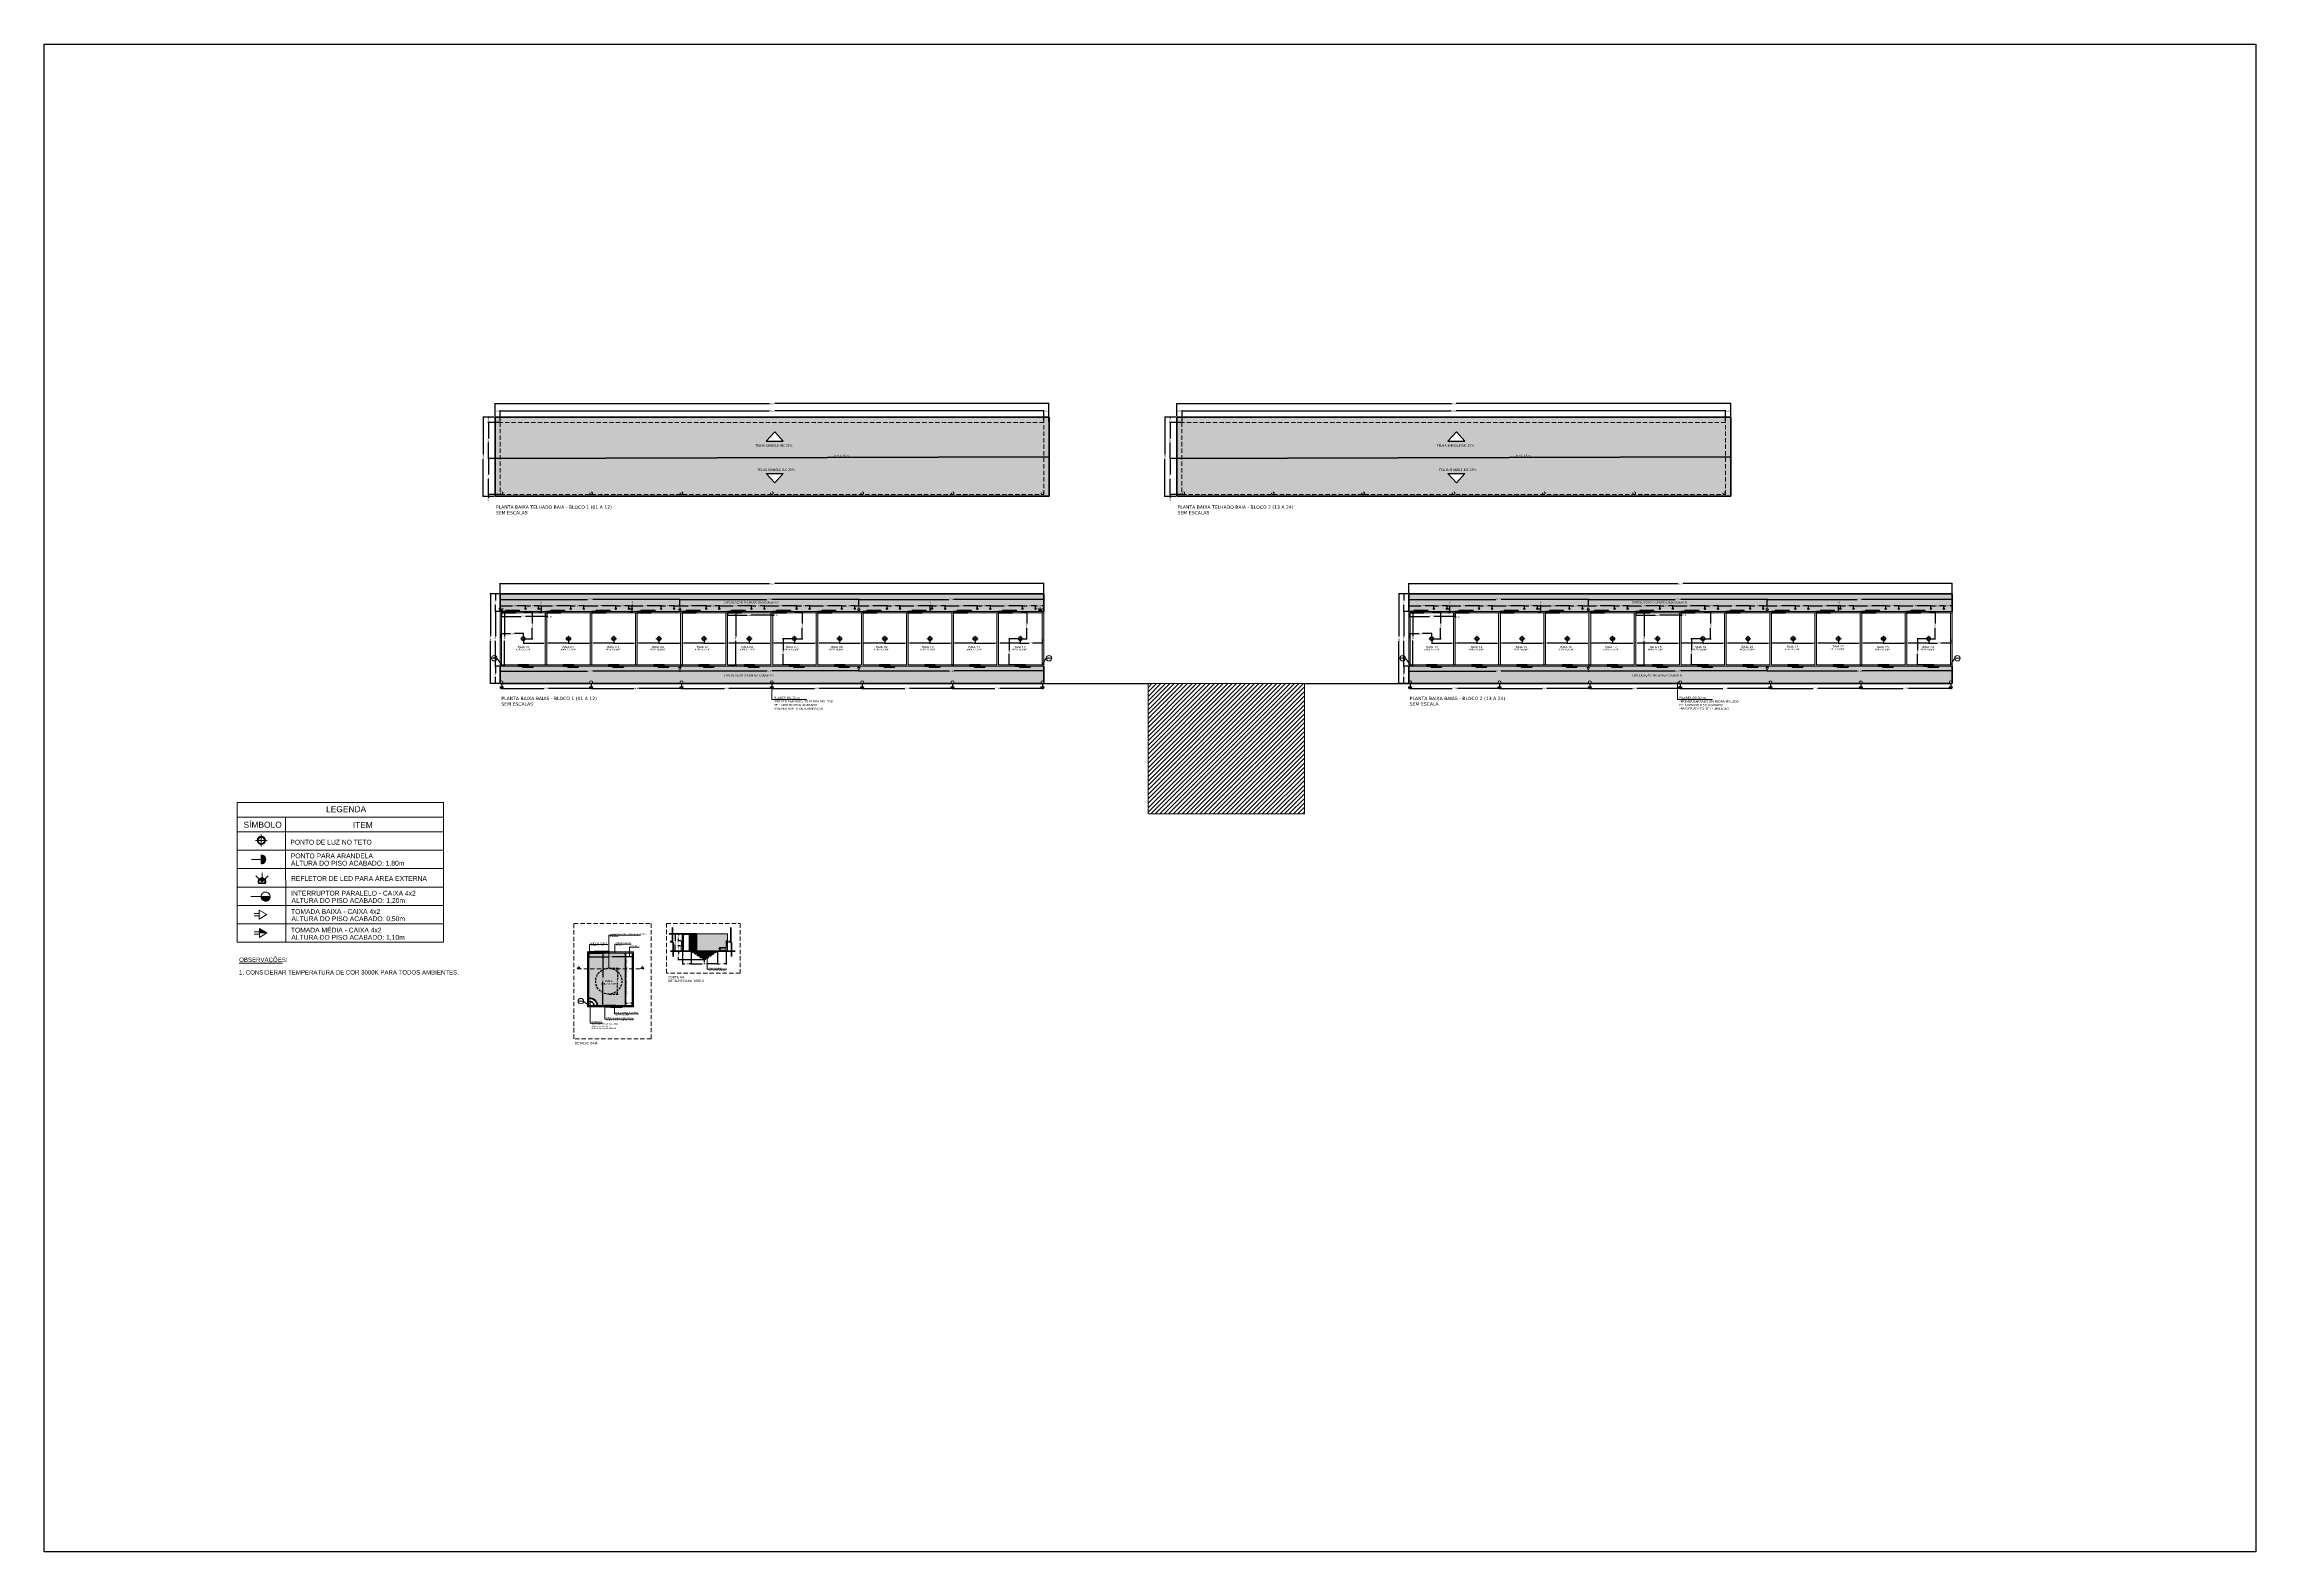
# Model space of a CAD drawing. Header units: millimetres. Extents: x 2543 to 3089, y 1295 to 1485.
# Drawn here: x 2834.2 to 3088.8, y 1311.9 to 1485.3 of the extents above; entities that cross this region are included whole.
import ezdxf

# ---------------------------------------------------------------- set-up
doc = ezdxf.new("R2010")
doc.units = ezdxf.units.MM
doc.linetypes.add('DASHED', pattern=[0.75, 0.5, -0.25])
doc.linetypes.add('RAYITAS', pattern=[0.375, 0.25, -0.125])
doc.layers.get('Defpoints').update_dxf_attribs({"lineweight": 0})
for name, color, linetype, lineweight in [('AF-Indicação coluna', 5, 'Continuous', 20), ('AF-Textos coluna', 7, 'Continuous', 20), ('ARQ. Linha Grossa', 5, 'Continuous', 40), ('ARQ. Texto', 7, 'Continuous', 0)]:
    doc.layers.add(name, color=color, linetype=linetype, lineweight=lineweight)
doc.layers.add('ARQ. Hachura', color=7, linetype='Continuous', lineweight=0, true_color=0x9e9e9e)
for name, color, linetype in [('Caixa', 8, 'Continuous'), ('PDF_IM - 02', 7, 'Continuous'), ('PDF_IM - COTAS LUMINOTÉCNICO', 7, 'Continuous'), ('PDF_Text', 7, 'Continuous')]:
    doc.layers.add(name, color=color, linetype=linetype)
doc.layers.add('PDF_IM- LUMINOTÉCNICO', color=7, linetype='Continuous', true_color=0xa500a5)
doc.styles.add('ARIAL', font='arial.ttf')
doc.styles.add('NICAZA', font='verdana.ttf', dxfattribs={"width": 0.85})
doc.styles.add('PDF Arial', font='arial.ttf')
doc.styles.get("Standard").update_dxf_attribs({"font": 'arial.ttf'})
doc.dimstyles.new('esc-100', dxfattribs={"dimscale": 0.85, "dimtxt": 0.18, "dimasz": 0.14, "dimexe": 0.075, "dimexo": 0.12, "dimgap": 0.06, "dimtad": 0, "dimzin": 0, "dimdsep": 46, "dimtxsty": 'NICAZA', "dimblk": 'ARCHTICK', "dimcen": 0.09, "dimclrd": 7, "dimclre": 7, "dimclrt": 7, "dimadec": 1, "dimazin": 0, "dimtfac": 1, "dimtofl": 0, "dimtmove": 0, "dimatfit": 3, "dimfxl": 1, "dimtolj": 1, "dimtzin": 0, "dimarcsym": 0})
pattern_1 = [(0, (339.70088, -8.12101), (0, 0.28448), []), (90, (339.70088, -8.12101), (-0.14224, 0.28448), [0.28448, -0.28448])]
pattern_2 = [(0, (418.15682, -8.12101), (0, 0.28448), []), (90, (418.15682, -8.12101), (-0.14224, 0.28448), [0.28448, -0.28448])]

# ---------------------------------------------------------------- blocks, each defined once
blk = doc.blocks.new('_ArchTick')
at = {"color": 0, "linetype": 'ByBlock', "const_width": 0.15}
blk.add_lwpolyline([(-0.5, -0.5), (0.5, 0.5)], dxfattribs=at)
blk = doc.blocks.new('*D626')
at = {"layer": 'AF-Indicação coluna', "color": 7, "lineweight": -2, "transparency": 16777216}
for p, q in [((2886.86, 1419.84), (2886.86, 1419.43)), ((2886.86, 1419.5), (2889.12, 1419.5)), ((2891.86, 1419.5), (2889.6, 1419.5)), ((2891.86, 1419.84), (2891.86, 1419.43))]:
    blk.add_line(p, q, dxfattribs=at)
at = {"layer": 'Defpoints', "color": 0, "transparency": 16777216}
for p in [(2886.86, 1419.94), (2886.86, 1419.5), (2891.86, 1419.94)]:
    blk.add_point(p, dxfattribs=at)
at = {"layer": 'AF-Indicação coluna', "color": 7, "lineweight": -2, "transparency": 16777216, "xscale": 0.119, "yscale": 0.119, "zscale": 0.119, "rotation": 180}
blk.add_blockref('_ArchTick', (2886.86, 1419.5), dxfattribs=at)
at = {"layer": 'AF-Indicação coluna', "color": 7, "lineweight": -2, "transparency": 16777216, "xscale": 0.119, "yscale": 0.119, "zscale": 0.119}
blk.add_blockref('_ArchTick', (2891.86, 1419.5), dxfattribs=at)
at = {"layer": 'AF-Indicação coluna', "color": 7, "transparency": 16777216, "insert": (2889.36, 1419.5), "char_height": 0.153, "attachment_point": 5, "style": 'NICAZA'}
blk.add_mtext('\\A1;5.00', dxfattribs=at)
blk = doc.blocks.new('*D627')
at = {"layer": 'AF-Indicação coluna', "color": 7, "lineweight": -2, "transparency": 16777216}
for p, q in [((2886.96, 1419.94), (2887.26, 1419.94)), ((2887.2, 1419.94), (2887.2, 1417.18)), ((2887.2, 1413.94), (2887.2, 1416.7)), ((2886.96, 1413.94), (2887.26, 1413.94))]:
    blk.add_line(p, q, dxfattribs=at)
at = {"layer": 'Defpoints', "color": 0, "transparency": 16777216}
for p in [(2886.86, 1419.94), (2886.86, 1413.94), (2887.2, 1413.94)]:
    blk.add_point(p, dxfattribs=at)
at = {"layer": 'AF-Indicação coluna', "color": 7, "lineweight": -2, "transparency": 16777216, "xscale": 0.119, "yscale": 0.119, "zscale": 0.119}
for p, rotation in [((2887.2, 1419.94), 90), ((2887.2, 1413.94), 270)]:
    blk.add_blockref('_ArchTick', p, dxfattribs=dict(at, rotation=rotation))
at = {"layer": 'AF-Indicação coluna', "color": 7, "transparency": 16777216, "insert": (2887.2, 1416.94), "char_height": 0.153, "attachment_point": 5, "rotation": 90, "style": 'NICAZA'}
blk.add_mtext('\\A1;6.00', dxfattribs=at)
blk = doc.blocks.new('tomada baixa')
at = {"layer": 'PDF_IM- LUMINOTÉCNICO', "lineweight": 18}
for p, q in [((0.6, 0.3), (0.02, 0.3)), ((0.6, 0), (0.02, 0))]:
    blk.add_line(p, q, dxfattribs=at)
blk.add_lwpolyline([(1.48, 0.15), (0.6, 0.66), (0.6, -0.36)], close=True, dxfattribs=at)
blk = doc.blocks.new('*D641')
at = {"layer": 'AF-Indicação coluna', "color": 7, "lineweight": -2, "transparency": 16777216}
for p, q in [((2886.71, 1420.19), (2886.71, 1421.52)), ((2886.71, 1421.46), (2896.75, 1421.46)), ((2907.39, 1421.46), (2897.35, 1421.46)), ((2907.39, 1420.63), (2907.39, 1421.52))]:
    blk.add_line(p, q, dxfattribs=at)
at = {"layer": 'Defpoints', "color": 0, "transparency": 16777216}
for p in [(2886.71, 1421.46), (2907.39, 1420.53), (2886.71, 1420.09)]:
    blk.add_point(p, dxfattribs=at)
at = {"layer": 'AF-Indicação coluna', "color": 7, "lineweight": -2, "transparency": 16777216, "xscale": 0.119, "yscale": 0.119, "zscale": 0.119, "rotation": 180}
blk.add_blockref('_ArchTick', (2886.71, 1421.46), dxfattribs=at)
at = {"layer": 'AF-Indicação coluna', "color": 7, "lineweight": -2, "transparency": 16777216, "xscale": 0.119, "yscale": 0.119, "zscale": 0.119}
blk.add_blockref('_ArchTick', (2907.39, 1421.46), dxfattribs=at)
at = {"layer": 'AF-Indicação coluna', "color": 7, "transparency": 16777216, "insert": (2897.05, 1421.46), "char_height": 0.153, "attachment_point": 5, "style": 'NICAZA'}
blk.add_mtext('\\A1;20.67', dxfattribs=at)
blk = doc.blocks.new('*D642')
at = {"layer": 'AF-Indicação coluna', "color": 7, "lineweight": -2, "transparency": 16777216}
for p, q in [((2907.39, 1420.63), (2907.39, 1421.52)), ((2907.39, 1421.46), (2917.39, 1421.46)), ((2927.98, 1421.46), (2917.98, 1421.46)), ((2927.98, 1420.63), (2927.98, 1421.52))]:
    blk.add_line(p, q, dxfattribs=at)
at = {"layer": 'Defpoints', "color": 0, "transparency": 16777216}
for p in [(2907.39, 1420.53), (2927.98, 1421.46), (2927.98, 1420.53)]:
    blk.add_point(p, dxfattribs=at)
at = {"layer": 'AF-Indicação coluna', "color": 7, "lineweight": -2, "transparency": 16777216, "xscale": 0.119, "yscale": 0.119, "zscale": 0.119, "rotation": 180}
blk.add_blockref('_ArchTick', (2907.39, 1421.46), dxfattribs=at)
at = {"layer": 'AF-Indicação coluna', "color": 7, "lineweight": -2, "transparency": 16777216, "xscale": 0.119, "yscale": 0.119, "zscale": 0.119}
blk.add_blockref('_ArchTick', (2927.98, 1421.46), dxfattribs=at)
at = {"layer": 'AF-Indicação coluna', "color": 7, "transparency": 16777216, "insert": (2917.68, 1421.46), "char_height": 0.153, "attachment_point": 5, "style": 'NICAZA'}
blk.add_mtext('\\A1;20.60', dxfattribs=at)
blk = doc.blocks.new('*D643')
at = {"layer": 'AF-Indicação coluna', "color": 7, "lineweight": -2, "transparency": 16777216}
for p, q in [((2927.98, 1420.63), (2927.98, 1421.52)), ((2927.98, 1421.46), (2938.32, 1421.46)), ((2949.26, 1421.46), (2938.92, 1421.46)), ((2949.26, 1420.19), (2949.26, 1421.52))]:
    blk.add_line(p, q, dxfattribs=at)
at = {"layer": 'Defpoints', "color": 0, "transparency": 16777216}
for p in [(2927.98, 1420.53), (2949.26, 1421.46), (2949.26, 1420.09)]:
    blk.add_point(p, dxfattribs=at)
at = {"layer": 'AF-Indicação coluna', "color": 7, "lineweight": -2, "transparency": 16777216, "xscale": 0.119, "yscale": 0.119, "zscale": 0.119, "rotation": 180}
blk.add_blockref('_ArchTick', (2927.98, 1421.46), dxfattribs=at)
at = {"layer": 'AF-Indicação coluna', "color": 7, "lineweight": -2, "transparency": 16777216, "xscale": 0.119, "yscale": 0.119, "zscale": 0.119}
blk.add_blockref('_ArchTick', (2949.26, 1421.46), dxfattribs=at)
at = {"layer": 'AF-Indicação coluna', "color": 7, "transparency": 16777216, "insert": (2938.62, 1421.46), "char_height": 0.153, "attachment_point": 5, "style": 'NICAZA'}
blk.add_mtext('\\A1;21.28', dxfattribs=at)
blk = doc.blocks.new('luminaria psio')
at = {"layer": 'PDF_IM- LUMINOTÉCNICO', "transparency": 33554559}
blk.add_hatch(color=256, dxfattribs=at).paths.add_polyline_path([(0.1, 0.5), (-0.1, 0.5), (-0.1, 0.5), (-0.2, 0.5), (-0.3, 0.4), (-0.4, 0.3), (-0.4, 0.3), (-0.4, 0.3), (-0.5, 0.3), (-0.5, 0.2), (-0.5, 0.2), (-0.5, 0.2), (-0.5, 0.2), (-0.5, 0.1), (-0.5, 0.1), (-0.5, 0.1), (-0.5, 0.1), (-0.5, 0.1), (-0.5, 0.2), (-0.5, 0.2), (-0.4, 0.2), (-0.4, 0.2), (-0.4, 0.2), (-0.4, 0.2), (-0.4, 0.2), (-0.4, 0.2), (-0.4, 0.3), (-0.3, 0.3), (-0.3, 0.3), (-0.2, 0.3), (-0.2, 0.3), (-0.1, 0.3), (-0.1, 0.2), (-0.1, 0.2), (-0.1, 0.2), (-0.1, 0.2), (-0.1, 0.2), (0, 0.2), (0, 0.1), (0, 0.1), (0, 0.1), (0, 0.1), (0, -0.1), (0, -0.1), (0, -0.1), (0, -0.2), (0, -0.2), (-0.1, -0.2), (-0.1, -0.2), (-0.1, -0.2), (-0.1, -0.2), (-0.1, -0.2), (-0.2, -0.3), (-0.2, -0.3), (-0.2, -0.3), (-0.3, -0.3), (-0.3, -0.3), (-0.3, -0.3), (-0.4, -0.2), (-0.4, -0.2), (-0.4, -0.2), (-0.4, -0.2), (-0.4, -0.2), (-0.4, -0.2), (-0.4, -0.2), (-0.5, -0.1), (-0.5, -0.1), (-0.5, -0.1), (-0.5, -0.1), (-0.5, -0.1), (-0.5, -0.1), (-0.5, -0.1), (-0.5, -0.2), (-0.5, -0.2), (-0.5, -0.2), (-0.5, -0.2), (-0.5, -0.2), (-0.4, -0.3), (-0.4, -0.3), (-0.4, -0.3), (-0.4, -0.3), (-0.4, -0.4), (-0.3, -0.4), (-0.3, -0.4), (-0.1, -0.5), (-0.1, -0.5), (-0.1, -0.5), (0.1, -0.5), (0.1, -0.5), (0.1, -0.5), (0.3, -0.4), (0.4, -0.4), (0.4, -0.4), (0.4, -0.3), (0.4, -0.3), (0.4, -0.3), (0.5, -0.3), (0.5, -0.2), (0.5, -0.2), (0.5, -0.2), (0.5, -0.2), (0.5, -0.2), (0.5, -0.1), (0.5, -0.1), (0.5, -0.1), (0.5, 0.1), (0.5, 0.1), (0.5, 0.2), (0.5, 0.2), (0.5, 0.2), (0.5, 0.2), (0.5, 0.2), (0.5, 0.3), (0.5, 0.3), (0.4, 0.3), (0.4, 0.3), (0.4, 0.4), (0.3, 0.4), (0.3, 0.4), (0.2, 0.5), (0.1, 0.5)])
at = {"layer": 'PDF_IM- LUMINOTÉCNICO', "lineweight": 18}
blk.add_lwpolyline([(0, 0), (0, 0.1), (0, 0.1), (0, 0.2), (-0.1, 0.2), (-0.1, 0.2), (-0.1, 0.3), (-0.2, 0.3), (-0.2, 0.3), (-0.3, 0.3), (-0.3, 0.3), (-0.4, 0.2), (-0.4, 0.2), (-0.5, 0.2), (-0.5, 0.1), (-0.5, 0.1), (-0.5, 0), (-0.5, 0), (-0.5, -0.1), (-0.5, -0.1), (-0.5, -0.2), (-0.4, -0.2), (-0.4, -0.2), (-0.3, -0.3), (-0.3, -0.3), (-0.2, -0.3), (-0.2, -0.3), (-0.1, -0.2), (-0.1, -0.2), (-0.1, -0.2), (0, -0.1), (0, -0.1), (0, 0)], close=True, dxfattribs=at)
at = {"layer": 'PDF_IM- LUMINOTÉCNICO', "lineweight": 0}
for points in [[(-0.5, 0.1), (-0.5, 0.1), (-0.5, 0.1)], [(-0.5, 0.1), (-0.5, 0.1), (-0.5, 0.1)], [(0.5, 0.3), (-0.2, 0.3), (0.5, 0.3)], [(0.5, 0.3), (-0.2, 0.3), (0.5, 0.3)], [(0.5, 0.3), (-0.2, 0.3), (0.5, 0.3)], [(0.5, 0.2), (-0.1, 0.2), (0.5, 0.2)], [(-0.5, 0), (-0.5, 0), (-0.5, 0)], [(-0.5, 0), (-0.5, 0), (-0.5, 0)], [(-0.5, -0.1), (-0.5, -0.1), (-0.5, -0.1)], [(-0.5, -0.1), (-0.5, -0.1), (-0.5, -0.1)], [(-0.5, -0.1), (-0.5, -0.1), (-0.5, -0.1)], [(0.5, -0.3), (-0.2, -0.3), (0.5, -0.3)], [(0.5, -0.3), (-0.2, -0.3), (0.5, -0.3)], [(0.5, -0.2), (-0.1, -0.2), (0.5, -0.2)], [(0.5, 0), (0, 0), (0.5, 0)]]:
    blk.add_lwpolyline(points, dxfattribs=at)
at = {"layer": 'PDF_IM- LUMINOTÉCNICO', "lineweight": 18}
blk.add_circle((0, 0), 0.52, dxfattribs=at)
blk = doc.blocks.new('*D628')
at = {"layer": 'AF-Indicação coluna', "color": 7, "lineweight": -2, "transparency": 16777216}
for p, q in [((2886.71, 1420.19), (2886.71, 1420.81)), ((2886.71, 1420.74), (2888.13, 1420.74)), ((2889.62, 1420.74), (2888.62, 1420.74)), ((2889.62, 1420.49), (2889.62, 1420.81))]:
    blk.add_line(p, q, dxfattribs=at)
at = {"layer": 'Defpoints', "color": 0, "transparency": 16777216}
for p in [(2886.71, 1420.74), (2889.62, 1420.39), (2886.71, 1420.09)]:
    blk.add_point(p, dxfattribs=at)
at = {"layer": 'AF-Indicação coluna', "color": 7, "lineweight": -2, "transparency": 16777216, "xscale": 0.119, "yscale": 0.119, "zscale": 0.119, "rotation": 180}
blk.add_blockref('_ArchTick', (2886.71, 1420.74), dxfattribs=at)
at = {"layer": 'AF-Indicação coluna', "color": 7, "lineweight": -2, "transparency": 16777216, "xscale": 0.119, "yscale": 0.119, "zscale": 0.119}
blk.add_blockref('_ArchTick', (2889.62, 1420.74), dxfattribs=at)
at = {"layer": 'AF-Indicação coluna', "color": 7, "transparency": 16777216, "insert": (2888.38, 1420.74), "char_height": 0.153, "attachment_point": 5, "style": 'NICAZA'}
blk.add_mtext('\\A1;2.90', dxfattribs=at)
blk = doc.blocks.new('*D644')
at = {"color": 7, "lineweight": -2, "transparency": 16777216}
for p, q in [((2891.19, 1420.39), (2891.5, 1420.39)), ((2891.44, 1420.39), (2891.44, 1420.76)), ((2891.44, 1420.09), (2891.44, 1420.39)), ((2891.22, 1420.09), (2891.5, 1420.09))]:
    blk.add_line(p, q, dxfattribs=at)
at = {"layer": 'Defpoints', "color": 0, "transparency": 16777216}
for p in [(2891.09, 1420.39), (2891.12, 1420.09), (2891.44, 1420.09)]:
    blk.add_point(p, dxfattribs=at)
at = {"color": 7, "lineweight": -2, "transparency": 16777216, "xscale": 0.119, "yscale": 0.119, "zscale": 0.119}
for p, rotation in [((2891.44, 1420.39), 90), ((2891.44, 1420.09), 270)]:
    blk.add_blockref('_ArchTick', p, dxfattribs=dict(at, rotation=rotation))
at = {"color": 7, "transparency": 16777216, "insert": (2891.44, 1421.01), "char_height": 0.153, "attachment_point": 5, "rotation": 90, "style": 'NICAZA'}
blk.add_mtext('\\A1;0.30', dxfattribs=at)
blk = doc.blocks.new('*D645')
at = {"color": 7, "lineweight": -2, "transparency": 16777216}
for p, q in [((2889.62, 1420.48), (2889.62, 1420.81)), ((2889.62, 1420.74), (2890.13, 1420.74)), ((2891.12, 1420.74), (2890.6, 1420.74)), ((2891.12, 1420.48), (2891.12, 1420.81))]:
    blk.add_line(p, q, dxfattribs=at)
at = {"layer": 'Defpoints', "color": 0, "transparency": 16777216}
for p in [(2889.62, 1420.38), (2891.12, 1420.74), (2891.12, 1420.38)]:
    blk.add_point(p, dxfattribs=at)
at = {"color": 7, "lineweight": -2, "transparency": 16777216, "xscale": 0.119, "yscale": 0.119, "zscale": 0.119, "rotation": 180}
blk.add_blockref('_ArchTick', (2889.62, 1420.74), dxfattribs=at)
at = {"color": 7, "lineweight": -2, "transparency": 16777216, "xscale": 0.119, "yscale": 0.119, "zscale": 0.119}
blk.add_blockref('_ArchTick', (2891.12, 1420.74), dxfattribs=at)
at = {"color": 7, "transparency": 16777216, "insert": (2890.37, 1420.74), "char_height": 0.153, "attachment_point": 5, "style": 'NICAZA'}
blk.add_mtext('\\A1;1.50', dxfattribs=at)
blk = doc.blocks.new('*D646')
at = {"color": 7, "lineweight": -2, "transparency": 16777216}
for p, q in [((2891.12, 1420.48), (2891.12, 1420.81)), ((2891.12, 1420.74), (2892.72, 1420.74)), ((2894.82, 1420.74), (2893.21, 1420.74)), ((2894.82, 1420.49), (2894.82, 1420.81))]:
    blk.add_line(p, q, dxfattribs=at)
at = {"layer": 'Defpoints', "color": 0, "transparency": 16777216}
for p in [(2891.12, 1420.38), (2894.82, 1420.74), (2894.82, 1420.38)]:
    blk.add_point(p, dxfattribs=at)
at = {"color": 7, "lineweight": -2, "transparency": 16777216, "xscale": 0.119, "yscale": 0.119, "zscale": 0.119, "rotation": 180}
blk.add_blockref('_ArchTick', (2891.12, 1420.74), dxfattribs=at)
at = {"color": 7, "lineweight": -2, "transparency": 16777216, "xscale": 0.119, "yscale": 0.119, "zscale": 0.119}
blk.add_blockref('_ArchTick', (2894.82, 1420.74), dxfattribs=at)
at = {"color": 7, "transparency": 16777216, "insert": (2892.97, 1420.74), "char_height": 0.153, "attachment_point": 5, "style": 'NICAZA'}
blk.add_mtext('\\A1;3.70', dxfattribs=at)
blk = doc.blocks.new('*D647')
at = {"color": 7, "lineweight": -2, "transparency": 16777216}
for p, q in [((2894.82, 1420.49), (2894.82, 1420.81)), ((2894.82, 1420.74), (2895.33, 1420.74)), ((2896.32, 1420.74), (2895.8, 1420.74)), ((2896.32, 1420.48), (2896.32, 1420.81))]:
    blk.add_line(p, q, dxfattribs=at)
at = {"layer": 'Defpoints', "color": 0, "transparency": 16777216}
for p in [(2894.82, 1420.38), (2896.32, 1420.74), (2896.32, 1420.38)]:
    blk.add_point(p, dxfattribs=at)
at = {"color": 7, "lineweight": -2, "transparency": 16777216, "xscale": 0.119, "yscale": 0.119, "zscale": 0.119, "rotation": 180}
blk.add_blockref('_ArchTick', (2894.82, 1420.74), dxfattribs=at)
at = {"color": 7, "lineweight": -2, "transparency": 16777216, "xscale": 0.119, "yscale": 0.119, "zscale": 0.119}
blk.add_blockref('_ArchTick', (2896.32, 1420.74), dxfattribs=at)
at = {"color": 7, "transparency": 16777216, "insert": (2895.57, 1420.74), "char_height": 0.153, "attachment_point": 5, "style": 'NICAZA'}
blk.add_mtext('\\A1;1.50', dxfattribs=at)
blk = doc.blocks.new('*D648')
at = {"color": 7, "lineweight": -2, "transparency": 16777216}
for p, q in [((2896.32, 1420.49), (2896.32, 1420.81)), ((2896.32, 1420.74), (2897.92, 1420.74)), ((2900.02, 1420.74), (2898.41, 1420.74)), ((2900.02, 1420.48), (2900.02, 1420.81))]:
    blk.add_line(p, q, dxfattribs=at)
at = {"layer": 'Defpoints', "color": 0, "transparency": 16777216}
for p in [(2896.32, 1420.39), (2900.02, 1420.74), (2900.02, 1420.38)]:
    blk.add_point(p, dxfattribs=at)
at = {"color": 7, "lineweight": -2, "transparency": 16777216, "xscale": 0.119, "yscale": 0.119, "zscale": 0.119, "rotation": 180}
blk.add_blockref('_ArchTick', (2896.32, 1420.74), dxfattribs=at)
at = {"color": 7, "lineweight": -2, "transparency": 16777216, "xscale": 0.119, "yscale": 0.119, "zscale": 0.119}
blk.add_blockref('_ArchTick', (2900.02, 1420.74), dxfattribs=at)
at = {"color": 7, "transparency": 16777216, "insert": (2898.17, 1420.74), "char_height": 0.153, "attachment_point": 5, "style": 'NICAZA'}
blk.add_mtext('\\A1;3.70', dxfattribs=at)
blk = doc.blocks.new('*D649')
at = {"color": 7, "lineweight": -2, "transparency": 16777216}
for p, q in [((2900.02, 1420.49), (2900.02, 1420.81)), ((2900.02, 1420.74), (2900.53, 1420.74)), ((2901.52, 1420.74), (2901, 1420.74)), ((2901.52, 1420.49), (2901.52, 1420.81))]:
    blk.add_line(p, q, dxfattribs=at)
at = {"layer": 'Defpoints', "color": 0, "transparency": 16777216}
for p in [(2900.02, 1420.39), (2901.52, 1420.74), (2901.52, 1420.39)]:
    blk.add_point(p, dxfattribs=at)
at = {"color": 7, "lineweight": -2, "transparency": 16777216, "xscale": 0.119, "yscale": 0.119, "zscale": 0.119, "rotation": 180}
blk.add_blockref('_ArchTick', (2900.02, 1420.74), dxfattribs=at)
at = {"color": 7, "lineweight": -2, "transparency": 16777216, "xscale": 0.119, "yscale": 0.119, "zscale": 0.119}
blk.add_blockref('_ArchTick', (2901.52, 1420.74), dxfattribs=at)
at = {"color": 7, "transparency": 16777216, "insert": (2900.77, 1420.74), "char_height": 0.153, "attachment_point": 5, "style": 'NICAZA'}
blk.add_mtext('\\A1;1.50', dxfattribs=at)
blk = doc.blocks.new('*D650')
at = {"color": 7, "lineweight": -2, "transparency": 16777216}
for p, q in [((2901.52, 1420.49), (2901.52, 1420.81)), ((2901.52, 1420.74), (2903.12, 1420.74)), ((2905.21, 1420.74), (2903.6, 1420.74)), ((2905.21, 1420.49), (2905.21, 1420.81))]:
    blk.add_line(p, q, dxfattribs=at)
at = {"layer": 'Defpoints', "color": 0, "transparency": 16777216}
for p in [(2901.52, 1420.38), (2905.21, 1420.74), (2905.21, 1420.39)]:
    blk.add_point(p, dxfattribs=at)
at = {"color": 7, "lineweight": -2, "transparency": 16777216, "xscale": 0.119, "yscale": 0.119, "zscale": 0.119, "rotation": 180}
blk.add_blockref('_ArchTick', (2901.52, 1420.74), dxfattribs=at)
at = {"color": 7, "lineweight": -2, "transparency": 16777216, "xscale": 0.119, "yscale": 0.119, "zscale": 0.119}
blk.add_blockref('_ArchTick', (2905.21, 1420.74), dxfattribs=at)
at = {"color": 7, "transparency": 16777216, "insert": (2903.36, 1420.74), "char_height": 0.153, "attachment_point": 5, "style": 'NICAZA'}
blk.add_mtext('\\A1;3.70', dxfattribs=at)
blk = doc.blocks.new('*D651')
at = {"color": 7, "lineweight": -2, "transparency": 16777216}
for p, q in [((2905.21, 1420.49), (2905.21, 1420.81)), ((2905.21, 1420.74), (2905.73, 1420.74)), ((2906.72, 1420.74), (2906.2, 1420.74)), ((2906.72, 1420.49), (2906.72, 1420.81))]:
    blk.add_line(p, q, dxfattribs=at)
at = {"layer": 'Defpoints', "color": 0, "transparency": 16777216}
for p in [(2905.21, 1420.39), (2906.72, 1420.74), (2906.72, 1420.39)]:
    blk.add_point(p, dxfattribs=at)
at = {"color": 7, "lineweight": -2, "transparency": 16777216, "xscale": 0.119, "yscale": 0.119, "zscale": 0.119, "rotation": 180}
blk.add_blockref('_ArchTick', (2905.21, 1420.74), dxfattribs=at)
at = {"color": 7, "lineweight": -2, "transparency": 16777216, "xscale": 0.119, "yscale": 0.119, "zscale": 0.119}
blk.add_blockref('_ArchTick', (2906.72, 1420.74), dxfattribs=at)
at = {"color": 7, "transparency": 16777216, "insert": (2905.96, 1420.74), "char_height": 0.153, "attachment_point": 5, "style": 'NICAZA'}
blk.add_mtext('\\A1;1.50', dxfattribs=at)
blk = doc.blocks.new('*D652')
at = {"color": 7, "lineweight": -2, "transparency": 16777216}
for p, q in [((2906.71, 1420.49), (2906.71, 1420.81)), ((2906.71, 1420.74), (2908.32, 1420.74)), ((2910.41, 1420.74), (2908.8, 1420.74)), ((2910.41, 1420.49), (2910.41, 1420.81))]:
    blk.add_line(p, q, dxfattribs=at)
at = {"layer": 'Defpoints', "color": 0, "transparency": 16777216}
for p in [(2906.71, 1420.39), (2910.41, 1420.74), (2910.41, 1420.39)]:
    blk.add_point(p, dxfattribs=at)
at = {"color": 7, "lineweight": -2, "transparency": 16777216, "xscale": 0.119, "yscale": 0.119, "zscale": 0.119, "rotation": 180}
blk.add_blockref('_ArchTick', (2906.71, 1420.74), dxfattribs=at)
at = {"color": 7, "lineweight": -2, "transparency": 16777216, "xscale": 0.119, "yscale": 0.119, "zscale": 0.119}
blk.add_blockref('_ArchTick', (2910.41, 1420.74), dxfattribs=at)
at = {"color": 7, "transparency": 16777216, "insert": (2908.56, 1420.74), "char_height": 0.153, "attachment_point": 5, "style": 'NICAZA'}
blk.add_mtext('\\A1;3.70', dxfattribs=at)
blk = doc.blocks.new('*D653')
at = {"color": 7, "lineweight": -2, "transparency": 16777216}
for p, q in [((2910.41, 1420.48), (2910.41, 1420.81)), ((2910.41, 1420.74), (2910.93, 1420.74)), ((2911.92, 1420.74), (2911.4, 1420.74)), ((2911.92, 1420.49), (2911.92, 1420.81))]:
    blk.add_line(p, q, dxfattribs=at)
at = {"layer": 'Defpoints', "color": 0, "transparency": 16777216}
for p in [(2910.41, 1420.38), (2911.92, 1420.74), (2911.92, 1420.39)]:
    blk.add_point(p, dxfattribs=at)
at = {"color": 7, "lineweight": -2, "transparency": 16777216, "xscale": 0.119, "yscale": 0.119, "zscale": 0.119, "rotation": 180}
blk.add_blockref('_ArchTick', (2910.41, 1420.74), dxfattribs=at)
at = {"color": 7, "lineweight": -2, "transparency": 16777216, "xscale": 0.119, "yscale": 0.119, "zscale": 0.119}
blk.add_blockref('_ArchTick', (2911.92, 1420.74), dxfattribs=at)
at = {"color": 7, "transparency": 16777216, "insert": (2911.16, 1420.74), "char_height": 0.153, "attachment_point": 5, "style": 'NICAZA'}
blk.add_mtext('\\A1;1.50', dxfattribs=at)
blk = doc.blocks.new('*D654')
at = {"color": 7, "lineweight": -2, "transparency": 16777216}
for p, q in [((2911.91, 1420.48), (2911.91, 1420.81)), ((2911.91, 1420.74), (2913.52, 1420.74)), ((2915.61, 1420.74), (2914, 1420.74)), ((2915.61, 1420.49), (2915.61, 1420.81))]:
    blk.add_line(p, q, dxfattribs=at)
at = {"layer": 'Defpoints', "color": 0, "transparency": 16777216}
for p in [(2911.91, 1420.38), (2915.61, 1420.74), (2915.61, 1420.39)]:
    blk.add_point(p, dxfattribs=at)
at = {"color": 7, "lineweight": -2, "transparency": 16777216, "xscale": 0.119, "yscale": 0.119, "zscale": 0.119, "rotation": 180}
blk.add_blockref('_ArchTick', (2911.91, 1420.74), dxfattribs=at)
at = {"color": 7, "lineweight": -2, "transparency": 16777216, "xscale": 0.119, "yscale": 0.119, "zscale": 0.119}
blk.add_blockref('_ArchTick', (2915.61, 1420.74), dxfattribs=at)
at = {"color": 7, "transparency": 16777216, "insert": (2913.76, 1420.74), "char_height": 0.153, "attachment_point": 5, "style": 'NICAZA'}
blk.add_mtext('\\A1;3.70', dxfattribs=at)
blk = doc.blocks.new('*D655')
at = {"color": 7, "lineweight": -2, "transparency": 16777216}
for p, q in [((2915.62, 1420.49), (2915.62, 1420.81)), ((2915.62, 1420.74), (2916.13, 1420.74)), ((2917.12, 1420.74), (2916.6, 1420.74)), ((2917.12, 1420.48), (2917.12, 1420.81))]:
    blk.add_line(p, q, dxfattribs=at)
at = {"layer": 'Defpoints', "color": 0, "transparency": 16777216}
for p in [(2915.62, 1420.38), (2917.12, 1420.74), (2917.12, 1420.38)]:
    blk.add_point(p, dxfattribs=at)
at = {"color": 7, "lineweight": -2, "transparency": 16777216, "xscale": 0.119, "yscale": 0.119, "zscale": 0.119, "rotation": 180}
blk.add_blockref('_ArchTick', (2915.62, 1420.74), dxfattribs=at)
at = {"color": 7, "lineweight": -2, "transparency": 16777216, "xscale": 0.119, "yscale": 0.119, "zscale": 0.119}
blk.add_blockref('_ArchTick', (2917.12, 1420.74), dxfattribs=at)
at = {"color": 7, "transparency": 16777216, "insert": (2916.37, 1420.74), "char_height": 0.153, "attachment_point": 5, "style": 'NICAZA'}
blk.add_mtext('\\A1;1.50', dxfattribs=at)
blk = doc.blocks.new('*D656')
at = {"color": 7, "lineweight": -2, "transparency": 16777216}
for p, q in [((2917.11, 1420.49), (2917.11, 1420.81)), ((2917.11, 1420.74), (2918.72, 1420.74)), ((2920.82, 1420.74), (2919.2, 1420.74)), ((2920.82, 1420.49), (2920.82, 1420.81))]:
    blk.add_line(p, q, dxfattribs=at)
at = {"layer": 'Defpoints', "color": 0, "transparency": 16777216}
for p in [(2917.11, 1420.39), (2920.82, 1420.74), (2920.82, 1420.38)]:
    blk.add_point(p, dxfattribs=at)
at = {"color": 7, "lineweight": -2, "transparency": 16777216, "xscale": 0.119, "yscale": 0.119, "zscale": 0.119, "rotation": 180}
blk.add_blockref('_ArchTick', (2917.11, 1420.74), dxfattribs=at)
at = {"color": 7, "lineweight": -2, "transparency": 16777216, "xscale": 0.119, "yscale": 0.119, "zscale": 0.119}
blk.add_blockref('_ArchTick', (2920.82, 1420.74), dxfattribs=at)
at = {"color": 7, "transparency": 16777216, "insert": (2918.96, 1420.74), "char_height": 0.153, "attachment_point": 5, "style": 'NICAZA'}
blk.add_mtext('\\A1;3.70', dxfattribs=at)
blk = doc.blocks.new('*D657')
at = {"color": 7, "lineweight": -2, "transparency": 16777216}
for p, q in [((2920.81, 1420.48), (2920.81, 1420.81)), ((2920.81, 1420.74), (2921.33, 1420.74)), ((2922.32, 1420.74), (2921.8, 1420.74)), ((2922.32, 1420.48), (2922.32, 1420.81))]:
    blk.add_line(p, q, dxfattribs=at)
at = {"layer": 'Defpoints', "color": 0, "transparency": 16777216}
for p in [(2920.81, 1420.38), (2922.32, 1420.74), (2922.32, 1420.38)]:
    blk.add_point(p, dxfattribs=at)
at = {"color": 7, "lineweight": -2, "transparency": 16777216, "xscale": 0.119, "yscale": 0.119, "zscale": 0.119, "rotation": 180}
blk.add_blockref('_ArchTick', (2920.81, 1420.74), dxfattribs=at)
at = {"color": 7, "lineweight": -2, "transparency": 16777216, "xscale": 0.119, "yscale": 0.119, "zscale": 0.119}
blk.add_blockref('_ArchTick', (2922.32, 1420.74), dxfattribs=at)
at = {"color": 7, "transparency": 16777216, "insert": (2921.56, 1420.74), "char_height": 0.153, "attachment_point": 5, "style": 'NICAZA'}
blk.add_mtext('\\A1;1.50', dxfattribs=at)
blk = doc.blocks.new('*D658')
at = {"color": 7, "lineweight": -2, "transparency": 16777216}
for p, q in [((2922.32, 1420.49), (2922.32, 1420.81)), ((2922.32, 1420.74), (2923.92, 1420.74)), ((2926.01, 1420.74), (2924.41, 1420.74)), ((2926.01, 1420.48), (2926.01, 1420.81))]:
    blk.add_line(p, q, dxfattribs=at)
at = {"layer": 'Defpoints', "color": 0, "transparency": 16777216}
for p in [(2922.32, 1420.38), (2926.01, 1420.74), (2926.01, 1420.38)]:
    blk.add_point(p, dxfattribs=at)
at = {"color": 7, "lineweight": -2, "transparency": 16777216, "xscale": 0.119, "yscale": 0.119, "zscale": 0.119, "rotation": 180}
blk.add_blockref('_ArchTick', (2922.32, 1420.74), dxfattribs=at)
at = {"color": 7, "lineweight": -2, "transparency": 16777216, "xscale": 0.119, "yscale": 0.119, "zscale": 0.119}
blk.add_blockref('_ArchTick', (2926.01, 1420.74), dxfattribs=at)
at = {"color": 7, "transparency": 16777216, "insert": (2924.16, 1420.74), "char_height": 0.153, "attachment_point": 5, "style": 'NICAZA'}
blk.add_mtext('\\A1;3.70', dxfattribs=at)
blk = doc.blocks.new('*D659')
at = {"color": 7, "lineweight": -2, "transparency": 16777216}
for p, q in [((2926.01, 1420.49), (2926.01, 1420.81)), ((2926.01, 1420.74), (2926.53, 1420.74)), ((2927.51, 1420.74), (2927, 1420.74)), ((2927.51, 1420.49), (2927.51, 1420.81))]:
    blk.add_line(p, q, dxfattribs=at)
at = {"layer": 'Defpoints', "color": 0, "transparency": 16777216}
for p in [(2926.01, 1420.39), (2927.51, 1420.74), (2927.51, 1420.39)]:
    blk.add_point(p, dxfattribs=at)
at = {"color": 7, "lineweight": -2, "transparency": 16777216, "xscale": 0.119, "yscale": 0.119, "zscale": 0.119, "rotation": 180}
blk.add_blockref('_ArchTick', (2926.01, 1420.74), dxfattribs=at)
at = {"color": 7, "lineweight": -2, "transparency": 16777216, "xscale": 0.119, "yscale": 0.119, "zscale": 0.119}
blk.add_blockref('_ArchTick', (2927.51, 1420.74), dxfattribs=at)
at = {"color": 7, "transparency": 16777216, "insert": (2926.76, 1420.74), "char_height": 0.153, "attachment_point": 5, "style": 'NICAZA'}
blk.add_mtext('\\A1;1.50', dxfattribs=at)
blk = doc.blocks.new('*D660')
at = {"color": 7, "lineweight": -2, "transparency": 16777216}
for p, q in [((2927.52, 1420.49), (2927.52, 1420.81)), ((2927.52, 1420.74), (2929.12, 1420.74)), ((2931.22, 1420.74), (2929.61, 1420.74)), ((2931.22, 1420.48), (2931.22, 1420.81))]:
    blk.add_line(p, q, dxfattribs=at)
at = {"layer": 'Defpoints', "color": 0, "transparency": 16777216}
for p in [(2927.52, 1420.38), (2931.22, 1420.74), (2931.22, 1420.38)]:
    blk.add_point(p, dxfattribs=at)
at = {"color": 7, "lineweight": -2, "transparency": 16777216, "xscale": 0.119, "yscale": 0.119, "zscale": 0.119, "rotation": 180}
blk.add_blockref('_ArchTick', (2927.52, 1420.74), dxfattribs=at)
at = {"color": 7, "lineweight": -2, "transparency": 16777216, "xscale": 0.119, "yscale": 0.119, "zscale": 0.119}
blk.add_blockref('_ArchTick', (2931.22, 1420.74), dxfattribs=at)
at = {"color": 7, "transparency": 16777216, "insert": (2929.37, 1420.74), "char_height": 0.153, "attachment_point": 5, "style": 'NICAZA'}
blk.add_mtext('\\A1;3.70', dxfattribs=at)
blk = doc.blocks.new('*D661')
at = {"color": 7, "lineweight": -2, "transparency": 16777216}
for p, q in [((2931.22, 1420.49), (2931.22, 1420.81)), ((2931.22, 1420.74), (2931.73, 1420.74)), ((2932.72, 1420.74), (2932.2, 1420.74)), ((2932.72, 1420.49), (2932.72, 1420.81))]:
    blk.add_line(p, q, dxfattribs=at)
at = {"layer": 'Defpoints', "color": 0, "transparency": 16777216}
for p in [(2931.22, 1420.38), (2932.72, 1420.74), (2932.72, 1420.38)]:
    blk.add_point(p, dxfattribs=at)
at = {"color": 7, "lineweight": -2, "transparency": 16777216, "xscale": 0.119, "yscale": 0.119, "zscale": 0.119, "rotation": 180}
blk.add_blockref('_ArchTick', (2931.22, 1420.74), dxfattribs=at)
at = {"color": 7, "lineweight": -2, "transparency": 16777216, "xscale": 0.119, "yscale": 0.119, "zscale": 0.119}
blk.add_blockref('_ArchTick', (2932.72, 1420.74), dxfattribs=at)
at = {"color": 7, "transparency": 16777216, "insert": (2931.97, 1420.74), "char_height": 0.153, "attachment_point": 5, "style": 'NICAZA'}
blk.add_mtext('\\A1;1.50', dxfattribs=at)
blk = doc.blocks.new('*D662')
at = {"color": 7, "lineweight": -2, "transparency": 16777216}
for p, q in [((2932.71, 1420.49), (2932.71, 1420.81)), ((2932.71, 1420.74), (2934.32, 1420.74)), ((2936.42, 1420.74), (2934.8, 1420.74)), ((2936.42, 1420.48), (2936.42, 1420.81))]:
    blk.add_line(p, q, dxfattribs=at)
at = {"layer": 'Defpoints', "color": 0, "transparency": 16777216}
for p in [(2932.71, 1420.39), (2936.42, 1420.74), (2936.42, 1420.38)]:
    blk.add_point(p, dxfattribs=at)
at = {"color": 7, "lineweight": -2, "transparency": 16777216, "xscale": 0.119, "yscale": 0.119, "zscale": 0.119, "rotation": 180}
blk.add_blockref('_ArchTick', (2932.71, 1420.74), dxfattribs=at)
at = {"color": 7, "lineweight": -2, "transparency": 16777216, "xscale": 0.119, "yscale": 0.119, "zscale": 0.119}
blk.add_blockref('_ArchTick', (2936.42, 1420.74), dxfattribs=at)
at = {"color": 7, "transparency": 16777216, "insert": (2934.56, 1420.74), "char_height": 0.153, "attachment_point": 5, "style": 'NICAZA'}
blk.add_mtext('\\A1;3.70', dxfattribs=at)
blk = doc.blocks.new('*D663')
at = {"color": 7, "lineweight": -2, "transparency": 16777216}
for p, q in [((2936.42, 1420.48), (2936.42, 1420.81)), ((2936.42, 1420.74), (2936.93, 1420.74)), ((2937.92, 1420.74), (2937.4, 1420.74)), ((2937.92, 1420.49), (2937.92, 1420.81))]:
    blk.add_line(p, q, dxfattribs=at)
at = {"layer": 'Defpoints', "color": 0, "transparency": 16777216}
for p in [(2936.42, 1420.38), (2937.92, 1420.74), (2937.92, 1420.39)]:
    blk.add_point(p, dxfattribs=at)
at = {"color": 7, "lineweight": -2, "transparency": 16777216, "xscale": 0.119, "yscale": 0.119, "zscale": 0.119, "rotation": 180}
blk.add_blockref('_ArchTick', (2936.42, 1420.74), dxfattribs=at)
at = {"color": 7, "lineweight": -2, "transparency": 16777216, "xscale": 0.119, "yscale": 0.119, "zscale": 0.119}
blk.add_blockref('_ArchTick', (2937.92, 1420.74), dxfattribs=at)
at = {"color": 7, "transparency": 16777216, "insert": (2937.17, 1420.74), "char_height": 0.153, "attachment_point": 5, "style": 'NICAZA'}
blk.add_mtext('\\A1;1.50', dxfattribs=at)
blk = doc.blocks.new('*D664')
at = {"color": 7, "lineweight": -2, "transparency": 16777216}
for p, q in [((2937.92, 1420.49), (2937.92, 1420.81)), ((2937.92, 1420.74), (2939.52, 1420.74)), ((2941.62, 1420.74), (2940.01, 1420.74)), ((2941.62, 1420.48), (2941.62, 1420.81))]:
    blk.add_line(p, q, dxfattribs=at)
at = {"layer": 'Defpoints', "color": 0, "transparency": 16777216}
for p in [(2937.92, 1420.39), (2941.62, 1420.74), (2941.62, 1420.38)]:
    blk.add_point(p, dxfattribs=at)
at = {"color": 7, "lineweight": -2, "transparency": 16777216, "xscale": 0.119, "yscale": 0.119, "zscale": 0.119, "rotation": 180}
blk.add_blockref('_ArchTick', (2937.92, 1420.74), dxfattribs=at)
at = {"color": 7, "lineweight": -2, "transparency": 16777216, "xscale": 0.119, "yscale": 0.119, "zscale": 0.119}
blk.add_blockref('_ArchTick', (2941.62, 1420.74), dxfattribs=at)
at = {"color": 7, "transparency": 16777216, "insert": (2939.77, 1420.74), "char_height": 0.153, "attachment_point": 5, "style": 'NICAZA'}
blk.add_mtext('\\A1;3.70', dxfattribs=at)
blk = doc.blocks.new('*D665')
at = {"color": 7, "lineweight": -2, "transparency": 16777216}
for p, q in [((2941.61, 1420.49), (2941.61, 1420.81)), ((2941.61, 1420.74), (2942.13, 1420.74)), ((2943.12, 1420.74), (2942.6, 1420.74)), ((2943.12, 1420.49), (2943.12, 1420.81))]:
    blk.add_line(p, q, dxfattribs=at)
at = {"layer": 'Defpoints', "color": 0, "transparency": 16777216}
for p in [(2941.61, 1420.39), (2943.12, 1420.74), (2943.12, 1420.39)]:
    blk.add_point(p, dxfattribs=at)
at = {"color": 7, "lineweight": -2, "transparency": 16777216, "xscale": 0.119, "yscale": 0.119, "zscale": 0.119, "rotation": 180}
blk.add_blockref('_ArchTick', (2941.61, 1420.74), dxfattribs=at)
at = {"color": 7, "lineweight": -2, "transparency": 16777216, "xscale": 0.119, "yscale": 0.119, "zscale": 0.119}
blk.add_blockref('_ArchTick', (2943.12, 1420.74), dxfattribs=at)
at = {"color": 7, "transparency": 16777216, "insert": (2942.36, 1420.74), "char_height": 0.153, "attachment_point": 5, "style": 'NICAZA'}
blk.add_mtext('\\A1;1.50', dxfattribs=at)
blk = doc.blocks.new('*D666')
at = {"color": 7, "lineweight": -2, "transparency": 16777216}
for p, q in [((2943.11, 1420.49), (2943.11, 1420.81)), ((2943.11, 1420.74), (2944.72, 1420.74)), ((2946.82, 1420.74), (2945.2, 1420.74)), ((2946.82, 1420.48), (2946.82, 1420.81))]:
    blk.add_line(p, q, dxfattribs=at)
at = {"layer": 'Defpoints', "color": 0, "transparency": 16777216}
for p in [(2943.11, 1420.39), (2946.82, 1420.74), (2946.82, 1420.38)]:
    blk.add_point(p, dxfattribs=at)
at = {"color": 7, "lineweight": -2, "transparency": 16777216, "xscale": 0.119, "yscale": 0.119, "zscale": 0.119, "rotation": 180}
blk.add_blockref('_ArchTick', (2943.11, 1420.74), dxfattribs=at)
at = {"color": 7, "lineweight": -2, "transparency": 16777216, "xscale": 0.119, "yscale": 0.119, "zscale": 0.119}
blk.add_blockref('_ArchTick', (2946.82, 1420.74), dxfattribs=at)
at = {"color": 7, "transparency": 16777216, "insert": (2944.96, 1420.74), "char_height": 0.153, "attachment_point": 5, "style": 'NICAZA'}
blk.add_mtext('\\A1;3.70', dxfattribs=at)
blk = doc.blocks.new('*D667')
at = {"color": 7, "lineweight": -2, "transparency": 16777216}
for p, q in [((2946.81, 1420.49), (2946.81, 1420.81)), ((2946.81, 1420.74), (2947.33, 1420.74)), ((2948.31, 1420.74), (2947.8, 1420.74)), ((2948.31, 1420.49), (2948.31, 1420.81))]:
    blk.add_line(p, q, dxfattribs=at)
at = {"layer": 'Defpoints', "color": 0, "transparency": 16777216}
for p in [(2946.81, 1420.39), (2948.31, 1420.74), (2948.31, 1420.39)]:
    blk.add_point(p, dxfattribs=at)
at = {"color": 7, "lineweight": -2, "transparency": 16777216, "xscale": 0.119, "yscale": 0.119, "zscale": 0.119, "rotation": 180}
blk.add_blockref('_ArchTick', (2946.81, 1420.74), dxfattribs=at)
at = {"color": 7, "lineweight": -2, "transparency": 16777216, "xscale": 0.119, "yscale": 0.119, "zscale": 0.119}
blk.add_blockref('_ArchTick', (2948.31, 1420.74), dxfattribs=at)
at = {"color": 7, "transparency": 16777216, "insert": (2947.56, 1420.74), "char_height": 0.153, "attachment_point": 5, "style": 'NICAZA'}
blk.add_mtext('\\A1;1.50', dxfattribs=at)
blk = doc.blocks.new('*D668')
at = {"color": 7, "lineweight": -2, "transparency": 16777216}
for p, q in [((2901.62, 1420.38), (2901.96, 1420.38)), ((2901.9, 1420.38), (2901.9, 1420.79)), ((2901.9, 1420.09), (2901.9, 1420.38)), ((2901.62, 1420.09), (2901.96, 1420.09))]:
    blk.add_line(p, q, dxfattribs=at)
at = {"layer": 'Defpoints', "color": 0, "transparency": 16777216}
for p in [(2901.52, 1420.38), (2901.51, 1420.09), (2901.9, 1420.09)]:
    blk.add_point(p, dxfattribs=at)
at = {"color": 7, "lineweight": -2, "transparency": 16777216, "xscale": 0.119, "yscale": 0.119, "zscale": 0.119}
for p, rotation in [((2901.9, 1420.38), 90), ((2901.9, 1420.09), 270)]:
    blk.add_blockref('_ArchTick', p, dxfattribs=dict(at, rotation=rotation))
at = {"color": 7, "transparency": 16777216, "insert": (2901.9, 1421.03), "char_height": 0.153, "attachment_point": 5, "rotation": 90, "style": 'NICAZA'}
blk.add_mtext('\\A1;0.30', dxfattribs=at)
blk = doc.blocks.new('*D669')
at = {"color": 7, "lineweight": -2, "transparency": 16777216}
for p, q in [((2936.31, 1420.39), (2936.12, 1420.39)), ((2936.19, 1420.39), (2936.19, 1420.81)), ((2936.19, 1420.09), (2936.19, 1420.39)), ((2936.31, 1420.09), (2936.12, 1420.09))]:
    blk.add_line(p, q, dxfattribs=at)
at = {"layer": 'Defpoints', "color": 0, "transparency": 16777216}
for p in [(2936.41, 1420.39), (2936.19, 1420.09), (2936.41, 1420.09)]:
    blk.add_point(p, dxfattribs=at)
at = {"color": 7, "lineweight": -2, "transparency": 16777216, "xscale": 0.119, "yscale": 0.119, "zscale": 0.119}
for p, rotation in [((2936.19, 1420.39), 90), ((2936.19, 1420.09), 270)]:
    blk.add_blockref('_ArchTick', p, dxfattribs=dict(at, rotation=rotation))
at = {"color": 7, "transparency": 16777216, "insert": (2936.19, 1421.05), "char_height": 0.153, "attachment_point": 5, "rotation": 90, "style": 'NICAZA'}
blk.add_mtext('\\A1;0.30', dxfattribs=at)
blk = doc.blocks.new('*D670')
at = {"color": 7, "lineweight": -2, "transparency": 16777216}
for p, q in [((2948.32, 1420.49), (2948.32, 1420.81)), ((2948.32, 1420.74), (2948.55, 1420.74)), ((2949.26, 1420.74), (2949.03, 1420.74)), ((2949.26, 1420.49), (2949.26, 1420.81))]:
    blk.add_line(p, q, dxfattribs=at)
at = {"layer": 'Defpoints', "color": 0, "transparency": 16777216}
for p in [(2948.32, 1420.39), (2949.26, 1420.74), (2949.26, 1420.39)]:
    blk.add_point(p, dxfattribs=at)
at = {"color": 7, "lineweight": -2, "transparency": 16777216, "xscale": 0.119, "yscale": 0.119, "zscale": 0.119, "rotation": 180}
blk.add_blockref('_ArchTick', (2948.32, 1420.74), dxfattribs=at)
at = {"color": 7, "lineweight": -2, "transparency": 16777216, "xscale": 0.119, "yscale": 0.119, "zscale": 0.119}
blk.add_blockref('_ArchTick', (2949.26, 1420.74), dxfattribs=at)
at = {"color": 7, "transparency": 16777216, "insert": (2948.79, 1420.74), "char_height": 0.153, "attachment_point": 5, "style": 'NICAZA'}
blk.add_mtext('\\A1;0.95', dxfattribs=at)
blk = doc.blocks.new('*D671')
at = {"color": 7, "lineweight": -2, "transparency": 16777216}
for p, q in [((2886.87, 1411.85), (2886.87, 1411.15)), ((2886.87, 1411.22), (2891.72, 1411.22)), ((2897.16, 1411.22), (2892.31, 1411.22)), ((2897.16, 1411.85), (2897.16, 1411.15))]:
    blk.add_line(p, q, dxfattribs=at)
at = {"layer": 'Defpoints', "color": 0, "transparency": 16777216}
for p in [(2886.87, 1411.95), (2897.16, 1411.95), (2897.16, 1411.22)]:
    blk.add_point(p, dxfattribs=at)
at = {"color": 7, "lineweight": -2, "transparency": 16777216, "xscale": 0.119, "yscale": 0.119, "zscale": 0.119, "rotation": 180}
blk.add_blockref('_ArchTick', (2886.87, 1411.22), dxfattribs=at)
at = {"color": 7, "lineweight": -2, "transparency": 16777216, "xscale": 0.119, "yscale": 0.119, "zscale": 0.119}
blk.add_blockref('_ArchTick', (2897.16, 1411.22), dxfattribs=at)
at = {"color": 7, "transparency": 16777216, "insert": (2892.01, 1411.22), "char_height": 0.153, "attachment_point": 5, "style": 'NICAZA'}
blk.add_mtext('\\A1;10.30', dxfattribs=at)
blk = doc.blocks.new('*D672')
at = {"color": 7, "lineweight": -2, "transparency": 16777216}
for p, q in [((2886.61, 1413.79), (2886.08, 1413.79)), ((2886.15, 1413.79), (2886.15, 1413.03)), ((2886.61, 1411.79), (2886.08, 1411.79)), ((2886.15, 1411.79), (2886.15, 1412.55))]:
    blk.add_line(p, q, dxfattribs=at)
at = {"layer": 'Defpoints', "color": 0, "transparency": 16777216}
for p in [(2886.71, 1413.79), (2886.15, 1411.79), (2886.71, 1411.79)]:
    blk.add_point(p, dxfattribs=at)
at = {"color": 7, "lineweight": -2, "transparency": 16777216, "xscale": 0.119, "yscale": 0.119, "zscale": 0.119}
for p, rotation in [((2886.15, 1413.79), 90), ((2886.15, 1411.79), 270)]:
    blk.add_blockref('_ArchTick', p, dxfattribs=dict(at, rotation=rotation))
at = {"color": 7, "transparency": 16777216, "insert": (2886.15, 1412.79), "char_height": 0.153, "attachment_point": 5, "rotation": 90, "style": 'NICAZA'}
blk.add_mtext('\\A1;2.00', dxfattribs=at)
blk = doc.blocks.new('*D673')
at = {"color": 7, "lineweight": -2, "transparency": 16777216}
for p, q in [((2897.16, 1411.85), (2897.16, 1411.15)), ((2897.16, 1411.22), (2902.07, 1411.22)), ((2907.56, 1411.22), (2902.65, 1411.22)), ((2907.56, 1411.85), (2907.56, 1411.15))]:
    blk.add_line(p, q, dxfattribs=at)
at = {"layer": 'Defpoints', "color": 0, "transparency": 16777216}
for p in [(2897.16, 1411.95), (2907.56, 1411.95), (2907.56, 1411.22)]:
    blk.add_point(p, dxfattribs=at)
at = {"color": 7, "lineweight": -2, "transparency": 16777216, "xscale": 0.119, "yscale": 0.119, "zscale": 0.119, "rotation": 180}
blk.add_blockref('_ArchTick', (2897.16, 1411.22), dxfattribs=at)
at = {"color": 7, "lineweight": -2, "transparency": 16777216, "xscale": 0.119, "yscale": 0.119, "zscale": 0.119}
blk.add_blockref('_ArchTick', (2907.56, 1411.22), dxfattribs=at)
at = {"color": 7, "transparency": 16777216, "insert": (2902.36, 1411.22), "char_height": 0.153, "attachment_point": 5, "style": 'NICAZA'}
blk.add_mtext('\\A1;10.40', dxfattribs=at)
blk = doc.blocks.new('*D674')
at = {"color": 7, "lineweight": -2, "transparency": 16777216}
for p, q in [((2907.56, 1411.85), (2907.56, 1411.15)), ((2907.56, 1411.22), (2912.47, 1411.22)), ((2917.97, 1411.22), (2913.06, 1411.22)), ((2917.97, 1411.85), (2917.97, 1411.15))]:
    blk.add_line(p, q, dxfattribs=at)
at = {"layer": 'Defpoints', "color": 0, "transparency": 16777216}
for p in [(2907.56, 1411.95), (2917.97, 1411.95), (2917.97, 1411.22)]:
    blk.add_point(p, dxfattribs=at)
at = {"color": 7, "lineweight": -2, "transparency": 16777216, "xscale": 0.119, "yscale": 0.119, "zscale": 0.119, "rotation": 180}
blk.add_blockref('_ArchTick', (2907.56, 1411.22), dxfattribs=at)
at = {"color": 7, "lineweight": -2, "transparency": 16777216, "xscale": 0.119, "yscale": 0.119, "zscale": 0.119}
blk.add_blockref('_ArchTick', (2917.97, 1411.22), dxfattribs=at)
at = {"color": 7, "transparency": 16777216, "insert": (2912.76, 1411.22), "char_height": 0.153, "attachment_point": 5, "style": 'NICAZA'}
blk.add_mtext('\\A1;10.40', dxfattribs=at)
blk = doc.blocks.new('*D675')
at = {"color": 7, "lineweight": -2, "transparency": 16777216}
for p, q in [((2917.97, 1411.85), (2917.97, 1411.15)), ((2917.97, 1411.22), (2922.87, 1411.22)), ((2928.36, 1411.22), (2923.46, 1411.22)), ((2928.36, 1411.85), (2928.36, 1411.15))]:
    blk.add_line(p, q, dxfattribs=at)
at = {"layer": 'Defpoints', "color": 0, "transparency": 16777216}
for p in [(2917.97, 1411.95), (2928.36, 1411.95), (2928.36, 1411.22)]:
    blk.add_point(p, dxfattribs=at)
at = {"color": 7, "lineweight": -2, "transparency": 16777216, "xscale": 0.119, "yscale": 0.119, "zscale": 0.119, "rotation": 180}
blk.add_blockref('_ArchTick', (2917.97, 1411.22), dxfattribs=at)
at = {"color": 7, "lineweight": -2, "transparency": 16777216, "xscale": 0.119, "yscale": 0.119, "zscale": 0.119}
blk.add_blockref('_ArchTick', (2928.36, 1411.22), dxfattribs=at)
at = {"color": 7, "transparency": 16777216, "insert": (2923.16, 1411.22), "char_height": 0.153, "attachment_point": 5, "style": 'NICAZA'}
blk.add_mtext('\\A1;10.40', dxfattribs=at)
blk = doc.blocks.new('*D676')
at = {"color": 7, "lineweight": -2, "transparency": 16777216}
for p, q in [((2928.36, 1411.85), (2928.36, 1411.15)), ((2928.36, 1411.22), (2933.27, 1411.22)), ((2938.76, 1411.22), (2933.85, 1411.22)), ((2938.76, 1411.85), (2938.76, 1411.15))]:
    blk.add_line(p, q, dxfattribs=at)
at = {"layer": 'Defpoints', "color": 0, "transparency": 16777216}
for p in [(2928.36, 1411.95), (2938.76, 1411.95), (2938.76, 1411.22)]:
    blk.add_point(p, dxfattribs=at)
at = {"color": 7, "lineweight": -2, "transparency": 16777216, "xscale": 0.119, "yscale": 0.119, "zscale": 0.119, "rotation": 180}
blk.add_blockref('_ArchTick', (2928.36, 1411.22), dxfattribs=at)
at = {"color": 7, "lineweight": -2, "transparency": 16777216, "xscale": 0.119, "yscale": 0.119, "zscale": 0.119}
blk.add_blockref('_ArchTick', (2938.76, 1411.22), dxfattribs=at)
at = {"color": 7, "transparency": 16777216, "insert": (2933.56, 1411.22), "char_height": 0.153, "attachment_point": 5, "style": 'NICAZA'}
blk.add_mtext('\\A1;10.40', dxfattribs=at)
blk = doc.blocks.new('*D677')
at = {"color": 7, "lineweight": -2, "transparency": 16777216}
for p, q in [((2938.76, 1411.85), (2938.76, 1411.15)), ((2938.76, 1411.22), (2943.64, 1411.22)), ((2949.1, 1411.22), (2944.23, 1411.22)), ((2949.1, 1411.85), (2949.1, 1411.15))]:
    blk.add_line(p, q, dxfattribs=at)
at = {"layer": 'Defpoints', "color": 0, "transparency": 16777216}
for p in [(2938.76, 1411.95), (2949.1, 1411.95), (2949.1, 1411.22)]:
    blk.add_point(p, dxfattribs=at)
at = {"color": 7, "lineweight": -2, "transparency": 16777216, "xscale": 0.119, "yscale": 0.119, "zscale": 0.119, "rotation": 180}
blk.add_blockref('_ArchTick', (2938.76, 1411.22), dxfattribs=at)
at = {"color": 7, "lineweight": -2, "transparency": 16777216, "xscale": 0.119, "yscale": 0.119, "zscale": 0.119}
blk.add_blockref('_ArchTick', (2949.1, 1411.22), dxfattribs=at)
at = {"color": 7, "transparency": 16777216, "insert": (2943.93, 1411.22), "char_height": 0.153, "attachment_point": 5, "style": 'NICAZA'}
blk.add_mtext('\\A1;10.34', dxfattribs=at)
blk = doc.blocks.new('*D678')
at = {"layer": 'AF-Indicação coluna', "color": 7, "lineweight": -2, "transparency": 16777216}
for p, q in [((2927.99, 1413.25), (2927.99, 1413.17)), ((2927.99, 1413.23), (2938.33, 1413.23)), ((2949.26, 1413.23), (2938.92, 1413.23)), ((2949.26, 1413.69), (2949.26, 1413.17))]:
    blk.add_line(p, q, dxfattribs=at)
at = {"layer": 'Defpoints', "color": 0, "transparency": 16777216}
for p in [(2927.99, 1413.35), (2949.26, 1413.79), (2949.26, 1413.23)]:
    blk.add_point(p, dxfattribs=at)
at = {"layer": 'AF-Indicação coluna', "color": 7, "lineweight": -2, "transparency": 16777216, "xscale": 0.119, "yscale": 0.119, "zscale": 0.119, "rotation": 180}
blk.add_blockref('_ArchTick', (2927.99, 1413.23), dxfattribs=at)
at = {"layer": 'AF-Indicação coluna', "color": 7, "lineweight": -2, "transparency": 16777216, "xscale": 0.119, "yscale": 0.119, "zscale": 0.119}
blk.add_blockref('_ArchTick', (2949.26, 1413.23), dxfattribs=at)
at = {"layer": 'AF-Indicação coluna', "color": 7, "transparency": 16777216, "insert": (2938.62, 1413.23), "char_height": 0.153, "attachment_point": 5, "style": 'NICAZA'}
blk.add_mtext('\\A1;21.28', dxfattribs=at)
blk = doc.blocks.new('*D679')
at = {"layer": 'AF-Indicação coluna', "color": 7, "lineweight": -2, "transparency": 16777216}
for p, q in [((2907.39, 1413.25), (2907.39, 1413.17)), ((2907.39, 1413.23), (2917.39, 1413.23)), ((2927.99, 1413.23), (2917.98, 1413.23)), ((2927.99, 1413.25), (2927.99, 1413.17))]:
    blk.add_line(p, q, dxfattribs=at)
at = {"layer": 'Defpoints', "color": 0, "transparency": 16777216}
for p in [(2907.39, 1413.35), (2907.39, 1413.23), (2927.99, 1413.35)]:
    blk.add_point(p, dxfattribs=at)
at = {"layer": 'AF-Indicação coluna', "color": 7, "lineweight": -2, "transparency": 16777216, "xscale": 0.119, "yscale": 0.119, "zscale": 0.119, "rotation": 180}
blk.add_blockref('_ArchTick', (2907.39, 1413.23), dxfattribs=at)
at = {"layer": 'AF-Indicação coluna', "color": 7, "lineweight": -2, "transparency": 16777216, "xscale": 0.119, "yscale": 0.119, "zscale": 0.119}
blk.add_blockref('_ArchTick', (2927.99, 1413.23), dxfattribs=at)
at = {"layer": 'AF-Indicação coluna', "color": 7, "transparency": 16777216, "insert": (2917.69, 1413.23), "char_height": 0.153, "attachment_point": 5, "style": 'NICAZA'}
blk.add_mtext('\\A1;20.60', dxfattribs=at)
blk = doc.blocks.new('*D680')
at = {"layer": 'AF-Indicação coluna', "color": 7, "lineweight": -2, "transparency": 16777216}
for p, q in [((2886.71, 1413.69), (2886.71, 1413.15)), ((2886.71, 1413.21), (2896.75, 1413.21)), ((2907.39, 1413.21), (2897.35, 1413.21)), ((2907.39, 1413.25), (2907.39, 1413.15))]:
    blk.add_line(p, q, dxfattribs=at)
at = {"layer": 'Defpoints', "color": 0, "transparency": 16777216}
for p in [(2886.71, 1413.79), (2886.71, 1413.21), (2907.39, 1413.35)]:
    blk.add_point(p, dxfattribs=at)
at = {"layer": 'AF-Indicação coluna', "color": 7, "lineweight": -2, "transparency": 16777216, "xscale": 0.119, "yscale": 0.119, "zscale": 0.119, "rotation": 180}
blk.add_blockref('_ArchTick', (2886.71, 1413.21), dxfattribs=at)
at = {"layer": 'AF-Indicação coluna', "color": 7, "lineweight": -2, "transparency": 16777216, "xscale": 0.119, "yscale": 0.119, "zscale": 0.119}
blk.add_blockref('_ArchTick', (2907.39, 1413.21), dxfattribs=at)
at = {"layer": 'AF-Indicação coluna', "color": 7, "transparency": 16777216, "insert": (2897.05, 1413.21), "char_height": 0.153, "attachment_point": 5, "style": 'NICAZA'}
blk.add_mtext('\\A1;20.67', dxfattribs=at)
blk = doc.blocks.new('*D681')
at = {"color": 7, "lineweight": -2, "transparency": 16777216}
for p, q in [((2886.61, 1420.09), (2886.08, 1420.09)), ((2886.15, 1420.09), (2886.15, 1417.18)), ((2886.15, 1413.79), (2886.15, 1416.7)), ((2886.61, 1413.79), (2886.08, 1413.79))]:
    blk.add_line(p, q, dxfattribs=at)
at = {"layer": 'Defpoints', "color": 0, "transparency": 16777216}
for p in [(2886.15, 1420.09), (2886.71, 1420.09), (2886.71, 1413.79)]:
    blk.add_point(p, dxfattribs=at)
at = {"color": 7, "lineweight": -2, "transparency": 16777216, "xscale": 0.119, "yscale": 0.119, "zscale": 0.119}
for p, rotation in [((2886.15, 1420.09), 90), ((2886.15, 1413.79), 270)]:
    blk.add_blockref('_ArchTick', p, dxfattribs=dict(at, rotation=rotation))
at = {"color": 7, "transparency": 16777216, "insert": (2886.15, 1416.94), "char_height": 0.153, "attachment_point": 5, "rotation": 90, "style": 'NICAZA'}
blk.add_mtext('\\A1;6.30', dxfattribs=at)
blk = doc.blocks.new('*D682')
at = {"color": 7, "lineweight": -2, "transparency": 16777216}
for p, q in [((2886.61, 1422.09), (2886.08, 1422.09)), ((2886.15, 1422.09), (2886.15, 1421.33)), ((2886.15, 1420.09), (2886.15, 1420.85)), ((2886.61, 1420.09), (2886.08, 1420.09))]:
    blk.add_line(p, q, dxfattribs=at)
at = {"layer": 'Defpoints', "color": 0, "transparency": 16777216}
for p in [(2886.15, 1422.09), (2886.71, 1422.09), (2886.71, 1420.09)]:
    blk.add_point(p, dxfattribs=at)
at = {"color": 7, "lineweight": -2, "transparency": 16777216, "xscale": 0.119, "yscale": 0.119, "zscale": 0.119}
for p, rotation in [((2886.15, 1422.09), 90), ((2886.15, 1420.09), 270)]:
    blk.add_blockref('_ArchTick', p, dxfattribs=dict(at, rotation=rotation))
at = {"color": 7, "transparency": 16777216, "insert": (2886.15, 1421.09), "char_height": 0.153, "attachment_point": 5, "rotation": 90, "style": 'NICAZA'}
blk.add_mtext('\\A1;2.00', dxfattribs=at)
blk = doc.blocks.new('*D683')
at = {"color": 7, "lineweight": -2, "transparency": 16777216}
for p, q in [((2886.61, 1422.09), (2885.52, 1422.09)), ((2885.58, 1422.09), (2885.58, 1417.23)), ((2885.58, 1411.79), (2885.58, 1416.65)), ((2886.61, 1411.79), (2885.52, 1411.79))]:
    blk.add_line(p, q, dxfattribs=at)
at = {"layer": 'Defpoints', "color": 0, "transparency": 16777216}
for p in [(2885.58, 1422.09), (2886.71, 1422.09), (2886.71, 1411.79)]:
    blk.add_point(p, dxfattribs=at)
at = {"color": 7, "lineweight": -2, "transparency": 16777216, "xscale": 0.119, "yscale": 0.119, "zscale": 0.119}
for p, rotation in [((2885.58, 1422.09), 90), ((2885.58, 1411.79), 270)]:
    blk.add_blockref('_ArchTick', p, dxfattribs=dict(at, rotation=rotation))
at = {"color": 7, "transparency": 16777216, "insert": (2885.58, 1416.94), "char_height": 0.153, "attachment_point": 5, "rotation": 90, "style": 'NICAZA'}
blk.add_mtext('\\A1;10.30', dxfattribs=at)
blk = doc.blocks.new('*D685')
at = {"color": 7, "lineweight": -2, "transparency": 16777216}
for p, q in [((2886.71, 1422.19), (2886.71, 1423.35)), ((2886.71, 1423.29), (2917.69, 1423.29)), ((2949.26, 1423.29), (2918.29, 1423.29)), ((2949.26, 1422.19), (2949.26, 1423.35))]:
    blk.add_line(p, q, dxfattribs=at)
at = {"layer": 'Defpoints', "color": 0, "transparency": 16777216}
for p in [(2949.26, 1423.29), (2886.71, 1422.09), (2949.26, 1422.09)]:
    blk.add_point(p, dxfattribs=at)
at = {"color": 7, "lineweight": -2, "transparency": 16777216, "xscale": 0.119, "yscale": 0.119, "zscale": 0.119, "rotation": 180}
blk.add_blockref('_ArchTick', (2886.71, 1423.29), dxfattribs=at)
at = {"color": 7, "lineweight": -2, "transparency": 16777216, "xscale": 0.119, "yscale": 0.119, "zscale": 0.119}
blk.add_blockref('_ArchTick', (2949.26, 1423.29), dxfattribs=at)
at = {"color": 7, "transparency": 16777216, "insert": (2917.99, 1423.29), "char_height": 0.153, "attachment_point": 5, "style": 'NICAZA'}
blk.add_mtext('\\A1;62.55', dxfattribs=at)
blk = doc.blocks.new('*D688')
at = {"color": 7, "lineweight": -2, "transparency": 16777216}
for p, q in [((2886.11, 1442.53), (2886.11, 1443.21)), ((2886.11, 1443.15), (2886.17, 1443.15)), ((2886.71, 1443.15), (2886.65, 1443.15)), ((2886.71, 1441.93), (2886.71, 1443.21))]:
    blk.add_line(p, q, dxfattribs=at)
at = {"layer": 'Defpoints', "color": 0, "transparency": 16777216}
for p in [(2886.11, 1442.42), (2886.71, 1443.15), (2886.71, 1441.82)]:
    blk.add_point(p, dxfattribs=at)
at = {"color": 7, "lineweight": -2, "transparency": 16777216, "xscale": 0.119, "yscale": 0.119, "zscale": 0.119, "rotation": 180}
blk.add_blockref('_ArchTick', (2886.11, 1443.15), dxfattribs=at)
at = {"color": 7, "lineweight": -2, "transparency": 16777216, "xscale": 0.119, "yscale": 0.119, "zscale": 0.119}
blk.add_blockref('_ArchTick', (2886.71, 1443.15), dxfattribs=at)
at = {"color": 7, "transparency": 16777216, "insert": (2886.41, 1443.15), "char_height": 0.153, "attachment_point": 5, "style": 'NICAZA'}
blk.add_mtext('\\A1;0.60', dxfattribs=at)
blk = doc.blocks.new('*D689')
at = {"color": 7, "lineweight": -2, "transparency": 16777216}
for p, q in [((2886.71, 1441.93), (2886.71, 1443.21)), ((2886.71, 1443.15), (2917.69, 1443.15)), ((2949.26, 1443.15), (2918.29, 1443.15)), ((2949.26, 1441.93), (2949.26, 1443.21))]:
    blk.add_line(p, q, dxfattribs=at)
at = {"layer": 'Defpoints', "color": 0, "transparency": 16777216}
for p in [(2886.71, 1441.82), (2949.26, 1443.15), (2949.26, 1441.82)]:
    blk.add_point(p, dxfattribs=at)
at = {"color": 7, "lineweight": -2, "transparency": 16777216, "xscale": 0.119, "yscale": 0.119, "zscale": 0.119, "rotation": 180}
blk.add_blockref('_ArchTick', (2886.71, 1443.15), dxfattribs=at)
at = {"color": 7, "lineweight": -2, "transparency": 16777216, "xscale": 0.119, "yscale": 0.119, "zscale": 0.119}
blk.add_blockref('_ArchTick', (2949.26, 1443.15), dxfattribs=at)
at = {"color": 7, "transparency": 16777216, "insert": (2917.99, 1443.15), "char_height": 0.153, "attachment_point": 5, "style": 'NICAZA'}
blk.add_mtext('\\A1;62.55', dxfattribs=at)
blk = doc.blocks.new('*D690')
at = {"color": 7, "lineweight": -2, "transparency": 16777216}
for p, q in [((2949.26, 1441.93), (2949.26, 1443.21)), ((2949.26, 1443.15), (2949.32, 1443.15)), ((2949.86, 1443.15), (2949.8, 1443.15)), ((2949.86, 1441.93), (2949.86, 1443.21))]:
    blk.add_line(p, q, dxfattribs=at)
at = {"layer": 'Defpoints', "color": 0, "transparency": 16777216}
for p in [(2949.26, 1441.82), (2949.86, 1443.15), (2949.86, 1441.82)]:
    blk.add_point(p, dxfattribs=at)
at = {"color": 7, "lineweight": -2, "transparency": 16777216, "xscale": 0.119, "yscale": 0.119, "zscale": 0.119, "rotation": 180}
blk.add_blockref('_ArchTick', (2949.26, 1443.15), dxfattribs=at)
at = {"color": 7, "lineweight": -2, "transparency": 16777216, "xscale": 0.119, "yscale": 0.119, "zscale": 0.119}
blk.add_blockref('_ArchTick', (2949.86, 1443.15), dxfattribs=at)
at = {"color": 7, "transparency": 16777216, "insert": (2949.56, 1443.15), "char_height": 0.153, "attachment_point": 5, "style": 'NICAZA'}
blk.add_mtext('\\A1;0.60', dxfattribs=at)
blk = doc.blocks.new('*D691')
at = {"color": 7, "lineweight": -2, "transparency": 16777216}
for p, q in [((2886.11, 1442.53), (2886.11, 1444.05)), ((2886.11, 1443.99), (2917.69, 1443.99)), ((2949.86, 1443.99), (2918.29, 1443.99)), ((2949.86, 1442.53), (2949.86, 1444.05))]:
    blk.add_line(p, q, dxfattribs=at)
at = {"layer": 'Defpoints', "color": 0, "transparency": 16777216}
for p in [(2949.86, 1443.99), (2886.11, 1442.42), (2949.86, 1442.42)]:
    blk.add_point(p, dxfattribs=at)
at = {"color": 7, "lineweight": -2, "transparency": 16777216, "xscale": 0.119, "yscale": 0.119, "zscale": 0.119, "rotation": 180}
blk.add_blockref('_ArchTick', (2886.11, 1443.99), dxfattribs=at)
at = {"color": 7, "lineweight": -2, "transparency": 16777216, "xscale": 0.119, "yscale": 0.119, "zscale": 0.119}
blk.add_blockref('_ArchTick', (2949.86, 1443.99), dxfattribs=at)
at = {"color": 7, "transparency": 16777216, "insert": (2917.99, 1443.99), "char_height": 0.153, "attachment_point": 5, "style": 'NICAZA'}
blk.add_mtext('\\A1;63.75', dxfattribs=at)
blk = doc.blocks.new('*D692')
at = {"color": 7, "lineweight": -2, "transparency": 16777216}
for p, q in [((2886.01, 1442.42), (2885.28, 1442.42)), ((2886.61, 1441.82), (2885.28, 1441.82)), ((2885.35, 1442.42), (2885.35, 1442.37)), ((2885.35, 1441.82), (2885.35, 1441.88))]:
    blk.add_line(p, q, dxfattribs=at)
at = {"layer": 'Defpoints', "color": 0, "transparency": 16777216}
for p in [(2885.35, 1441.82), (2886.11, 1442.42), (2886.71, 1441.82)]:
    blk.add_point(p, dxfattribs=at)
at = {"color": 7, "lineweight": -2, "transparency": 16777216, "xscale": 0.119, "yscale": 0.119, "zscale": 0.119}
for p, rotation in [((2885.35, 1442.42), 90), ((2885.35, 1441.82), 270)]:
    blk.add_blockref('_ArchTick', p, dxfattribs=dict(at, rotation=rotation))
at = {"color": 7, "transparency": 16777216, "insert": (2885.35, 1442.12), "char_height": 0.153, "attachment_point": 5, "rotation": 90, "style": 'NICAZA'}
blk.add_mtext('\\A1;0.60', dxfattribs=at)
blk = doc.blocks.new('*D693')
at = {"color": 7, "lineweight": -2, "transparency": 16777216}
for p, q in [((2886.01, 1441.82), (2885.28, 1441.82)), ((2885.35, 1441.82), (2885.35, 1439.99)), ((2885.35, 1437.67), (2885.35, 1439.5)), ((2886.01, 1437.67), (2885.28, 1437.67))]:
    blk.add_line(p, q, dxfattribs=at)
at = {"layer": 'Defpoints', "color": 0, "transparency": 16777216}
for p in [(2886.11, 1441.82), (2885.35, 1437.67), (2886.11, 1437.67)]:
    blk.add_point(p, dxfattribs=at)
at = {"color": 7, "lineweight": -2, "transparency": 16777216, "xscale": 0.119, "yscale": 0.119, "zscale": 0.119}
for p, rotation in [((2885.35, 1441.82), 90), ((2885.35, 1437.67), 270)]:
    blk.add_blockref('_ArchTick', p, dxfattribs=dict(at, rotation=rotation))
at = {"color": 7, "transparency": 16777216, "insert": (2885.35, 1439.75), "char_height": 0.153, "attachment_point": 5, "rotation": 90, "style": 'NICAZA'}
blk.add_mtext('\\A1;4.15', dxfattribs=at)
blk = doc.blocks.new('*D694')
at = {"color": 7, "lineweight": -2, "transparency": 16777216}
for p, q in [((2886.01, 1433.52), (2885.28, 1433.52)), ((2886.01, 1433.32), (2885.28, 1433.32)), ((2885.35, 1433.52), (2885.35, 1433.32)), ((2885.35, 1433.32), (2885.35, 1433.2))]:
    blk.add_line(p, q, dxfattribs=at)
at = {"layer": 'Defpoints', "color": 0, "transparency": 16777216}
for p in [(2885.35, 1433.32), (2886.11, 1433.52), (2886.11, 1433.32)]:
    blk.add_point(p, dxfattribs=at)
at = {"color": 7, "lineweight": -2, "transparency": 16777216, "xscale": 0.119, "yscale": 0.119, "zscale": 0.119}
for p, rotation in [((2885.35, 1433.52), 90), ((2885.35, 1433.32), 270)]:
    blk.add_blockref('_ArchTick', p, dxfattribs=dict(at, rotation=rotation))
at = {"color": 7, "transparency": 16777216, "insert": (2885.35, 1432.96), "char_height": 0.153, "attachment_point": 5, "rotation": 90, "style": 'NICAZA'}
blk.add_mtext('\\A1;0.20', dxfattribs=at)
blk = doc.blocks.new('*D695')
at = {"color": 7, "lineweight": -2, "transparency": 16777216}
for p, q in [((2886.01, 1442.42), (2884.68, 1442.42)), ((2884.75, 1442.42), (2884.75, 1438.12)), ((2884.75, 1433.32), (2884.75, 1437.63)), ((2886.01, 1433.32), (2884.68, 1433.32))]:
    blk.add_line(p, q, dxfattribs=at)
at = {"layer": 'Defpoints', "color": 0, "transparency": 16777216}
for p in [(2884.75, 1442.42), (2886.11, 1442.42), (2886.11, 1433.32)]:
    blk.add_point(p, dxfattribs=at)
at = {"color": 7, "lineweight": -2, "transparency": 16777216, "xscale": 0.119, "yscale": 0.119, "zscale": 0.119}
for p, rotation in [((2884.75, 1442.42), 90), ((2884.75, 1433.32), 270)]:
    blk.add_blockref('_ArchTick', p, dxfattribs=dict(at, rotation=rotation))
at = {"color": 7, "transparency": 16777216, "insert": (2884.75, 1437.87), "char_height": 0.153, "attachment_point": 5, "rotation": 90, "style": 'NICAZA'}
blk.add_mtext('\\A1;9.10', dxfattribs=at)
blk = doc.blocks.new('arandela')
at = {"layer": 'PDF_IM- LUMINOTÉCNICO', "transparency": 33554559}
blk.add_hatch(color=256, dxfattribs=at).paths.add_polyline_path([(1.21, 0.51), (1.1, 0.51), (1.1, -0.52), (1.18, -0.52), (1.21, -0.51), (1.24, -0.51), (1.41, -0.43), (1.46, -0.38), (1.49, -0.36), (1.51, -0.33), (1.52, -0.31), (1.54, -0.28), (1.57, -0.25), (1.57, -0.21), (1.6, -0.15), (1.6, -0.11), (1.62, -0.08), (1.62, 0.07), (1.6, 0.1), (1.6, 0.13), (1.57, 0.2), (1.57, 0.23), (1.54, 0.26), (1.51, 0.33), (1.46, 0.38), (1.42, 0.39), (1.41, 0.43), (1.28, 0.49), (1.24, 0.49)])
at = {"layer": 'PDF_IM- LUMINOTÉCNICO', "lineweight": 18}
blk.add_lwpolyline([(1.1, 0), (0, 0)], dxfattribs=at)
blk.add_lwpolyline([(1.1, -0.52), (1.1, 0.51, -1.019027)], format="xyb", close=True, dxfattribs=at)
blk = doc.blocks.new('*D696')
at = {"color": 7, "lineweight": -2, "transparency": 16777216}
for p, q in [((2891.86, 1419.84), (2891.86, 1419.43)), ((2891.86, 1419.49), (2892.06, 1419.49)), ((2892.06, 1419.84), (2892.06, 1419.43)), ((2892.06, 1419.49), (2892.18, 1419.49))]:
    blk.add_line(p, q, dxfattribs=at)
at = {"layer": 'Defpoints', "color": 0, "transparency": 16777216}
for p in [(2891.86, 1419.94), (2892.06, 1419.94), (2892.06, 1419.49)]:
    blk.add_point(p, dxfattribs=at)
at = {"color": 7, "lineweight": -2, "transparency": 16777216, "xscale": 0.119, "yscale": 0.119, "zscale": 0.119, "rotation": 180}
blk.add_blockref('_ArchTick', (2891.86, 1419.49), dxfattribs=at)
at = {"color": 7, "lineweight": -2, "transparency": 16777216, "xscale": 0.119, "yscale": 0.119, "zscale": 0.119}
blk.add_blockref('_ArchTick', (2892.06, 1419.49), dxfattribs=at)
at = {"color": 7, "transparency": 16777216, "insert": (2892.42, 1419.49), "char_height": 0.153, "attachment_point": 5, "style": 'NICAZA'}
blk.add_mtext('\\A1;0.20', dxfattribs=at)
blk = doc.blocks.new('PONTOLUZTETO')
at = {"layer": 'PDF_IM- LUMINOTÉCNICO', "transparency": 33554559}
h = blk.add_hatch(color=256, dxfattribs=at)
h.paths.add_polyline_path([(0.26, -0.39), (0.28, -0.36), (0.29, -0.36), (0.29, -0.34), (0.31, -0.34), (0.39, -0.26), (0.39, -0.25), (0.41, -0.23), (0.41, -0.21), (0.43, -0.2), (0.44, -0.16), (0.44, -0.13), (0.46, -0.13), (0.46, -0.05), (0.47, -0.03), (0.47, 0.03), (0.46, 0.07), (0.46, 0.13), (0.44, 0.15), (0.44, 0.18), (0.43, 0.2), (0.41, 0.23), (0.41, 0.25), (0.38, 0.28), (0.38, 0.29), (0.34, 0.33), (0.33, 0.33), (0.33, 0.34), (0.31, 0.36), (0.29, 0.36), (0.29, 0.38), (0.28, 0.38), (0.26, 0.39), (0.13, 0.46), (0.1, 0.46), (0.07, 0.47), (-0.07, 0.47), (-0.1, 0.46), (-0.13, 0.46), (-0.23, 0.41), (-0.25, 0.39), (-0.28, 0.38), (-0.29, 0.38), (-0.29, 0.36), (-0.31, 0.36), (-0.31, 0.34), (-0.33, 0.34), (-0.33, 0.33), (-0.34, 0.33), (-0.34, 0.31), (-0.36, 0.31), (-0.38, 0.29), (-0.38, 0.26), (-0.39, 0.26), (-0.39, 0.25), (-0.41, 0.23), (-0.43, 0.2), (-0.43, 0.18), (-0.44, 0.16), (-0.44, 0.11), (-0.46, 0.1), (-0.46, -0.1), (-0.44, -0.11), (-0.44, -0.16), (-0.43, -0.16), (-0.43, -0.2), (-0.39, -0.23), (-0.39, -0.25), (-0.38, -0.26), (-0.38, -0.28), (-0.36, -0.29), (-0.34, -0.29), (-0.34, -0.31), (-0.33, -0.33), (-0.31, -0.33), (-0.31, -0.34), (-0.29, -0.34), (-0.29, -0.36), (-0.28, -0.36), (-0.23, -0.41), (-0.2, -0.43), (-0.16, -0.43), (-0.1, -0.46), (0.1, -0.46), (0.16, -0.43), (0.2, -0.43)])
h.paths.add_polyline_path([(-0.05, -0.36), (-0.07, -0.34), (-0.1, -0.34), (-0.13, -0.33), (-0.15, -0.33), (-0.18, -0.31), (-0.2, -0.29), (-0.21, -0.29), (-0.28, -0.23), (-0.28, -0.21), (-0.29, -0.21), (-0.31, -0.2), (-0.33, -0.16), (-0.33, -0.13), (-0.34, -0.13), (-0.34, -0.08), (-0.36, -0.07), (-0.36, 0.07), (-0.34, 0.1), (-0.34, 0.13), (-0.33, 0.15), (-0.33, 0.18), (-0.31, 0.2), (-0.29, 0.23), (-0.28, 0.23), (-0.28, 0.25), (-0.26, 0.26), (-0.25, 0.26), (-0.23, 0.28), (-0.23, 0.29), (-0.21, 0.31), (-0.2, 0.31), (-0.18, 0.33), (-0.15, 0.33), (-0.15, 0.34), (-0.13, 0.34), (-0.1, 0.36), (-0.05, 0.36), (-0.02, 0.38), (0.02, 0.38), (0.05, 0.36), (0.1, 0.36), (0.13, 0.34), (0.16, 0.34), (0.16, 0.33), (0.18, 0.33), (0.2, 0.31), (0.21, 0.31), (0.23, 0.29), (0.23, 0.28), (0.26, 0.26), (0.29, 0.23), (0.31, 0.2), (0.33, 0.18), (0.33, 0.16), (0.34, 0.15), (0.34, 0.11), (0.36, 0.1), (0.36, -0.1), (0.34, -0.11), (0.34, -0.13), (0.31, -0.2), (0.26, -0.25), (0.26, -0.26), (0.23, -0.28), (0.21, -0.29), (0.2, -0.29), (0.16, -0.33), (0.13, -0.33), (0.1, -0.34), (0.08, -0.34), (0.05, -0.36)], flags=0)
at = {"layer": 'PDF_IM- LUMINOTÉCNICO', "lineweight": 18}
for points in [[(0.69, 0), (-0.69, 0)], [(0, -0.69), (0, 0.69)]]:
    blk.add_lwpolyline(points, dxfattribs=at)
at = {"layer": 'PDF_IM- LUMINOTÉCNICO', "lineweight": 0}
for points in [[(-0.33, -0.16), (-0.44, -0.16), (-0.33, -0.16)], [(0.29, -0.36), (0.05, -0.36), (0.29, -0.36)], [(0.33, -0.33), (0.16, -0.33), (0.33, -0.33)], [(0.36, -0.29), (0.21, -0.29), (0.36, -0.29)]]:
    blk.add_lwpolyline(points, dxfattribs=at)
at = {"layer": 'PDF_IM- LUMINOTÉCNICO', "lineweight": 18}
for centre, radius in [((0, 0.01), 0.471), ((0, 0), 0.361)]:
    blk.add_circle(centre, radius, dxfattribs=at)
blk = doc.blocks.new('*D697')
at = {"color": 7, "lineweight": -2, "transparency": 16777216}
for p, q in [((2889.46, 1419.94), (2890.44, 1419.94)), ((2890.38, 1419.94), (2890.38, 1418.68)), ((2890.38, 1416.94), (2890.38, 1418.2)), ((2889.46, 1416.94), (2890.44, 1416.94))]:
    blk.add_line(p, q, dxfattribs=at)
at = {"layer": 'Defpoints', "color": 0, "transparency": 16777216}
for p in [(2889.36, 1419.94), (2890.38, 1419.94), (2889.36, 1416.94)]:
    blk.add_point(p, dxfattribs=at)
at = {"color": 7, "lineweight": -2, "transparency": 16777216, "xscale": 0.119, "yscale": 0.119, "zscale": 0.119}
for p, rotation in [((2890.38, 1419.94), 90), ((2890.38, 1416.94), 270)]:
    blk.add_blockref('_ArchTick', p, dxfattribs=dict(at, rotation=rotation))
at = {"color": 7, "transparency": 16777216, "insert": (2890.38, 1418.44), "char_height": 0.153, "attachment_point": 5, "rotation": 90, "style": 'NICAZA'}
blk.add_mtext('\\A1;3.00', dxfattribs=at)
blk = doc.blocks.new('*D698')
at = {"color": 7, "lineweight": -2, "transparency": 16777216}
for p, q in [((2886.86, 1417.04), (2886.86, 1417.6)), ((2886.86, 1417.54), (2887.87, 1417.54)), ((2889.36, 1417.54), (2888.35, 1417.54)), ((2889.36, 1417.04), (2889.36, 1417.6))]:
    blk.add_line(p, q, dxfattribs=at)
at = {"layer": 'Defpoints', "color": 0, "transparency": 16777216}
for p in [(2886.86, 1417.54), (2886.86, 1416.94), (2889.36, 1416.94)]:
    blk.add_point(p, dxfattribs=at)
at = {"color": 7, "lineweight": -2, "transparency": 16777216, "xscale": 0.119, "yscale": 0.119, "zscale": 0.119, "rotation": 180}
blk.add_blockref('_ArchTick', (2886.86, 1417.54), dxfattribs=at)
at = {"color": 7, "lineweight": -2, "transparency": 16777216, "xscale": 0.119, "yscale": 0.119, "zscale": 0.119}
blk.add_blockref('_ArchTick', (2889.36, 1417.54), dxfattribs=at)
at = {"color": 7, "transparency": 16777216, "insert": (2888.11, 1417.54), "char_height": 0.153, "attachment_point": 5, "style": 'NICAZA'}
blk.add_mtext('\\A1;2.50', dxfattribs=at)
blk = doc.blocks.new('*D699')
at = {"color": 7, "lineweight": -2, "transparency": 16777216}
for p, q in [((2889.36, 1416.84), (2889.36, 1416.37)), ((2889.36, 1416.43), (2891.72, 1416.43)), ((2894.56, 1416.43), (2892.2, 1416.43)), ((2894.56, 1416.84), (2894.56, 1416.37))]:
    blk.add_line(p, q, dxfattribs=at)
at = {"layer": 'Defpoints', "color": 0, "transparency": 16777216}
for p in [(2889.36, 1416.94), (2894.56, 1416.94), (2894.56, 1416.43)]:
    blk.add_point(p, dxfattribs=at)
at = {"color": 7, "lineweight": -2, "transparency": 16777216, "xscale": 0.119, "yscale": 0.119, "zscale": 0.119, "rotation": 180}
blk.add_blockref('_ArchTick', (2889.36, 1416.43), dxfattribs=at)
at = {"color": 7, "lineweight": -2, "transparency": 16777216, "xscale": 0.119, "yscale": 0.119, "zscale": 0.119}
blk.add_blockref('_ArchTick', (2894.56, 1416.43), dxfattribs=at)
at = {"color": 7, "transparency": 16777216, "insert": (2891.96, 1416.43), "char_height": 0.153, "attachment_point": 5, "style": 'NICAZA'}
blk.add_mtext('\\A1;5.20', dxfattribs=at)
blk = doc.blocks.new('*D700')
at = {"color": 7, "lineweight": -2, "transparency": 16777216}
for p, q in [((2894.56, 1416.84), (2894.56, 1416.37)), ((2894.56, 1416.43), (2896.92, 1416.43)), ((2899.76, 1416.43), (2897.4, 1416.43)), ((2899.76, 1416.84), (2899.76, 1416.37))]:
    blk.add_line(p, q, dxfattribs=at)
at = {"layer": 'Defpoints', "color": 0, "transparency": 16777216}
for p in [(2894.56, 1416.94), (2899.76, 1416.94), (2899.76, 1416.43)]:
    blk.add_point(p, dxfattribs=at)
at = {"color": 7, "lineweight": -2, "transparency": 16777216, "xscale": 0.119, "yscale": 0.119, "zscale": 0.119, "rotation": 180}
blk.add_blockref('_ArchTick', (2894.56, 1416.43), dxfattribs=at)
at = {"color": 7, "lineweight": -2, "transparency": 16777216, "xscale": 0.119, "yscale": 0.119, "zscale": 0.119}
blk.add_blockref('_ArchTick', (2899.76, 1416.43), dxfattribs=at)
at = {"color": 7, "transparency": 16777216, "insert": (2897.16, 1416.43), "char_height": 0.153, "attachment_point": 5, "style": 'NICAZA'}
blk.add_mtext('\\A1;5.20', dxfattribs=at)
blk = doc.blocks.new('*D701')
at = {"color": 7, "lineweight": -2, "transparency": 16777216}
for p, q in [((2899.76, 1416.84), (2899.76, 1416.37)), ((2899.76, 1416.43), (2902.12, 1416.43)), ((2904.96, 1416.43), (2902.6, 1416.43)), ((2904.96, 1416.84), (2904.96, 1416.37))]:
    blk.add_line(p, q, dxfattribs=at)
at = {"layer": 'Defpoints', "color": 0, "transparency": 16777216}
for p in [(2899.76, 1416.94), (2904.96, 1416.94), (2904.96, 1416.43)]:
    blk.add_point(p, dxfattribs=at)
at = {"color": 7, "lineweight": -2, "transparency": 16777216, "xscale": 0.119, "yscale": 0.119, "zscale": 0.119, "rotation": 180}
blk.add_blockref('_ArchTick', (2899.76, 1416.43), dxfattribs=at)
at = {"color": 7, "lineweight": -2, "transparency": 16777216, "xscale": 0.119, "yscale": 0.119, "zscale": 0.119}
blk.add_blockref('_ArchTick', (2904.96, 1416.43), dxfattribs=at)
at = {"color": 7, "transparency": 16777216, "insert": (2902.36, 1416.43), "char_height": 0.153, "attachment_point": 5, "style": 'NICAZA'}
blk.add_mtext('\\A1;5.20', dxfattribs=at)
blk = doc.blocks.new('*D702')
at = {"color": 7, "lineweight": -2, "transparency": 16777216}
for p, q in [((2904.96, 1416.84), (2904.96, 1416.37)), ((2904.96, 1416.43), (2907.32, 1416.43)), ((2910.16, 1416.43), (2907.8, 1416.43)), ((2910.16, 1416.84), (2910.16, 1416.37))]:
    blk.add_line(p, q, dxfattribs=at)
at = {"layer": 'Defpoints', "color": 0, "transparency": 16777216}
for p in [(2904.96, 1416.94), (2910.16, 1416.94), (2910.16, 1416.43)]:
    blk.add_point(p, dxfattribs=at)
at = {"color": 7, "lineweight": -2, "transparency": 16777216, "xscale": 0.119, "yscale": 0.119, "zscale": 0.119, "rotation": 180}
blk.add_blockref('_ArchTick', (2904.96, 1416.43), dxfattribs=at)
at = {"color": 7, "lineweight": -2, "transparency": 16777216, "xscale": 0.119, "yscale": 0.119, "zscale": 0.119}
blk.add_blockref('_ArchTick', (2910.16, 1416.43), dxfattribs=at)
at = {"color": 7, "transparency": 16777216, "insert": (2907.56, 1416.43), "char_height": 0.153, "attachment_point": 5, "style": 'NICAZA'}
blk.add_mtext('\\A1;5.20', dxfattribs=at)
blk = doc.blocks.new('*D703')
at = {"color": 7, "lineweight": -2, "transparency": 16777216}
for p, q in [((2910.16, 1416.84), (2910.16, 1416.37)), ((2910.16, 1416.43), (2912.52, 1416.43)), ((2915.36, 1416.43), (2913, 1416.43)), ((2915.36, 1416.84), (2915.36, 1416.37))]:
    blk.add_line(p, q, dxfattribs=at)
at = {"layer": 'Defpoints', "color": 0, "transparency": 16777216}
for p in [(2910.16, 1416.94), (2915.36, 1416.94), (2915.36, 1416.43)]:
    blk.add_point(p, dxfattribs=at)
at = {"color": 7, "lineweight": -2, "transparency": 16777216, "xscale": 0.119, "yscale": 0.119, "zscale": 0.119, "rotation": 180}
blk.add_blockref('_ArchTick', (2910.16, 1416.43), dxfattribs=at)
at = {"color": 7, "lineweight": -2, "transparency": 16777216, "xscale": 0.119, "yscale": 0.119, "zscale": 0.119}
blk.add_blockref('_ArchTick', (2915.36, 1416.43), dxfattribs=at)
at = {"color": 7, "transparency": 16777216, "insert": (2912.76, 1416.43), "char_height": 0.153, "attachment_point": 5, "style": 'NICAZA'}
blk.add_mtext('\\A1;5.20', dxfattribs=at)
blk = doc.blocks.new('*D704')
at = {"color": 7, "lineweight": -2, "transparency": 16777216}
for p, q in [((2915.36, 1416.84), (2915.36, 1416.37)), ((2915.36, 1416.43), (2917.72, 1416.43)), ((2920.56, 1416.43), (2918.2, 1416.43)), ((2920.56, 1416.84), (2920.56, 1416.37))]:
    blk.add_line(p, q, dxfattribs=at)
at = {"layer": 'Defpoints', "color": 0, "transparency": 16777216}
for p in [(2915.36, 1416.94), (2920.56, 1416.94), (2920.56, 1416.43)]:
    blk.add_point(p, dxfattribs=at)
at = {"color": 7, "lineweight": -2, "transparency": 16777216, "xscale": 0.119, "yscale": 0.119, "zscale": 0.119, "rotation": 180}
blk.add_blockref('_ArchTick', (2915.36, 1416.43), dxfattribs=at)
at = {"color": 7, "lineweight": -2, "transparency": 16777216, "xscale": 0.119, "yscale": 0.119, "zscale": 0.119}
blk.add_blockref('_ArchTick', (2920.56, 1416.43), dxfattribs=at)
at = {"color": 7, "transparency": 16777216, "insert": (2917.96, 1416.43), "char_height": 0.153, "attachment_point": 5, "style": 'NICAZA'}
blk.add_mtext('\\A1;5.20', dxfattribs=at)
blk = doc.blocks.new('*D705')
at = {"color": 7, "lineweight": -2, "transparency": 16777216}
for p, q in [((2920.56, 1416.84), (2920.56, 1416.37)), ((2920.56, 1416.43), (2922.92, 1416.43)), ((2925.76, 1416.43), (2923.4, 1416.43)), ((2925.76, 1416.84), (2925.76, 1416.37))]:
    blk.add_line(p, q, dxfattribs=at)
at = {"layer": 'Defpoints', "color": 0, "transparency": 16777216}
for p in [(2920.56, 1416.94), (2925.76, 1416.94), (2925.76, 1416.43)]:
    blk.add_point(p, dxfattribs=at)
at = {"color": 7, "lineweight": -2, "transparency": 16777216, "xscale": 0.119, "yscale": 0.119, "zscale": 0.119, "rotation": 180}
blk.add_blockref('_ArchTick', (2920.56, 1416.43), dxfattribs=at)
at = {"color": 7, "lineweight": -2, "transparency": 16777216, "xscale": 0.119, "yscale": 0.119, "zscale": 0.119}
blk.add_blockref('_ArchTick', (2925.76, 1416.43), dxfattribs=at)
at = {"color": 7, "transparency": 16777216, "insert": (2923.16, 1416.43), "char_height": 0.153, "attachment_point": 5, "style": 'NICAZA'}
blk.add_mtext('\\A1;5.20', dxfattribs=at)
blk = doc.blocks.new('*D706')
at = {"color": 7, "lineweight": -2, "transparency": 16777216}
for p, q in [((2925.76, 1416.84), (2925.76, 1416.37)), ((2925.76, 1416.43), (2928.12, 1416.43)), ((2930.96, 1416.43), (2928.6, 1416.43)), ((2930.96, 1416.84), (2930.96, 1416.37))]:
    blk.add_line(p, q, dxfattribs=at)
at = {"layer": 'Defpoints', "color": 0, "transparency": 16777216}
for p in [(2925.76, 1416.94), (2930.96, 1416.94), (2930.96, 1416.43)]:
    blk.add_point(p, dxfattribs=at)
at = {"color": 7, "lineweight": -2, "transparency": 16777216, "xscale": 0.119, "yscale": 0.119, "zscale": 0.119, "rotation": 180}
blk.add_blockref('_ArchTick', (2925.76, 1416.43), dxfattribs=at)
at = {"color": 7, "lineweight": -2, "transparency": 16777216, "xscale": 0.119, "yscale": 0.119, "zscale": 0.119}
blk.add_blockref('_ArchTick', (2930.96, 1416.43), dxfattribs=at)
at = {"color": 7, "transparency": 16777216, "insert": (2928.36, 1416.43), "char_height": 0.153, "attachment_point": 5, "style": 'NICAZA'}
blk.add_mtext('\\A1;5.20', dxfattribs=at)
blk = doc.blocks.new('*D707')
at = {"color": 7, "lineweight": -2, "transparency": 16777216}
for p, q in [((2930.96, 1416.84), (2930.96, 1416.37)), ((2930.96, 1416.43), (2933.32, 1416.43)), ((2936.16, 1416.43), (2933.8, 1416.43)), ((2936.16, 1416.84), (2936.16, 1416.37))]:
    blk.add_line(p, q, dxfattribs=at)
at = {"layer": 'Defpoints', "color": 0, "transparency": 16777216}
for p in [(2930.96, 1416.94), (2936.16, 1416.94), (2936.16, 1416.43)]:
    blk.add_point(p, dxfattribs=at)
at = {"color": 7, "lineweight": -2, "transparency": 16777216, "xscale": 0.119, "yscale": 0.119, "zscale": 0.119, "rotation": 180}
blk.add_blockref('_ArchTick', (2930.96, 1416.43), dxfattribs=at)
at = {"color": 7, "lineweight": -2, "transparency": 16777216, "xscale": 0.119, "yscale": 0.119, "zscale": 0.119}
blk.add_blockref('_ArchTick', (2936.16, 1416.43), dxfattribs=at)
at = {"color": 7, "transparency": 16777216, "insert": (2933.56, 1416.43), "char_height": 0.153, "attachment_point": 5, "style": 'NICAZA'}
blk.add_mtext('\\A1;5.20', dxfattribs=at)
blk = doc.blocks.new('*D708')
at = {"color": 7, "lineweight": -2, "transparency": 16777216}
for p, q in [((2936.16, 1416.84), (2936.16, 1416.37)), ((2936.16, 1416.43), (2938.52, 1416.43)), ((2941.36, 1416.43), (2939, 1416.43)), ((2941.36, 1416.84), (2941.36, 1416.37))]:
    blk.add_line(p, q, dxfattribs=at)
at = {"layer": 'Defpoints', "color": 0, "transparency": 16777216}
for p in [(2936.16, 1416.94), (2941.36, 1416.94), (2941.36, 1416.43)]:
    blk.add_point(p, dxfattribs=at)
at = {"color": 7, "lineweight": -2, "transparency": 16777216, "xscale": 0.119, "yscale": 0.119, "zscale": 0.119, "rotation": 180}
blk.add_blockref('_ArchTick', (2936.16, 1416.43), dxfattribs=at)
at = {"color": 7, "lineweight": -2, "transparency": 16777216, "xscale": 0.119, "yscale": 0.119, "zscale": 0.119}
blk.add_blockref('_ArchTick', (2941.36, 1416.43), dxfattribs=at)
at = {"color": 7, "transparency": 16777216, "insert": (2938.76, 1416.43), "char_height": 0.153, "attachment_point": 5, "style": 'NICAZA'}
blk.add_mtext('\\A1;5.20', dxfattribs=at)
blk = doc.blocks.new('*D709')
at = {"color": 7, "lineweight": -2, "transparency": 16777216}
for p, q in [((2941.36, 1416.84), (2941.36, 1416.37)), ((2941.36, 1416.43), (2943.72, 1416.43)), ((2946.56, 1416.43), (2944.2, 1416.43)), ((2946.56, 1416.84), (2946.56, 1416.37))]:
    blk.add_line(p, q, dxfattribs=at)
at = {"layer": 'Defpoints', "color": 0, "transparency": 16777216}
for p in [(2941.36, 1416.94), (2946.56, 1416.94), (2946.56, 1416.43)]:
    blk.add_point(p, dxfattribs=at)
at = {"color": 7, "lineweight": -2, "transparency": 16777216, "xscale": 0.119, "yscale": 0.119, "zscale": 0.119, "rotation": 180}
blk.add_blockref('_ArchTick', (2941.36, 1416.43), dxfattribs=at)
at = {"color": 7, "lineweight": -2, "transparency": 16777216, "xscale": 0.119, "yscale": 0.119, "zscale": 0.119}
blk.add_blockref('_ArchTick', (2946.56, 1416.43), dxfattribs=at)
at = {"color": 7, "transparency": 16777216, "insert": (2943.96, 1416.43), "char_height": 0.153, "attachment_point": 5, "style": 'NICAZA'}
blk.add_mtext('\\A1;5.20', dxfattribs=at)
blk = doc.blocks.new('*D710')
at = {"color": 7, "lineweight": -2, "transparency": 16777216}
for p, q in [((2946.56, 1416.84), (2946.56, 1416.37)), ((2946.56, 1416.43), (2947.57, 1416.43)), ((2949.06, 1416.43), (2948.05, 1416.43)), ((2949.06, 1416.84), (2949.06, 1416.37))]:
    blk.add_line(p, q, dxfattribs=at)
at = {"layer": 'Defpoints', "color": 0, "transparency": 16777216}
for p in [(2946.56, 1416.94), (2949.06, 1416.94), (2949.06, 1416.43)]:
    blk.add_point(p, dxfattribs=at)
at = {"color": 7, "lineweight": -2, "transparency": 16777216, "xscale": 0.119, "yscale": 0.119, "zscale": 0.119, "rotation": 180}
blk.add_blockref('_ArchTick', (2946.56, 1416.43), dxfattribs=at)
at = {"color": 7, "lineweight": -2, "transparency": 16777216, "xscale": 0.119, "yscale": 0.119, "zscale": 0.119}
blk.add_blockref('_ArchTick', (2949.06, 1416.43), dxfattribs=at)
at = {"color": 7, "transparency": 16777216, "insert": (2947.81, 1416.43), "char_height": 0.153, "attachment_point": 5, "style": 'NICAZA'}
blk.add_mtext('\\A1;2.50', dxfattribs=at)
blk = doc.blocks.new('*D711')
at = {"color": 7, "lineweight": -2, "transparency": 16777216}
for p, q in [((2946.66, 1419.94), (2947.36, 1419.94)), ((2947.3, 1419.94), (2947.3, 1418.68)), ((2947.3, 1416.94), (2947.3, 1418.2)), ((2946.66, 1416.94), (2947.36, 1416.94))]:
    blk.add_line(p, q, dxfattribs=at)
at = {"layer": 'Defpoints', "color": 0, "transparency": 16777216}
for p in [(2946.56, 1419.94), (2947.3, 1419.94), (2946.56, 1416.94)]:
    blk.add_point(p, dxfattribs=at)
at = {"color": 7, "lineweight": -2, "transparency": 16777216, "xscale": 0.119, "yscale": 0.119, "zscale": 0.119}
for p, rotation in [((2947.3, 1419.94), 90), ((2947.3, 1416.94), 270)]:
    blk.add_blockref('_ArchTick', p, dxfattribs=dict(at, rotation=rotation))
at = {"color": 7, "transparency": 16777216, "insert": (2947.3, 1418.44), "char_height": 0.153, "attachment_point": 5, "rotation": 90, "style": 'NICAZA'}
blk.add_mtext('\\A1;3.00', dxfattribs=at)
blk = doc.blocks.new('*D712')
at = {"color": 7, "lineweight": -2, "transparency": 16777216}
for p, q in [((2946.46, 1416.94), (2945.22, 1416.94)), ((2945.28, 1416.94), (2945.28, 1415.68)), ((2946.46, 1413.94), (2945.22, 1413.94)), ((2945.28, 1413.94), (2945.28, 1415.2))]:
    blk.add_line(p, q, dxfattribs=at)
at = {"layer": 'Defpoints', "color": 0, "transparency": 16777216}
for p in [(2946.56, 1416.94), (2945.28, 1413.94), (2946.56, 1413.94)]:
    blk.add_point(p, dxfattribs=at)
at = {"color": 7, "lineweight": -2, "transparency": 16777216, "xscale": 0.119, "yscale": 0.119, "zscale": 0.119}
for p, rotation in [((2945.28, 1416.94), 90), ((2945.28, 1413.94), 270)]:
    blk.add_blockref('_ArchTick', p, dxfattribs=dict(at, rotation=rotation))
at = {"color": 7, "transparency": 16777216, "insert": (2945.28, 1415.44), "char_height": 0.153, "attachment_point": 5, "rotation": 90, "style": 'NICAZA'}
blk.add_mtext('\\A1;3.00', dxfattribs=at)
blk = doc.blocks.new('*D713')
at = {"color": 7, "lineweight": -2, "transparency": 16777216}
for p, q in [((2920.66, 1419.94), (2921.52, 1419.94)), ((2921.46, 1419.94), (2921.46, 1418.68)), ((2921.46, 1416.94), (2921.46, 1418.2)), ((2920.66, 1416.94), (2921.52, 1416.94))]:
    blk.add_line(p, q, dxfattribs=at)
at = {"layer": 'Defpoints', "color": 0, "transparency": 16777216}
for p in [(2920.56, 1419.94), (2921.46, 1419.94), (2920.56, 1416.94)]:
    blk.add_point(p, dxfattribs=at)
at = {"color": 7, "lineweight": -2, "transparency": 16777216, "xscale": 0.119, "yscale": 0.119, "zscale": 0.119}
for p, rotation in [((2921.46, 1419.94), 90), ((2921.46, 1416.94), 270)]:
    blk.add_blockref('_ArchTick', p, dxfattribs=dict(at, rotation=rotation))
at = {"color": 7, "transparency": 16777216, "insert": (2921.46, 1418.44), "char_height": 0.153, "attachment_point": 5, "rotation": 90, "style": 'NICAZA'}
blk.add_mtext('\\A1;3.00', dxfattribs=at)
blk = doc.blocks.new('*D714')
at = {"color": 7, "lineweight": -2, "transparency": 16777216}
for p, q in [((2920.46, 1416.94), (2919.2, 1416.94)), ((2919.27, 1416.94), (2919.27, 1415.68)), ((2920.46, 1413.94), (2919.2, 1413.94)), ((2919.27, 1413.94), (2919.27, 1415.2))]:
    blk.add_line(p, q, dxfattribs=at)
at = {"layer": 'Defpoints', "color": 0, "transparency": 16777216}
for p in [(2920.56, 1416.94), (2919.27, 1413.94), (2920.56, 1413.94)]:
    blk.add_point(p, dxfattribs=at)
at = {"color": 7, "lineweight": -2, "transparency": 16777216, "xscale": 0.119, "yscale": 0.119, "zscale": 0.119}
for p, rotation in [((2919.27, 1416.94), 90), ((2919.27, 1413.94), 270)]:
    blk.add_blockref('_ArchTick', p, dxfattribs=dict(at, rotation=rotation))
at = {"color": 7, "transparency": 16777216, "insert": (2919.27, 1415.44), "char_height": 0.153, "attachment_point": 5, "rotation": 90, "style": 'NICAZA'}
blk.add_mtext('\\A1;3.00', dxfattribs=at)
blk = doc.blocks.new('*D715')
at = {"color": 7, "lineweight": -2, "transparency": 16777216}
for p, q in [((2912.86, 1419.84), (2912.86, 1419.58)), ((2912.86, 1419.64), (2915.12, 1419.64)), ((2917.86, 1419.64), (2915.6, 1419.64)), ((2917.86, 1419.84), (2917.86, 1419.58))]:
    blk.add_line(p, q, dxfattribs=at)
at = {"layer": 'Defpoints', "color": 0, "transparency": 16777216}
for p in [(2912.86, 1419.94), (2917.86, 1419.94), (2917.86, 1419.64)]:
    blk.add_point(p, dxfattribs=at)
at = {"color": 7, "lineweight": -2, "transparency": 16777216, "xscale": 0.119, "yscale": 0.119, "zscale": 0.119, "rotation": 180}
blk.add_blockref('_ArchTick', (2912.86, 1419.64), dxfattribs=at)
at = {"color": 7, "lineweight": -2, "transparency": 16777216, "xscale": 0.119, "yscale": 0.119, "zscale": 0.119}
blk.add_blockref('_ArchTick', (2917.86, 1419.64), dxfattribs=at)
at = {"color": 7, "transparency": 16777216, "insert": (2915.36, 1419.64), "char_height": 0.153, "attachment_point": 5, "style": 'NICAZA'}
blk.add_mtext('\\A1;5.00', dxfattribs=at)
blk = doc.blocks.new('*D716')
at = {"color": 7, "lineweight": -2, "transparency": 16777216}
for p, q in [((2912.96, 1419.94), (2913.88, 1419.94)), ((2913.81, 1419.94), (2913.81, 1417.18)), ((2913.81, 1413.94), (2913.81, 1416.7)), ((2912.96, 1413.94), (2913.88, 1413.94))]:
    blk.add_line(p, q, dxfattribs=at)
at = {"layer": 'Defpoints', "color": 0, "transparency": 16777216}
for p in [(2912.86, 1419.94), (2912.86, 1413.94), (2913.81, 1413.94)]:
    blk.add_point(p, dxfattribs=at)
at = {"color": 7, "lineweight": -2, "transparency": 16777216, "xscale": 0.119, "yscale": 0.119, "zscale": 0.119}
for p, rotation in [((2913.81, 1419.94), 90), ((2913.81, 1413.94), 270)]:
    blk.add_blockref('_ArchTick', p, dxfattribs=dict(at, rotation=rotation))
at = {"color": 7, "transparency": 16777216, "insert": (2913.81, 1416.94), "char_height": 0.153, "attachment_point": 5, "rotation": 90, "style": 'NICAZA'}
blk.add_mtext('\\A1;6.00', dxfattribs=at)
blk = doc.blocks.new('*D717')
at = {"color": 7, "lineweight": -2, "transparency": 16777216}
for p, q in [((2917.86, 1419.75), (2917.86, 1419.71)), ((2917.86, 1419.65), (2918.06, 1419.65)), ((2918.06, 1419.75), (2918.06, 1419.71)), ((2918.06, 1419.65), (2918.18, 1419.65))]:
    blk.add_line(p, q, dxfattribs=at)
at = {"layer": 'Defpoints', "color": 0, "transparency": 16777216}
for p in [(2917.86, 1419.64), (2918.06, 1419.65), (2918.06, 1419.64)]:
    blk.add_point(p, dxfattribs=at)
at = {"color": 7, "lineweight": -2, "transparency": 16777216, "xscale": 0.119, "yscale": 0.119, "zscale": 0.119, "rotation": 180}
blk.add_blockref('_ArchTick', (2917.86, 1419.65), dxfattribs=at)
at = {"color": 7, "lineweight": -2, "transparency": 16777216, "xscale": 0.119, "yscale": 0.119, "zscale": 0.119}
blk.add_blockref('_ArchTick', (2918.06, 1419.65), dxfattribs=at)
at = {"color": 7, "transparency": 16777216, "insert": (2918.42, 1419.65), "char_height": 0.153, "attachment_point": 5, "style": 'NICAZA'}
blk.add_mtext('\\A1;0.20', dxfattribs=at)
blk = doc.blocks.new('*D785')
at = {"layer": 'AF-Indicação coluna', "color": 7, "lineweight": -2, "transparency": 16777216}
for p, q in [((2991.41, 1419.84), (2991.41, 1419.43)), ((2991.41, 1419.5), (2993.67, 1419.5)), ((2996.41, 1419.5), (2994.15, 1419.5)), ((2996.41, 1419.84), (2996.41, 1419.43))]:
    blk.add_line(p, q, dxfattribs=at)
at = {"layer": 'Defpoints', "color": 0, "transparency": 16777216}
for p in [(2991.41, 1419.94), (2991.41, 1419.5), (2996.41, 1419.94)]:
    blk.add_point(p, dxfattribs=at)
at = {"layer": 'AF-Indicação coluna', "color": 7, "lineweight": -2, "transparency": 16777216, "xscale": 0.119, "yscale": 0.119, "zscale": 0.119, "rotation": 180}
blk.add_blockref('_ArchTick', (2991.41, 1419.5), dxfattribs=at)
at = {"layer": 'AF-Indicação coluna', "color": 7, "lineweight": -2, "transparency": 16777216, "xscale": 0.119, "yscale": 0.119, "zscale": 0.119}
blk.add_blockref('_ArchTick', (2996.41, 1419.5), dxfattribs=at)
at = {"layer": 'AF-Indicação coluna', "color": 7, "transparency": 16777216, "insert": (2993.91, 1419.5), "char_height": 0.153, "attachment_point": 5, "style": 'NICAZA'}
blk.add_mtext('\\A1;5.00', dxfattribs=at)
blk = doc.blocks.new('*D786')
at = {"layer": 'AF-Indicação coluna', "color": 7, "lineweight": -2, "transparency": 16777216}
for p, q in [((2991.51, 1419.94), (2991.81, 1419.94)), ((2991.75, 1419.94), (2991.75, 1417.18)), ((2991.75, 1413.94), (2991.75, 1416.7)), ((2991.51, 1413.94), (2991.81, 1413.94))]:
    blk.add_line(p, q, dxfattribs=at)
at = {"layer": 'Defpoints', "color": 0, "transparency": 16777216}
for p in [(2991.41, 1419.94), (2991.41, 1413.94), (2991.75, 1413.94)]:
    blk.add_point(p, dxfattribs=at)
at = {"layer": 'AF-Indicação coluna', "color": 7, "lineweight": -2, "transparency": 16777216, "xscale": 0.119, "yscale": 0.119, "zscale": 0.119}
for p, rotation in [((2991.75, 1419.94), 90), ((2991.75, 1413.94), 270)]:
    blk.add_blockref('_ArchTick', p, dxfattribs=dict(at, rotation=rotation))
at = {"layer": 'AF-Indicação coluna', "color": 7, "transparency": 16777216, "insert": (2991.75, 1416.94), "char_height": 0.153, "attachment_point": 5, "rotation": 90, "style": 'NICAZA'}
blk.add_mtext('\\A1;6.00', dxfattribs=at)
blk = doc.blocks.new('*D782')
at = {"layer": 'AF-Indicação coluna', "color": 7, "lineweight": -2, "transparency": 16777216}
for p, q in [((2991.26, 1420.19), (2991.26, 1421.52)), ((2991.26, 1421.46), (3001.3, 1421.46)), ((3011.94, 1421.46), (3001.9, 1421.46)), ((3011.94, 1420.63), (3011.94, 1421.52))]:
    blk.add_line(p, q, dxfattribs=at)
at = {"layer": 'Defpoints', "color": 0, "transparency": 16777216}
for p in [(2991.26, 1421.46), (3011.94, 1420.53), (2991.26, 1420.09)]:
    blk.add_point(p, dxfattribs=at)
at = {"layer": 'AF-Indicação coluna', "color": 7, "lineweight": -2, "transparency": 16777216, "xscale": 0.119, "yscale": 0.119, "zscale": 0.119, "rotation": 180}
blk.add_blockref('_ArchTick', (2991.26, 1421.46), dxfattribs=at)
at = {"layer": 'AF-Indicação coluna', "color": 7, "lineweight": -2, "transparency": 16777216, "xscale": 0.119, "yscale": 0.119, "zscale": 0.119}
blk.add_blockref('_ArchTick', (3011.94, 1421.46), dxfattribs=at)
at = {"layer": 'AF-Indicação coluna', "color": 7, "transparency": 16777216, "insert": (3001.6, 1421.46), "char_height": 0.153, "attachment_point": 5, "style": 'NICAZA'}
blk.add_mtext('\\A1;20.67', dxfattribs=at)
blk = doc.blocks.new('*D783')
at = {"layer": 'AF-Indicação coluna', "color": 7, "lineweight": -2, "transparency": 16777216}
for p, q in [((3011.94, 1420.63), (3011.94, 1421.52)), ((3011.94, 1421.46), (3021.94, 1421.46)), ((3032.53, 1421.46), (3022.53, 1421.46)), ((3032.53, 1420.63), (3032.53, 1421.52))]:
    blk.add_line(p, q, dxfattribs=at)
at = {"layer": 'Defpoints', "color": 0, "transparency": 16777216}
for p in [(3011.94, 1420.53), (3032.53, 1421.46), (3032.53, 1420.53)]:
    blk.add_point(p, dxfattribs=at)
at = {"layer": 'AF-Indicação coluna', "color": 7, "lineweight": -2, "transparency": 16777216, "xscale": 0.119, "yscale": 0.119, "zscale": 0.119, "rotation": 180}
blk.add_blockref('_ArchTick', (3011.94, 1421.46), dxfattribs=at)
at = {"layer": 'AF-Indicação coluna', "color": 7, "lineweight": -2, "transparency": 16777216, "xscale": 0.119, "yscale": 0.119, "zscale": 0.119}
blk.add_blockref('_ArchTick', (3032.53, 1421.46), dxfattribs=at)
at = {"layer": 'AF-Indicação coluna', "color": 7, "transparency": 16777216, "insert": (3022.23, 1421.46), "char_height": 0.153, "attachment_point": 5, "style": 'NICAZA'}
blk.add_mtext('\\A1;20.60', dxfattribs=at)
blk = doc.blocks.new('*D784')
at = {"layer": 'AF-Indicação coluna', "color": 7, "lineweight": -2, "transparency": 16777216}
for p, q in [((3032.53, 1420.63), (3032.53, 1421.52)), ((3032.53, 1421.46), (3042.87, 1421.46)), ((3053.81, 1421.46), (3043.47, 1421.46)), ((3053.81, 1420.19), (3053.81, 1421.52))]:
    blk.add_line(p, q, dxfattribs=at)
at = {"layer": 'Defpoints', "color": 0, "transparency": 16777216}
for p in [(3032.53, 1420.53), (3053.81, 1421.46), (3053.81, 1420.09)]:
    blk.add_point(p, dxfattribs=at)
at = {"layer": 'AF-Indicação coluna', "color": 7, "lineweight": -2, "transparency": 16777216, "xscale": 0.119, "yscale": 0.119, "zscale": 0.119, "rotation": 180}
blk.add_blockref('_ArchTick', (3032.53, 1421.46), dxfattribs=at)
at = {"layer": 'AF-Indicação coluna', "color": 7, "lineweight": -2, "transparency": 16777216, "xscale": 0.119, "yscale": 0.119, "zscale": 0.119}
blk.add_blockref('_ArchTick', (3053.81, 1421.46), dxfattribs=at)
at = {"layer": 'AF-Indicação coluna', "color": 7, "transparency": 16777216, "insert": (3043.17, 1421.46), "char_height": 0.153, "attachment_point": 5, "style": 'NICAZA'}
blk.add_mtext('\\A1;21.28', dxfattribs=at)
blk = doc.blocks.new('*D718')
at = {"layer": 'AF-Indicação coluna', "color": 7, "lineweight": -2, "transparency": 16777216}
for p, q in [((2991.26, 1420.19), (2991.26, 1420.81)), ((2991.26, 1420.74), (2992.68, 1420.74)), ((2994.17, 1420.74), (2993.17, 1420.74)), ((2994.17, 1420.49), (2994.17, 1420.81))]:
    blk.add_line(p, q, dxfattribs=at)
at = {"layer": 'Defpoints', "color": 0, "transparency": 16777216}
for p in [(2991.26, 1420.74), (2994.17, 1420.39), (2991.26, 1420.09)]:
    blk.add_point(p, dxfattribs=at)
at = {"layer": 'AF-Indicação coluna', "color": 7, "lineweight": -2, "transparency": 16777216, "xscale": 0.119, "yscale": 0.119, "zscale": 0.119, "rotation": 180}
blk.add_blockref('_ArchTick', (2991.26, 1420.74), dxfattribs=at)
at = {"layer": 'AF-Indicação coluna', "color": 7, "lineweight": -2, "transparency": 16777216, "xscale": 0.119, "yscale": 0.119, "zscale": 0.119}
blk.add_blockref('_ArchTick', (2994.17, 1420.74), dxfattribs=at)
at = {"layer": 'AF-Indicação coluna', "color": 7, "transparency": 16777216, "insert": (2992.93, 1420.74), "char_height": 0.153, "attachment_point": 5, "style": 'NICAZA'}
blk.add_mtext('\\A1;2.90', dxfattribs=at)
blk = doc.blocks.new('*D781')
at = {"color": 7, "lineweight": -2, "transparency": 16777216}
for p, q in [((2995.74, 1420.39), (2996.05, 1420.39)), ((2995.99, 1420.39), (2995.99, 1420.76)), ((2995.99, 1420.09), (2995.99, 1420.39)), ((2995.77, 1420.09), (2996.05, 1420.09))]:
    blk.add_line(p, q, dxfattribs=at)
at = {"layer": 'Defpoints', "color": 0, "transparency": 16777216}
for p in [(2995.64, 1420.39), (2995.67, 1420.09), (2995.99, 1420.09)]:
    blk.add_point(p, dxfattribs=at)
at = {"color": 7, "lineweight": -2, "transparency": 16777216, "xscale": 0.119, "yscale": 0.119, "zscale": 0.119}
for p, rotation in [((2995.99, 1420.39), 90), ((2995.99, 1420.09), 270)]:
    blk.add_blockref('_ArchTick', p, dxfattribs=dict(at, rotation=rotation))
at = {"color": 7, "transparency": 16777216, "insert": (2995.99, 1421.01), "char_height": 0.153, "attachment_point": 5, "rotation": 90, "style": 'NICAZA'}
blk.add_mtext('\\A1;0.30', dxfattribs=at)
blk = doc.blocks.new('*D780')
at = {"color": 7, "lineweight": -2, "transparency": 16777216}
for p, q in [((2994.17, 1420.48), (2994.17, 1420.81)), ((2994.17, 1420.74), (2994.68, 1420.74)), ((2995.67, 1420.74), (2995.15, 1420.74)), ((2995.67, 1420.48), (2995.67, 1420.81))]:
    blk.add_line(p, q, dxfattribs=at)
at = {"layer": 'Defpoints', "color": 0, "transparency": 16777216}
for p in [(2994.17, 1420.38), (2995.67, 1420.74), (2995.67, 1420.38)]:
    blk.add_point(p, dxfattribs=at)
at = {"color": 7, "lineweight": -2, "transparency": 16777216, "xscale": 0.119, "yscale": 0.119, "zscale": 0.119, "rotation": 180}
blk.add_blockref('_ArchTick', (2994.17, 1420.74), dxfattribs=at)
at = {"color": 7, "lineweight": -2, "transparency": 16777216, "xscale": 0.119, "yscale": 0.119, "zscale": 0.119}
blk.add_blockref('_ArchTick', (2995.67, 1420.74), dxfattribs=at)
at = {"color": 7, "transparency": 16777216, "insert": (2994.92, 1420.74), "char_height": 0.153, "attachment_point": 5, "style": 'NICAZA'}
blk.add_mtext('\\A1;1.50', dxfattribs=at)
blk = doc.blocks.new('*D777')
at = {"color": 7, "lineweight": -2, "transparency": 16777216}
for p, q in [((2995.67, 1420.48), (2995.67, 1420.81)), ((2995.67, 1420.74), (2997.27, 1420.74)), ((2999.37, 1420.74), (2997.76, 1420.74)), ((2999.37, 1420.49), (2999.37, 1420.81))]:
    blk.add_line(p, q, dxfattribs=at)
at = {"layer": 'Defpoints', "color": 0, "transparency": 16777216}
for p in [(2995.67, 1420.38), (2999.37, 1420.74), (2999.37, 1420.38)]:
    blk.add_point(p, dxfattribs=at)
at = {"color": 7, "lineweight": -2, "transparency": 16777216, "xscale": 0.119, "yscale": 0.119, "zscale": 0.119, "rotation": 180}
blk.add_blockref('_ArchTick', (2995.67, 1420.74), dxfattribs=at)
at = {"color": 7, "lineweight": -2, "transparency": 16777216, "xscale": 0.119, "yscale": 0.119, "zscale": 0.119}
blk.add_blockref('_ArchTick', (2999.37, 1420.74), dxfattribs=at)
at = {"color": 7, "transparency": 16777216, "insert": (2997.52, 1420.74), "char_height": 0.153, "attachment_point": 5, "style": 'NICAZA'}
blk.add_mtext('\\A1;3.70', dxfattribs=at)
blk = doc.blocks.new('*D778')
at = {"color": 7, "lineweight": -2, "transparency": 16777216}
for p, q in [((2999.37, 1420.49), (2999.37, 1420.81)), ((2999.37, 1420.74), (2999.88, 1420.74)), ((3000.87, 1420.74), (3000.35, 1420.74)), ((3000.87, 1420.48), (3000.87, 1420.81))]:
    blk.add_line(p, q, dxfattribs=at)
at = {"layer": 'Defpoints', "color": 0, "transparency": 16777216}
for p in [(2999.37, 1420.38), (3000.87, 1420.74), (3000.87, 1420.38)]:
    blk.add_point(p, dxfattribs=at)
at = {"color": 7, "lineweight": -2, "transparency": 16777216, "xscale": 0.119, "yscale": 0.119, "zscale": 0.119, "rotation": 180}
blk.add_blockref('_ArchTick', (2999.37, 1420.74), dxfattribs=at)
at = {"color": 7, "lineweight": -2, "transparency": 16777216, "xscale": 0.119, "yscale": 0.119, "zscale": 0.119}
blk.add_blockref('_ArchTick', (3000.87, 1420.74), dxfattribs=at)
at = {"color": 7, "transparency": 16777216, "insert": (3000.12, 1420.74), "char_height": 0.153, "attachment_point": 5, "style": 'NICAZA'}
blk.add_mtext('\\A1;1.50', dxfattribs=at)
blk = doc.blocks.new('*D779')
at = {"color": 7, "lineweight": -2, "transparency": 16777216}
for p, q in [((3000.87, 1420.49), (3000.87, 1420.81)), ((3000.87, 1420.74), (3002.47, 1420.74)), ((3004.57, 1420.74), (3002.96, 1420.74)), ((3004.57, 1420.48), (3004.57, 1420.81))]:
    blk.add_line(p, q, dxfattribs=at)
at = {"layer": 'Defpoints', "color": 0, "transparency": 16777216}
for p in [(3000.87, 1420.39), (3004.57, 1420.74), (3004.57, 1420.38)]:
    blk.add_point(p, dxfattribs=at)
at = {"color": 7, "lineweight": -2, "transparency": 16777216, "xscale": 0.119, "yscale": 0.119, "zscale": 0.119, "rotation": 180}
blk.add_blockref('_ArchTick', (3000.87, 1420.74), dxfattribs=at)
at = {"color": 7, "lineweight": -2, "transparency": 16777216, "xscale": 0.119, "yscale": 0.119, "zscale": 0.119}
blk.add_blockref('_ArchTick', (3004.57, 1420.74), dxfattribs=at)
at = {"color": 7, "transparency": 16777216, "insert": (3002.72, 1420.74), "char_height": 0.153, "attachment_point": 5, "style": 'NICAZA'}
blk.add_mtext('\\A1;3.70', dxfattribs=at)
blk = doc.blocks.new('*D759')
at = {"color": 7, "lineweight": -2, "transparency": 16777216}
for p, q in [((3004.57, 1420.49), (3004.57, 1420.81)), ((3004.57, 1420.74), (3005.08, 1420.74)), ((3006.07, 1420.74), (3005.55, 1420.74)), ((3006.07, 1420.49), (3006.07, 1420.81))]:
    blk.add_line(p, q, dxfattribs=at)
at = {"layer": 'Defpoints', "color": 0, "transparency": 16777216}
for p in [(3004.57, 1420.39), (3006.07, 1420.74), (3006.07, 1420.39)]:
    blk.add_point(p, dxfattribs=at)
at = {"color": 7, "lineweight": -2, "transparency": 16777216, "xscale": 0.119, "yscale": 0.119, "zscale": 0.119, "rotation": 180}
blk.add_blockref('_ArchTick', (3004.57, 1420.74), dxfattribs=at)
at = {"color": 7, "lineweight": -2, "transparency": 16777216, "xscale": 0.119, "yscale": 0.119, "zscale": 0.119}
blk.add_blockref('_ArchTick', (3006.07, 1420.74), dxfattribs=at)
at = {"color": 7, "transparency": 16777216, "insert": (3005.32, 1420.74), "char_height": 0.153, "attachment_point": 5, "style": 'NICAZA'}
blk.add_mtext('\\A1;1.50', dxfattribs=at)
blk = doc.blocks.new('*D760')
at = {"color": 7, "lineweight": -2, "transparency": 16777216}
for p, q in [((3006.07, 1420.49), (3006.07, 1420.81)), ((3006.07, 1420.74), (3007.67, 1420.74)), ((3009.76, 1420.74), (3008.15, 1420.74)), ((3009.76, 1420.49), (3009.76, 1420.81))]:
    blk.add_line(p, q, dxfattribs=at)
at = {"layer": 'Defpoints', "color": 0, "transparency": 16777216}
for p in [(3006.07, 1420.38), (3009.76, 1420.74), (3009.76, 1420.39)]:
    blk.add_point(p, dxfattribs=at)
at = {"color": 7, "lineweight": -2, "transparency": 16777216, "xscale": 0.119, "yscale": 0.119, "zscale": 0.119, "rotation": 180}
blk.add_blockref('_ArchTick', (3006.07, 1420.74), dxfattribs=at)
at = {"color": 7, "lineweight": -2, "transparency": 16777216, "xscale": 0.119, "yscale": 0.119, "zscale": 0.119}
blk.add_blockref('_ArchTick', (3009.76, 1420.74), dxfattribs=at)
at = {"color": 7, "transparency": 16777216, "insert": (3007.91, 1420.74), "char_height": 0.153, "attachment_point": 5, "style": 'NICAZA'}
blk.add_mtext('\\A1;3.70', dxfattribs=at)
blk = doc.blocks.new('*D761')
at = {"color": 7, "lineweight": -2, "transparency": 16777216}
for p, q in [((3009.76, 1420.49), (3009.76, 1420.81)), ((3009.76, 1420.74), (3010.28, 1420.74)), ((3011.27, 1420.74), (3010.75, 1420.74)), ((3011.27, 1420.49), (3011.27, 1420.81))]:
    blk.add_line(p, q, dxfattribs=at)
at = {"layer": 'Defpoints', "color": 0, "transparency": 16777216}
for p in [(3009.76, 1420.39), (3011.27, 1420.74), (3011.27, 1420.39)]:
    blk.add_point(p, dxfattribs=at)
at = {"color": 7, "lineweight": -2, "transparency": 16777216, "xscale": 0.119, "yscale": 0.119, "zscale": 0.119, "rotation": 180}
blk.add_blockref('_ArchTick', (3009.76, 1420.74), dxfattribs=at)
at = {"color": 7, "lineweight": -2, "transparency": 16777216, "xscale": 0.119, "yscale": 0.119, "zscale": 0.119}
blk.add_blockref('_ArchTick', (3011.27, 1420.74), dxfattribs=at)
at = {"color": 7, "transparency": 16777216, "insert": (3010.51, 1420.74), "char_height": 0.153, "attachment_point": 5, "style": 'NICAZA'}
blk.add_mtext('\\A1;1.50', dxfattribs=at)
blk = doc.blocks.new('*D762')
at = {"color": 7, "lineweight": -2, "transparency": 16777216}
for p, q in [((3011.26, 1420.49), (3011.26, 1420.81)), ((3011.26, 1420.74), (3012.87, 1420.74)), ((3014.96, 1420.74), (3013.35, 1420.74)), ((3014.96, 1420.49), (3014.96, 1420.81))]:
    blk.add_line(p, q, dxfattribs=at)
at = {"layer": 'Defpoints', "color": 0, "transparency": 16777216}
for p in [(3011.26, 1420.39), (3014.96, 1420.74), (3014.96, 1420.39)]:
    blk.add_point(p, dxfattribs=at)
at = {"color": 7, "lineweight": -2, "transparency": 16777216, "xscale": 0.119, "yscale": 0.119, "zscale": 0.119, "rotation": 180}
blk.add_blockref('_ArchTick', (3011.26, 1420.74), dxfattribs=at)
at = {"color": 7, "lineweight": -2, "transparency": 16777216, "xscale": 0.119, "yscale": 0.119, "zscale": 0.119}
blk.add_blockref('_ArchTick', (3014.96, 1420.74), dxfattribs=at)
at = {"color": 7, "transparency": 16777216, "insert": (3013.11, 1420.74), "char_height": 0.153, "attachment_point": 5, "style": 'NICAZA'}
blk.add_mtext('\\A1;3.70', dxfattribs=at)
blk = doc.blocks.new('*D768')
at = {"color": 7, "lineweight": -2, "transparency": 16777216}
for p, q in [((3014.96, 1420.48), (3014.96, 1420.81)), ((3014.96, 1420.74), (3015.48, 1420.74)), ((3016.47, 1420.74), (3015.95, 1420.74)), ((3016.47, 1420.49), (3016.47, 1420.81))]:
    blk.add_line(p, q, dxfattribs=at)
at = {"layer": 'Defpoints', "color": 0, "transparency": 16777216}
for p in [(3014.96, 1420.38), (3016.47, 1420.74), (3016.47, 1420.39)]:
    blk.add_point(p, dxfattribs=at)
at = {"color": 7, "lineweight": -2, "transparency": 16777216, "xscale": 0.119, "yscale": 0.119, "zscale": 0.119, "rotation": 180}
blk.add_blockref('_ArchTick', (3014.96, 1420.74), dxfattribs=at)
at = {"color": 7, "lineweight": -2, "transparency": 16777216, "xscale": 0.119, "yscale": 0.119, "zscale": 0.119}
blk.add_blockref('_ArchTick', (3016.47, 1420.74), dxfattribs=at)
at = {"color": 7, "transparency": 16777216, "insert": (3015.71, 1420.74), "char_height": 0.153, "attachment_point": 5, "style": 'NICAZA'}
blk.add_mtext('\\A1;1.50', dxfattribs=at)
blk = doc.blocks.new('*D769')
at = {"color": 7, "lineweight": -2, "transparency": 16777216}
for p, q in [((3016.46, 1420.48), (3016.46, 1420.81)), ((3016.46, 1420.74), (3018.07, 1420.74)), ((3020.16, 1420.74), (3018.55, 1420.74)), ((3020.16, 1420.49), (3020.16, 1420.81))]:
    blk.add_line(p, q, dxfattribs=at)
at = {"layer": 'Defpoints', "color": 0, "transparency": 16777216}
for p in [(3016.46, 1420.38), (3020.16, 1420.74), (3020.16, 1420.39)]:
    blk.add_point(p, dxfattribs=at)
at = {"color": 7, "lineweight": -2, "transparency": 16777216, "xscale": 0.119, "yscale": 0.119, "zscale": 0.119, "rotation": 180}
blk.add_blockref('_ArchTick', (3016.46, 1420.74), dxfattribs=at)
at = {"color": 7, "lineweight": -2, "transparency": 16777216, "xscale": 0.119, "yscale": 0.119, "zscale": 0.119}
blk.add_blockref('_ArchTick', (3020.16, 1420.74), dxfattribs=at)
at = {"color": 7, "transparency": 16777216, "insert": (3018.31, 1420.74), "char_height": 0.153, "attachment_point": 5, "style": 'NICAZA'}
blk.add_mtext('\\A1;3.70', dxfattribs=at)
blk = doc.blocks.new('*D770')
at = {"color": 7, "lineweight": -2, "transparency": 16777216}
for p, q in [((3020.17, 1420.49), (3020.17, 1420.81)), ((3020.17, 1420.74), (3020.68, 1420.74)), ((3021.67, 1420.74), (3021.15, 1420.74)), ((3021.67, 1420.48), (3021.67, 1420.81))]:
    blk.add_line(p, q, dxfattribs=at)
at = {"layer": 'Defpoints', "color": 0, "transparency": 16777216}
for p in [(3020.17, 1420.38), (3021.67, 1420.74), (3021.67, 1420.38)]:
    blk.add_point(p, dxfattribs=at)
at = {"color": 7, "lineweight": -2, "transparency": 16777216, "xscale": 0.119, "yscale": 0.119, "zscale": 0.119, "rotation": 180}
blk.add_blockref('_ArchTick', (3020.17, 1420.74), dxfattribs=at)
at = {"color": 7, "lineweight": -2, "transparency": 16777216, "xscale": 0.119, "yscale": 0.119, "zscale": 0.119}
blk.add_blockref('_ArchTick', (3021.67, 1420.74), dxfattribs=at)
at = {"color": 7, "transparency": 16777216, "insert": (3020.92, 1420.74), "char_height": 0.153, "attachment_point": 5, "style": 'NICAZA'}
blk.add_mtext('\\A1;1.50', dxfattribs=at)
blk = doc.blocks.new('*D771')
at = {"color": 7, "lineweight": -2, "transparency": 16777216}
for p, q in [((3021.66, 1420.49), (3021.66, 1420.81)), ((3021.66, 1420.74), (3023.27, 1420.74)), ((3025.37, 1420.74), (3023.75, 1420.74)), ((3025.37, 1420.49), (3025.37, 1420.81))]:
    blk.add_line(p, q, dxfattribs=at)
at = {"layer": 'Defpoints', "color": 0, "transparency": 16777216}
for p in [(3021.66, 1420.39), (3025.37, 1420.74), (3025.37, 1420.38)]:
    blk.add_point(p, dxfattribs=at)
at = {"color": 7, "lineweight": -2, "transparency": 16777216, "xscale": 0.119, "yscale": 0.119, "zscale": 0.119, "rotation": 180}
blk.add_blockref('_ArchTick', (3021.66, 1420.74), dxfattribs=at)
at = {"color": 7, "lineweight": -2, "transparency": 16777216, "xscale": 0.119, "yscale": 0.119, "zscale": 0.119}
blk.add_blockref('_ArchTick', (3025.37, 1420.74), dxfattribs=at)
at = {"color": 7, "transparency": 16777216, "insert": (3023.51, 1420.74), "char_height": 0.153, "attachment_point": 5, "style": 'NICAZA'}
blk.add_mtext('\\A1;3.70', dxfattribs=at)
blk = doc.blocks.new('*D772')
at = {"color": 7, "lineweight": -2, "transparency": 16777216}
for p, q in [((3025.36, 1420.48), (3025.36, 1420.81)), ((3025.36, 1420.74), (3025.88, 1420.74)), ((3026.87, 1420.74), (3026.35, 1420.74)), ((3026.87, 1420.48), (3026.87, 1420.81))]:
    blk.add_line(p, q, dxfattribs=at)
at = {"layer": 'Defpoints', "color": 0, "transparency": 16777216}
for p in [(3025.36, 1420.38), (3026.87, 1420.74), (3026.87, 1420.38)]:
    blk.add_point(p, dxfattribs=at)
at = {"color": 7, "lineweight": -2, "transparency": 16777216, "xscale": 0.119, "yscale": 0.119, "zscale": 0.119, "rotation": 180}
blk.add_blockref('_ArchTick', (3025.36, 1420.74), dxfattribs=at)
at = {"color": 7, "lineweight": -2, "transparency": 16777216, "xscale": 0.119, "yscale": 0.119, "zscale": 0.119}
blk.add_blockref('_ArchTick', (3026.87, 1420.74), dxfattribs=at)
at = {"color": 7, "transparency": 16777216, "insert": (3026.11, 1420.74), "char_height": 0.153, "attachment_point": 5, "style": 'NICAZA'}
blk.add_mtext('\\A1;1.50', dxfattribs=at)
blk = doc.blocks.new('*D763')
at = {"color": 7, "lineweight": -2, "transparency": 16777216}
for p, q in [((3026.87, 1420.49), (3026.87, 1420.81)), ((3026.87, 1420.74), (3028.47, 1420.74)), ((3030.56, 1420.74), (3028.96, 1420.74)), ((3030.56, 1420.48), (3030.56, 1420.81))]:
    blk.add_line(p, q, dxfattribs=at)
at = {"layer": 'Defpoints', "color": 0, "transparency": 16777216}
for p in [(3026.87, 1420.38), (3030.56, 1420.74), (3030.56, 1420.38)]:
    blk.add_point(p, dxfattribs=at)
at = {"color": 7, "lineweight": -2, "transparency": 16777216, "xscale": 0.119, "yscale": 0.119, "zscale": 0.119, "rotation": 180}
blk.add_blockref('_ArchTick', (3026.87, 1420.74), dxfattribs=at)
at = {"color": 7, "lineweight": -2, "transparency": 16777216, "xscale": 0.119, "yscale": 0.119, "zscale": 0.119}
blk.add_blockref('_ArchTick', (3030.56, 1420.74), dxfattribs=at)
at = {"color": 7, "transparency": 16777216, "insert": (3028.71, 1420.74), "char_height": 0.153, "attachment_point": 5, "style": 'NICAZA'}
blk.add_mtext('\\A1;3.70', dxfattribs=at)
blk = doc.blocks.new('*D764')
at = {"color": 7, "lineweight": -2, "transparency": 16777216}
for p, q in [((3030.56, 1420.49), (3030.56, 1420.81)), ((3030.56, 1420.74), (3031.08, 1420.74)), ((3032.06, 1420.74), (3031.55, 1420.74)), ((3032.06, 1420.49), (3032.06, 1420.81))]:
    blk.add_line(p, q, dxfattribs=at)
at = {"layer": 'Defpoints', "color": 0, "transparency": 16777216}
for p in [(3030.56, 1420.39), (3032.06, 1420.74), (3032.06, 1420.39)]:
    blk.add_point(p, dxfattribs=at)
at = {"color": 7, "lineweight": -2, "transparency": 16777216, "xscale": 0.119, "yscale": 0.119, "zscale": 0.119, "rotation": 180}
blk.add_blockref('_ArchTick', (3030.56, 1420.74), dxfattribs=at)
at = {"color": 7, "lineweight": -2, "transparency": 16777216, "xscale": 0.119, "yscale": 0.119, "zscale": 0.119}
blk.add_blockref('_ArchTick', (3032.06, 1420.74), dxfattribs=at)
at = {"color": 7, "transparency": 16777216, "insert": (3031.31, 1420.74), "char_height": 0.153, "attachment_point": 5, "style": 'NICAZA'}
blk.add_mtext('\\A1;1.50', dxfattribs=at)
blk = doc.blocks.new('*D765')
at = {"color": 7, "lineweight": -2, "transparency": 16777216}
for p, q in [((3032.07, 1420.49), (3032.07, 1420.81)), ((3032.07, 1420.74), (3033.67, 1420.74)), ((3035.77, 1420.74), (3034.16, 1420.74)), ((3035.77, 1420.48), (3035.77, 1420.81))]:
    blk.add_line(p, q, dxfattribs=at)
at = {"layer": 'Defpoints', "color": 0, "transparency": 16777216}
for p in [(3032.07, 1420.38), (3035.77, 1420.74), (3035.77, 1420.38)]:
    blk.add_point(p, dxfattribs=at)
at = {"color": 7, "lineweight": -2, "transparency": 16777216, "xscale": 0.119, "yscale": 0.119, "zscale": 0.119, "rotation": 180}
blk.add_blockref('_ArchTick', (3032.07, 1420.74), dxfattribs=at)
at = {"color": 7, "lineweight": -2, "transparency": 16777216, "xscale": 0.119, "yscale": 0.119, "zscale": 0.119}
blk.add_blockref('_ArchTick', (3035.77, 1420.74), dxfattribs=at)
at = {"color": 7, "transparency": 16777216, "insert": (3033.92, 1420.74), "char_height": 0.153, "attachment_point": 5, "style": 'NICAZA'}
blk.add_mtext('\\A1;3.70', dxfattribs=at)
blk = doc.blocks.new('*D766')
at = {"color": 7, "lineweight": -2, "transparency": 16777216}
for p, q in [((3035.77, 1420.49), (3035.77, 1420.81)), ((3035.77, 1420.74), (3036.28, 1420.74)), ((3037.27, 1420.74), (3036.75, 1420.74)), ((3037.27, 1420.49), (3037.27, 1420.81))]:
    blk.add_line(p, q, dxfattribs=at)
at = {"layer": 'Defpoints', "color": 0, "transparency": 16777216}
for p in [(3035.77, 1420.38), (3037.27, 1420.74), (3037.27, 1420.38)]:
    blk.add_point(p, dxfattribs=at)
at = {"color": 7, "lineweight": -2, "transparency": 16777216, "xscale": 0.119, "yscale": 0.119, "zscale": 0.119, "rotation": 180}
blk.add_blockref('_ArchTick', (3035.77, 1420.74), dxfattribs=at)
at = {"color": 7, "lineweight": -2, "transparency": 16777216, "xscale": 0.119, "yscale": 0.119, "zscale": 0.119}
blk.add_blockref('_ArchTick', (3037.27, 1420.74), dxfattribs=at)
at = {"color": 7, "transparency": 16777216, "insert": (3036.52, 1420.74), "char_height": 0.153, "attachment_point": 5, "style": 'NICAZA'}
blk.add_mtext('\\A1;1.50', dxfattribs=at)
blk = doc.blocks.new('*D767')
at = {"color": 7, "lineweight": -2, "transparency": 16777216}
for p, q in [((3037.26, 1420.49), (3037.26, 1420.81)), ((3037.26, 1420.74), (3038.87, 1420.74)), ((3040.97, 1420.74), (3039.35, 1420.74)), ((3040.97, 1420.48), (3040.97, 1420.81))]:
    blk.add_line(p, q, dxfattribs=at)
at = {"layer": 'Defpoints', "color": 0, "transparency": 16777216}
for p in [(3037.26, 1420.39), (3040.97, 1420.74), (3040.97, 1420.38)]:
    blk.add_point(p, dxfattribs=at)
at = {"color": 7, "lineweight": -2, "transparency": 16777216, "xscale": 0.119, "yscale": 0.119, "zscale": 0.119, "rotation": 180}
blk.add_blockref('_ArchTick', (3037.26, 1420.74), dxfattribs=at)
at = {"color": 7, "lineweight": -2, "transparency": 16777216, "xscale": 0.119, "yscale": 0.119, "zscale": 0.119}
blk.add_blockref('_ArchTick', (3040.97, 1420.74), dxfattribs=at)
at = {"color": 7, "transparency": 16777216, "insert": (3039.11, 1420.74), "char_height": 0.153, "attachment_point": 5, "style": 'NICAZA'}
blk.add_mtext('\\A1;3.70', dxfattribs=at)
blk = doc.blocks.new('*D773')
at = {"color": 7, "lineweight": -2, "transparency": 16777216}
for p, q in [((3040.97, 1420.48), (3040.97, 1420.81)), ((3040.97, 1420.74), (3041.48, 1420.74)), ((3042.47, 1420.74), (3041.95, 1420.74)), ((3042.47, 1420.49), (3042.47, 1420.81))]:
    blk.add_line(p, q, dxfattribs=at)
at = {"layer": 'Defpoints', "color": 0, "transparency": 16777216}
for p in [(3040.97, 1420.38), (3042.47, 1420.74), (3042.47, 1420.39)]:
    blk.add_point(p, dxfattribs=at)
at = {"color": 7, "lineweight": -2, "transparency": 16777216, "xscale": 0.119, "yscale": 0.119, "zscale": 0.119, "rotation": 180}
blk.add_blockref('_ArchTick', (3040.97, 1420.74), dxfattribs=at)
at = {"color": 7, "lineweight": -2, "transparency": 16777216, "xscale": 0.119, "yscale": 0.119, "zscale": 0.119}
blk.add_blockref('_ArchTick', (3042.47, 1420.74), dxfattribs=at)
at = {"color": 7, "transparency": 16777216, "insert": (3041.72, 1420.74), "char_height": 0.153, "attachment_point": 5, "style": 'NICAZA'}
blk.add_mtext('\\A1;1.50', dxfattribs=at)
blk = doc.blocks.new('*D774')
at = {"color": 7, "lineweight": -2, "transparency": 16777216}
for p, q in [((3042.47, 1420.49), (3042.47, 1420.81)), ((3042.47, 1420.74), (3044.07, 1420.74)), ((3046.17, 1420.74), (3044.56, 1420.74)), ((3046.17, 1420.48), (3046.17, 1420.81))]:
    blk.add_line(p, q, dxfattribs=at)
at = {"layer": 'Defpoints', "color": 0, "transparency": 16777216}
for p in [(3042.47, 1420.39), (3046.17, 1420.74), (3046.17, 1420.38)]:
    blk.add_point(p, dxfattribs=at)
at = {"color": 7, "lineweight": -2, "transparency": 16777216, "xscale": 0.119, "yscale": 0.119, "zscale": 0.119, "rotation": 180}
blk.add_blockref('_ArchTick', (3042.47, 1420.74), dxfattribs=at)
at = {"color": 7, "lineweight": -2, "transparency": 16777216, "xscale": 0.119, "yscale": 0.119, "zscale": 0.119}
blk.add_blockref('_ArchTick', (3046.17, 1420.74), dxfattribs=at)
at = {"color": 7, "transparency": 16777216, "insert": (3044.32, 1420.74), "char_height": 0.153, "attachment_point": 5, "style": 'NICAZA'}
blk.add_mtext('\\A1;3.70', dxfattribs=at)
blk = doc.blocks.new('*D775')
at = {"color": 7, "lineweight": -2, "transparency": 16777216}
for p, q in [((3046.16, 1420.49), (3046.16, 1420.81)), ((3046.16, 1420.74), (3046.68, 1420.74)), ((3047.67, 1420.74), (3047.15, 1420.74)), ((3047.67, 1420.49), (3047.67, 1420.81))]:
    blk.add_line(p, q, dxfattribs=at)
at = {"layer": 'Defpoints', "color": 0, "transparency": 16777216}
for p in [(3046.16, 1420.39), (3047.67, 1420.74), (3047.67, 1420.39)]:
    blk.add_point(p, dxfattribs=at)
at = {"color": 7, "lineweight": -2, "transparency": 16777216, "xscale": 0.119, "yscale": 0.119, "zscale": 0.119, "rotation": 180}
blk.add_blockref('_ArchTick', (3046.16, 1420.74), dxfattribs=at)
at = {"color": 7, "lineweight": -2, "transparency": 16777216, "xscale": 0.119, "yscale": 0.119, "zscale": 0.119}
blk.add_blockref('_ArchTick', (3047.67, 1420.74), dxfattribs=at)
at = {"color": 7, "transparency": 16777216, "insert": (3046.91, 1420.74), "char_height": 0.153, "attachment_point": 5, "style": 'NICAZA'}
blk.add_mtext('\\A1;1.50', dxfattribs=at)
blk = doc.blocks.new('*D776')
at = {"color": 7, "lineweight": -2, "transparency": 16777216}
for p, q in [((3047.66, 1420.49), (3047.66, 1420.81)), ((3047.66, 1420.74), (3049.27, 1420.74)), ((3051.37, 1420.74), (3049.75, 1420.74)), ((3051.37, 1420.48), (3051.37, 1420.81))]:
    blk.add_line(p, q, dxfattribs=at)
at = {"layer": 'Defpoints', "color": 0, "transparency": 16777216}
for p in [(3047.66, 1420.39), (3051.37, 1420.74), (3051.37, 1420.38)]:
    blk.add_point(p, dxfattribs=at)
at = {"color": 7, "lineweight": -2, "transparency": 16777216, "xscale": 0.119, "yscale": 0.119, "zscale": 0.119, "rotation": 180}
blk.add_blockref('_ArchTick', (3047.66, 1420.74), dxfattribs=at)
at = {"color": 7, "lineweight": -2, "transparency": 16777216, "xscale": 0.119, "yscale": 0.119, "zscale": 0.119}
blk.add_blockref('_ArchTick', (3051.37, 1420.74), dxfattribs=at)
at = {"color": 7, "transparency": 16777216, "insert": (3049.51, 1420.74), "char_height": 0.153, "attachment_point": 5, "style": 'NICAZA'}
blk.add_mtext('\\A1;3.70', dxfattribs=at)
blk = doc.blocks.new('*D749')
at = {"color": 7, "lineweight": -2, "transparency": 16777216}
for p, q in [((3051.36, 1420.49), (3051.36, 1420.81)), ((3051.36, 1420.74), (3051.88, 1420.74)), ((3052.86, 1420.74), (3052.35, 1420.74)), ((3052.86, 1420.49), (3052.86, 1420.81))]:
    blk.add_line(p, q, dxfattribs=at)
at = {"layer": 'Defpoints', "color": 0, "transparency": 16777216}
for p in [(3051.36, 1420.39), (3052.86, 1420.74), (3052.86, 1420.39)]:
    blk.add_point(p, dxfattribs=at)
at = {"color": 7, "lineweight": -2, "transparency": 16777216, "xscale": 0.119, "yscale": 0.119, "zscale": 0.119, "rotation": 180}
blk.add_blockref('_ArchTick', (3051.36, 1420.74), dxfattribs=at)
at = {"color": 7, "lineweight": -2, "transparency": 16777216, "xscale": 0.119, "yscale": 0.119, "zscale": 0.119}
blk.add_blockref('_ArchTick', (3052.86, 1420.74), dxfattribs=at)
at = {"color": 7, "transparency": 16777216, "insert": (3052.11, 1420.74), "char_height": 0.153, "attachment_point": 5, "style": 'NICAZA'}
blk.add_mtext('\\A1;1.50', dxfattribs=at)
blk = doc.blocks.new('*D750')
at = {"color": 7, "lineweight": -2, "transparency": 16777216}
for p, q in [((3006.17, 1420.38), (3006.51, 1420.38)), ((3006.45, 1420.38), (3006.45, 1420.79)), ((3006.45, 1420.09), (3006.45, 1420.38)), ((3006.17, 1420.09), (3006.51, 1420.09))]:
    blk.add_line(p, q, dxfattribs=at)
at = {"layer": 'Defpoints', "color": 0, "transparency": 16777216}
for p in [(3006.07, 1420.38), (3006.06, 1420.09), (3006.45, 1420.09)]:
    blk.add_point(p, dxfattribs=at)
at = {"color": 7, "lineweight": -2, "transparency": 16777216, "xscale": 0.119, "yscale": 0.119, "zscale": 0.119}
for p, rotation in [((3006.45, 1420.38), 90), ((3006.45, 1420.09), 270)]:
    blk.add_blockref('_ArchTick', p, dxfattribs=dict(at, rotation=rotation))
at = {"color": 7, "transparency": 16777216, "insert": (3006.45, 1421.03), "char_height": 0.153, "attachment_point": 5, "rotation": 90, "style": 'NICAZA'}
blk.add_mtext('\\A1;0.30', dxfattribs=at)
blk = doc.blocks.new('*D751')
at = {"color": 7, "lineweight": -2, "transparency": 16777216}
for p, q in [((3040.86, 1420.39), (3040.67, 1420.39)), ((3040.74, 1420.39), (3040.74, 1420.81)), ((3040.74, 1420.09), (3040.74, 1420.39)), ((3040.86, 1420.09), (3040.67, 1420.09))]:
    blk.add_line(p, q, dxfattribs=at)
at = {"layer": 'Defpoints', "color": 0, "transparency": 16777216}
for p in [(3040.96, 1420.39), (3040.74, 1420.09), (3040.96, 1420.09)]:
    blk.add_point(p, dxfattribs=at)
at = {"color": 7, "lineweight": -2, "transparency": 16777216, "xscale": 0.119, "yscale": 0.119, "zscale": 0.119}
for p, rotation in [((3040.74, 1420.39), 90), ((3040.74, 1420.09), 270)]:
    blk.add_blockref('_ArchTick', p, dxfattribs=dict(at, rotation=rotation))
at = {"color": 7, "transparency": 16777216, "insert": (3040.74, 1421.05), "char_height": 0.153, "attachment_point": 5, "rotation": 90, "style": 'NICAZA'}
blk.add_mtext('\\A1;0.30', dxfattribs=at)
blk = doc.blocks.new('*D755')
at = {"color": 7, "lineweight": -2, "transparency": 16777216}
for p, q in [((3052.87, 1420.49), (3052.87, 1420.81)), ((3052.87, 1420.74), (3053.1, 1420.74)), ((3053.81, 1420.74), (3053.58, 1420.74)), ((3053.81, 1420.49), (3053.81, 1420.81))]:
    blk.add_line(p, q, dxfattribs=at)
at = {"layer": 'Defpoints', "color": 0, "transparency": 16777216}
for p in [(3052.87, 1420.39), (3053.81, 1420.74), (3053.81, 1420.39)]:
    blk.add_point(p, dxfattribs=at)
at = {"color": 7, "lineweight": -2, "transparency": 16777216, "xscale": 0.119, "yscale": 0.119, "zscale": 0.119, "rotation": 180}
blk.add_blockref('_ArchTick', (3052.87, 1420.74), dxfattribs=at)
at = {"color": 7, "lineweight": -2, "transparency": 16777216, "xscale": 0.119, "yscale": 0.119, "zscale": 0.119}
blk.add_blockref('_ArchTick', (3053.81, 1420.74), dxfattribs=at)
at = {"color": 7, "transparency": 16777216, "insert": (3053.34, 1420.74), "char_height": 0.153, "attachment_point": 5, "style": 'NICAZA'}
blk.add_mtext('\\A1;0.95', dxfattribs=at)
blk = doc.blocks.new('*D756')
at = {"color": 7, "lineweight": -2, "transparency": 16777216}
for p, q in [((2991.42, 1411.85), (2991.42, 1411.15)), ((2991.42, 1411.22), (2996.27, 1411.22)), ((3001.71, 1411.22), (2996.86, 1411.22)), ((3001.71, 1411.85), (3001.71, 1411.15))]:
    blk.add_line(p, q, dxfattribs=at)
at = {"layer": 'Defpoints', "color": 0, "transparency": 16777216}
for p in [(2991.42, 1411.95), (3001.71, 1411.95), (3001.71, 1411.22)]:
    blk.add_point(p, dxfattribs=at)
at = {"color": 7, "lineweight": -2, "transparency": 16777216, "xscale": 0.119, "yscale": 0.119, "zscale": 0.119, "rotation": 180}
blk.add_blockref('_ArchTick', (2991.42, 1411.22), dxfattribs=at)
at = {"color": 7, "lineweight": -2, "transparency": 16777216, "xscale": 0.119, "yscale": 0.119, "zscale": 0.119}
blk.add_blockref('_ArchTick', (3001.71, 1411.22), dxfattribs=at)
at = {"color": 7, "transparency": 16777216, "insert": (2996.56, 1411.22), "char_height": 0.153, "attachment_point": 5, "style": 'NICAZA'}
blk.add_mtext('\\A1;10.30', dxfattribs=at)
blk = doc.blocks.new('*D757')
at = {"color": 7, "lineweight": -2, "transparency": 16777216}
for p, q in [((2991.16, 1413.79), (2990.63, 1413.79)), ((2990.7, 1413.79), (2990.7, 1413.03)), ((2991.16, 1411.79), (2990.63, 1411.79)), ((2990.7, 1411.79), (2990.7, 1412.55))]:
    blk.add_line(p, q, dxfattribs=at)
at = {"layer": 'Defpoints', "color": 0, "transparency": 16777216}
for p in [(2991.26, 1413.79), (2990.7, 1411.79), (2991.26, 1411.79)]:
    blk.add_point(p, dxfattribs=at)
at = {"color": 7, "lineweight": -2, "transparency": 16777216, "xscale": 0.119, "yscale": 0.119, "zscale": 0.119}
for p, rotation in [((2990.7, 1413.79), 90), ((2990.7, 1411.79), 270)]:
    blk.add_blockref('_ArchTick', p, dxfattribs=dict(at, rotation=rotation))
at = {"color": 7, "transparency": 16777216, "insert": (2990.7, 1412.79), "char_height": 0.153, "attachment_point": 5, "rotation": 90, "style": 'NICAZA'}
blk.add_mtext('\\A1;2.00', dxfattribs=at)
blk = doc.blocks.new('*D758')
at = {"color": 7, "lineweight": -2, "transparency": 16777216}
for p, q in [((3001.71, 1411.85), (3001.71, 1411.15)), ((3001.71, 1411.22), (3006.62, 1411.22)), ((3012.11, 1411.22), (3007.2, 1411.22)), ((3012.11, 1411.85), (3012.11, 1411.15))]:
    blk.add_line(p, q, dxfattribs=at)
at = {"layer": 'Defpoints', "color": 0, "transparency": 16777216}
for p in [(3001.71, 1411.95), (3012.11, 1411.95), (3012.11, 1411.22)]:
    blk.add_point(p, dxfattribs=at)
at = {"color": 7, "lineweight": -2, "transparency": 16777216, "xscale": 0.119, "yscale": 0.119, "zscale": 0.119, "rotation": 180}
blk.add_blockref('_ArchTick', (3001.71, 1411.22), dxfattribs=at)
at = {"color": 7, "lineweight": -2, "transparency": 16777216, "xscale": 0.119, "yscale": 0.119, "zscale": 0.119}
blk.add_blockref('_ArchTick', (3012.11, 1411.22), dxfattribs=at)
at = {"color": 7, "transparency": 16777216, "insert": (3006.91, 1411.22), "char_height": 0.153, "attachment_point": 5, "style": 'NICAZA'}
blk.add_mtext('\\A1;10.40', dxfattribs=at)
blk = doc.blocks.new('*D745')
at = {"color": 7, "lineweight": -2, "transparency": 16777216}
for p, q in [((3012.11, 1411.85), (3012.11, 1411.15)), ((3012.11, 1411.22), (3017.02, 1411.22)), ((3022.52, 1411.22), (3017.61, 1411.22)), ((3022.52, 1411.85), (3022.52, 1411.15))]:
    blk.add_line(p, q, dxfattribs=at)
at = {"layer": 'Defpoints', "color": 0, "transparency": 16777216}
for p in [(3012.11, 1411.95), (3022.52, 1411.95), (3022.52, 1411.22)]:
    blk.add_point(p, dxfattribs=at)
at = {"color": 7, "lineweight": -2, "transparency": 16777216, "xscale": 0.119, "yscale": 0.119, "zscale": 0.119, "rotation": 180}
blk.add_blockref('_ArchTick', (3012.11, 1411.22), dxfattribs=at)
at = {"color": 7, "lineweight": -2, "transparency": 16777216, "xscale": 0.119, "yscale": 0.119, "zscale": 0.119}
blk.add_blockref('_ArchTick', (3022.52, 1411.22), dxfattribs=at)
at = {"color": 7, "transparency": 16777216, "insert": (3017.31, 1411.22), "char_height": 0.153, "attachment_point": 5, "style": 'NICAZA'}
blk.add_mtext('\\A1;10.40', dxfattribs=at)
blk = doc.blocks.new('*D746')
at = {"color": 7, "lineweight": -2, "transparency": 16777216}
for p, q in [((3022.52, 1411.85), (3022.52, 1411.15)), ((3022.52, 1411.22), (3027.42, 1411.22)), ((3032.91, 1411.22), (3028.01, 1411.22)), ((3032.91, 1411.85), (3032.91, 1411.15))]:
    blk.add_line(p, q, dxfattribs=at)
at = {"layer": 'Defpoints', "color": 0, "transparency": 16777216}
for p in [(3022.52, 1411.95), (3032.91, 1411.95), (3032.91, 1411.22)]:
    blk.add_point(p, dxfattribs=at)
at = {"color": 7, "lineweight": -2, "transparency": 16777216, "xscale": 0.119, "yscale": 0.119, "zscale": 0.119, "rotation": 180}
blk.add_blockref('_ArchTick', (3022.52, 1411.22), dxfattribs=at)
at = {"color": 7, "lineweight": -2, "transparency": 16777216, "xscale": 0.119, "yscale": 0.119, "zscale": 0.119}
blk.add_blockref('_ArchTick', (3032.91, 1411.22), dxfattribs=at)
at = {"color": 7, "transparency": 16777216, "insert": (3027.71, 1411.22), "char_height": 0.153, "attachment_point": 5, "style": 'NICAZA'}
blk.add_mtext('\\A1;10.40', dxfattribs=at)
blk = doc.blocks.new('*D747')
at = {"color": 7, "lineweight": -2, "transparency": 16777216}
for p, q in [((3032.91, 1411.85), (3032.91, 1411.15)), ((3032.91, 1411.22), (3037.82, 1411.22)), ((3043.31, 1411.22), (3038.4, 1411.22)), ((3043.31, 1411.85), (3043.31, 1411.15))]:
    blk.add_line(p, q, dxfattribs=at)
at = {"layer": 'Defpoints', "color": 0, "transparency": 16777216}
for p in [(3032.91, 1411.95), (3043.31, 1411.95), (3043.31, 1411.22)]:
    blk.add_point(p, dxfattribs=at)
at = {"color": 7, "lineweight": -2, "transparency": 16777216, "xscale": 0.119, "yscale": 0.119, "zscale": 0.119, "rotation": 180}
blk.add_blockref('_ArchTick', (3032.91, 1411.22), dxfattribs=at)
at = {"color": 7, "lineweight": -2, "transparency": 16777216, "xscale": 0.119, "yscale": 0.119, "zscale": 0.119}
blk.add_blockref('_ArchTick', (3043.31, 1411.22), dxfattribs=at)
at = {"color": 7, "transparency": 16777216, "insert": (3038.11, 1411.22), "char_height": 0.153, "attachment_point": 5, "style": 'NICAZA'}
blk.add_mtext('\\A1;10.40', dxfattribs=at)
blk = doc.blocks.new('*D748')
at = {"color": 7, "lineweight": -2, "transparency": 16777216}
for p, q in [((3043.31, 1411.85), (3043.31, 1411.15)), ((3043.31, 1411.22), (3048.19, 1411.22)), ((3053.65, 1411.22), (3048.78, 1411.22)), ((3053.65, 1411.85), (3053.65, 1411.15))]:
    blk.add_line(p, q, dxfattribs=at)
at = {"layer": 'Defpoints', "color": 0, "transparency": 16777216}
for p in [(3043.31, 1411.95), (3053.65, 1411.95), (3053.65, 1411.22)]:
    blk.add_point(p, dxfattribs=at)
at = {"color": 7, "lineweight": -2, "transparency": 16777216, "xscale": 0.119, "yscale": 0.119, "zscale": 0.119, "rotation": 180}
blk.add_blockref('_ArchTick', (3043.31, 1411.22), dxfattribs=at)
at = {"color": 7, "lineweight": -2, "transparency": 16777216, "xscale": 0.119, "yscale": 0.119, "zscale": 0.119}
blk.add_blockref('_ArchTick', (3053.65, 1411.22), dxfattribs=at)
at = {"color": 7, "transparency": 16777216, "insert": (3048.48, 1411.22), "char_height": 0.153, "attachment_point": 5, "style": 'NICAZA'}
blk.add_mtext('\\A1;10.34', dxfattribs=at)
blk = doc.blocks.new('*D752')
at = {"layer": 'AF-Indicação coluna', "color": 7, "lineweight": -2, "transparency": 16777216}
for p, q in [((3032.54, 1413.25), (3032.54, 1413.17)), ((3032.54, 1413.23), (3042.88, 1413.23)), ((3053.81, 1413.23), (3043.47, 1413.23)), ((3053.81, 1413.69), (3053.81, 1413.17))]:
    blk.add_line(p, q, dxfattribs=at)
at = {"layer": 'Defpoints', "color": 0, "transparency": 16777216}
for p in [(3032.54, 1413.35), (3053.81, 1413.79), (3053.81, 1413.23)]:
    blk.add_point(p, dxfattribs=at)
at = {"layer": 'AF-Indicação coluna', "color": 7, "lineweight": -2, "transparency": 16777216, "xscale": 0.119, "yscale": 0.119, "zscale": 0.119, "rotation": 180}
blk.add_blockref('_ArchTick', (3032.54, 1413.23), dxfattribs=at)
at = {"layer": 'AF-Indicação coluna', "color": 7, "lineweight": -2, "transparency": 16777216, "xscale": 0.119, "yscale": 0.119, "zscale": 0.119}
blk.add_blockref('_ArchTick', (3053.81, 1413.23), dxfattribs=at)
at = {"layer": 'AF-Indicação coluna', "color": 7, "transparency": 16777216, "insert": (3043.17, 1413.23), "char_height": 0.153, "attachment_point": 5, "style": 'NICAZA'}
blk.add_mtext('\\A1;21.28', dxfattribs=at)
blk = doc.blocks.new('*D753')
at = {"layer": 'AF-Indicação coluna', "color": 7, "lineweight": -2, "transparency": 16777216}
for p, q in [((3011.94, 1413.25), (3011.94, 1413.17)), ((3011.94, 1413.23), (3021.94, 1413.23)), ((3032.54, 1413.23), (3022.53, 1413.23)), ((3032.54, 1413.25), (3032.54, 1413.17))]:
    blk.add_line(p, q, dxfattribs=at)
at = {"layer": 'Defpoints', "color": 0, "transparency": 16777216}
for p in [(3011.94, 1413.35), (3011.94, 1413.23), (3032.54, 1413.35)]:
    blk.add_point(p, dxfattribs=at)
at = {"layer": 'AF-Indicação coluna', "color": 7, "lineweight": -2, "transparency": 16777216, "xscale": 0.119, "yscale": 0.119, "zscale": 0.119, "rotation": 180}
blk.add_blockref('_ArchTick', (3011.94, 1413.23), dxfattribs=at)
at = {"layer": 'AF-Indicação coluna', "color": 7, "lineweight": -2, "transparency": 16777216, "xscale": 0.119, "yscale": 0.119, "zscale": 0.119}
blk.add_blockref('_ArchTick', (3032.54, 1413.23), dxfattribs=at)
at = {"layer": 'AF-Indicação coluna', "color": 7, "transparency": 16777216, "insert": (3022.24, 1413.23), "char_height": 0.153, "attachment_point": 5, "style": 'NICAZA'}
blk.add_mtext('\\A1;20.60', dxfattribs=at)
blk = doc.blocks.new('*D754')
at = {"layer": 'AF-Indicação coluna', "color": 7, "lineweight": -2, "transparency": 16777216}
for p, q in [((2991.26, 1413.69), (2991.26, 1413.15)), ((2991.26, 1413.21), (3001.3, 1413.21)), ((3011.94, 1413.21), (3001.9, 1413.21)), ((3011.94, 1413.25), (3011.94, 1413.15))]:
    blk.add_line(p, q, dxfattribs=at)
at = {"layer": 'Defpoints', "color": 0, "transparency": 16777216}
for p in [(2991.26, 1413.79), (2991.26, 1413.21), (3011.94, 1413.35)]:
    blk.add_point(p, dxfattribs=at)
at = {"layer": 'AF-Indicação coluna', "color": 7, "lineweight": -2, "transparency": 16777216, "xscale": 0.119, "yscale": 0.119, "zscale": 0.119, "rotation": 180}
blk.add_blockref('_ArchTick', (2991.26, 1413.21), dxfattribs=at)
at = {"layer": 'AF-Indicação coluna', "color": 7, "lineweight": -2, "transparency": 16777216, "xscale": 0.119, "yscale": 0.119, "zscale": 0.119}
blk.add_blockref('_ArchTick', (3011.94, 1413.21), dxfattribs=at)
at = {"layer": 'AF-Indicação coluna', "color": 7, "transparency": 16777216, "insert": (3001.6, 1413.21), "char_height": 0.153, "attachment_point": 5, "style": 'NICAZA'}
blk.add_mtext('\\A1;20.67', dxfattribs=at)
blk = doc.blocks.new('*D742')
at = {"color": 7, "lineweight": -2, "transparency": 16777216}
for p, q in [((2991.16, 1420.09), (2990.63, 1420.09)), ((2990.7, 1420.09), (2990.7, 1417.18)), ((2990.7, 1413.79), (2990.7, 1416.7)), ((2991.16, 1413.79), (2990.63, 1413.79))]:
    blk.add_line(p, q, dxfattribs=at)
at = {"layer": 'Defpoints', "color": 0, "transparency": 16777216}
for p in [(2990.7, 1420.09), (2991.26, 1420.09), (2991.26, 1413.79)]:
    blk.add_point(p, dxfattribs=at)
at = {"color": 7, "lineweight": -2, "transparency": 16777216, "xscale": 0.119, "yscale": 0.119, "zscale": 0.119}
for p, rotation in [((2990.7, 1420.09), 90), ((2990.7, 1413.79), 270)]:
    blk.add_blockref('_ArchTick', p, dxfattribs=dict(at, rotation=rotation))
at = {"color": 7, "transparency": 16777216, "insert": (2990.7, 1416.94), "char_height": 0.153, "attachment_point": 5, "rotation": 90, "style": 'NICAZA'}
blk.add_mtext('\\A1;6.30', dxfattribs=at)
blk = doc.blocks.new('*D743')
at = {"color": 7, "lineweight": -2, "transparency": 16777216}
for p, q in [((2991.16, 1422.09), (2990.63, 1422.09)), ((2990.7, 1422.09), (2990.7, 1421.33)), ((2990.7, 1420.09), (2990.7, 1420.85)), ((2991.16, 1420.09), (2990.63, 1420.09))]:
    blk.add_line(p, q, dxfattribs=at)
at = {"layer": 'Defpoints', "color": 0, "transparency": 16777216}
for p in [(2990.7, 1422.09), (2991.26, 1422.09), (2991.26, 1420.09)]:
    blk.add_point(p, dxfattribs=at)
at = {"color": 7, "lineweight": -2, "transparency": 16777216, "xscale": 0.119, "yscale": 0.119, "zscale": 0.119}
for p, rotation in [((2990.7, 1422.09), 90), ((2990.7, 1420.09), 270)]:
    blk.add_blockref('_ArchTick', p, dxfattribs=dict(at, rotation=rotation))
at = {"color": 7, "transparency": 16777216, "insert": (2990.7, 1421.09), "char_height": 0.153, "attachment_point": 5, "rotation": 90, "style": 'NICAZA'}
blk.add_mtext('\\A1;2.00', dxfattribs=at)
blk = doc.blocks.new('*D744')
at = {"color": 7, "lineweight": -2, "transparency": 16777216}
for p, q in [((2991.16, 1422.09), (2990.07, 1422.09)), ((2990.13, 1422.09), (2990.13, 1417.23)), ((2990.13, 1411.79), (2990.13, 1416.65)), ((2991.16, 1411.79), (2990.07, 1411.79))]:
    blk.add_line(p, q, dxfattribs=at)
at = {"layer": 'Defpoints', "color": 0, "transparency": 16777216}
for p in [(2990.13, 1422.09), (2991.26, 1422.09), (2991.26, 1411.79)]:
    blk.add_point(p, dxfattribs=at)
at = {"color": 7, "lineweight": -2, "transparency": 16777216, "xscale": 0.119, "yscale": 0.119, "zscale": 0.119}
for p, rotation in [((2990.13, 1422.09), 90), ((2990.13, 1411.79), 270)]:
    blk.add_blockref('_ArchTick', p, dxfattribs=dict(at, rotation=rotation))
at = {"color": 7, "transparency": 16777216, "insert": (2990.13, 1416.94), "char_height": 0.153, "attachment_point": 5, "rotation": 90, "style": 'NICAZA'}
blk.add_mtext('\\A1;10.30', dxfattribs=at)
blk = doc.blocks.new('*D741')
at = {"color": 7, "lineweight": -2, "transparency": 16777216}
for p, q in [((2991.26, 1422.19), (2991.26, 1423.35)), ((2991.26, 1423.29), (3022.24, 1423.29)), ((3053.81, 1423.29), (3022.84, 1423.29)), ((3053.81, 1422.19), (3053.81, 1423.35))]:
    blk.add_line(p, q, dxfattribs=at)
at = {"layer": 'Defpoints', "color": 0, "transparency": 16777216}
for p in [(3053.81, 1423.29), (2991.26, 1422.09), (3053.81, 1422.09)]:
    blk.add_point(p, dxfattribs=at)
at = {"color": 7, "lineweight": -2, "transparency": 16777216, "xscale": 0.119, "yscale": 0.119, "zscale": 0.119, "rotation": 180}
blk.add_blockref('_ArchTick', (2991.26, 1423.29), dxfattribs=at)
at = {"color": 7, "lineweight": -2, "transparency": 16777216, "xscale": 0.119, "yscale": 0.119, "zscale": 0.119}
blk.add_blockref('_ArchTick', (3053.81, 1423.29), dxfattribs=at)
at = {"color": 7, "transparency": 16777216, "insert": (3022.54, 1423.29), "char_height": 0.153, "attachment_point": 5, "style": 'NICAZA'}
blk.add_mtext('\\A1;62.55', dxfattribs=at)
blk = doc.blocks.new('*D735')
at = {"color": 7, "lineweight": -2, "transparency": 16777216}
for p, q in [((2996.41, 1419.84), (2996.41, 1419.43)), ((2996.41, 1419.49), (2996.61, 1419.49)), ((2996.61, 1419.84), (2996.61, 1419.43)), ((2996.61, 1419.49), (2996.73, 1419.49))]:
    blk.add_line(p, q, dxfattribs=at)
at = {"layer": 'Defpoints', "color": 0, "transparency": 16777216}
for p in [(2996.41, 1419.94), (2996.61, 1419.94), (2996.61, 1419.49)]:
    blk.add_point(p, dxfattribs=at)
at = {"color": 7, "lineweight": -2, "transparency": 16777216, "xscale": 0.119, "yscale": 0.119, "zscale": 0.119, "rotation": 180}
blk.add_blockref('_ArchTick', (2996.41, 1419.49), dxfattribs=at)
at = {"color": 7, "lineweight": -2, "transparency": 16777216, "xscale": 0.119, "yscale": 0.119, "zscale": 0.119}
blk.add_blockref('_ArchTick', (2996.61, 1419.49), dxfattribs=at)
at = {"color": 7, "transparency": 16777216, "insert": (2996.97, 1419.49), "char_height": 0.153, "attachment_point": 5, "style": 'NICAZA'}
blk.add_mtext('\\A1;0.20', dxfattribs=at)
blk = doc.blocks.new('*D736')
at = {"color": 7, "lineweight": -2, "transparency": 16777216}
for p, q in [((2994.01, 1419.94), (2994.99, 1419.94)), ((2994.93, 1419.94), (2994.93, 1418.68)), ((2994.93, 1416.94), (2994.93, 1418.2)), ((2994.01, 1416.94), (2994.99, 1416.94))]:
    blk.add_line(p, q, dxfattribs=at)
at = {"layer": 'Defpoints', "color": 0, "transparency": 16777216}
for p in [(2993.91, 1419.94), (2994.93, 1419.94), (2993.91, 1416.94)]:
    blk.add_point(p, dxfattribs=at)
at = {"color": 7, "lineweight": -2, "transparency": 16777216, "xscale": 0.119, "yscale": 0.119, "zscale": 0.119}
for p, rotation in [((2994.93, 1419.94), 90), ((2994.93, 1416.94), 270)]:
    blk.add_blockref('_ArchTick', p, dxfattribs=dict(at, rotation=rotation))
at = {"color": 7, "transparency": 16777216, "insert": (2994.93, 1418.44), "char_height": 0.153, "attachment_point": 5, "rotation": 90, "style": 'NICAZA'}
blk.add_mtext('\\A1;3.00', dxfattribs=at)
blk = doc.blocks.new('*D737')
at = {"color": 7, "lineweight": -2, "transparency": 16777216}
for p, q in [((2991.41, 1417.04), (2991.41, 1417.6)), ((2991.41, 1417.54), (2992.42, 1417.54)), ((2993.91, 1417.54), (2992.9, 1417.54)), ((2993.91, 1417.04), (2993.91, 1417.6))]:
    blk.add_line(p, q, dxfattribs=at)
at = {"layer": 'Defpoints', "color": 0, "transparency": 16777216}
for p in [(2991.41, 1417.54), (2991.41, 1416.94), (2993.91, 1416.94)]:
    blk.add_point(p, dxfattribs=at)
at = {"color": 7, "lineweight": -2, "transparency": 16777216, "xscale": 0.119, "yscale": 0.119, "zscale": 0.119, "rotation": 180}
blk.add_blockref('_ArchTick', (2991.41, 1417.54), dxfattribs=at)
at = {"color": 7, "lineweight": -2, "transparency": 16777216, "xscale": 0.119, "yscale": 0.119, "zscale": 0.119}
blk.add_blockref('_ArchTick', (2993.91, 1417.54), dxfattribs=at)
at = {"color": 7, "transparency": 16777216, "insert": (2992.66, 1417.54), "char_height": 0.153, "attachment_point": 5, "style": 'NICAZA'}
blk.add_mtext('\\A1;2.50', dxfattribs=at)
blk = doc.blocks.new('*D738')
at = {"color": 7, "lineweight": -2, "transparency": 16777216}
for p, q in [((2993.91, 1416.84), (2993.91, 1416.37)), ((2993.91, 1416.43), (2996.27, 1416.43)), ((2999.11, 1416.43), (2996.75, 1416.43)), ((2999.11, 1416.84), (2999.11, 1416.37))]:
    blk.add_line(p, q, dxfattribs=at)
at = {"layer": 'Defpoints', "color": 0, "transparency": 16777216}
for p in [(2993.91, 1416.94), (2999.11, 1416.94), (2999.11, 1416.43)]:
    blk.add_point(p, dxfattribs=at)
at = {"color": 7, "lineweight": -2, "transparency": 16777216, "xscale": 0.119, "yscale": 0.119, "zscale": 0.119, "rotation": 180}
blk.add_blockref('_ArchTick', (2993.91, 1416.43), dxfattribs=at)
at = {"color": 7, "lineweight": -2, "transparency": 16777216, "xscale": 0.119, "yscale": 0.119, "zscale": 0.119}
blk.add_blockref('_ArchTick', (2999.11, 1416.43), dxfattribs=at)
at = {"color": 7, "transparency": 16777216, "insert": (2996.51, 1416.43), "char_height": 0.153, "attachment_point": 5, "style": 'NICAZA'}
blk.add_mtext('\\A1;5.20', dxfattribs=at)
blk = doc.blocks.new('*D739')
at = {"color": 7, "lineweight": -2, "transparency": 16777216}
for p, q in [((2999.11, 1416.84), (2999.11, 1416.37)), ((2999.11, 1416.43), (3001.47, 1416.43)), ((3004.31, 1416.43), (3001.95, 1416.43)), ((3004.31, 1416.84), (3004.31, 1416.37))]:
    blk.add_line(p, q, dxfattribs=at)
at = {"layer": 'Defpoints', "color": 0, "transparency": 16777216}
for p in [(2999.11, 1416.94), (3004.31, 1416.94), (3004.31, 1416.43)]:
    blk.add_point(p, dxfattribs=at)
at = {"color": 7, "lineweight": -2, "transparency": 16777216, "xscale": 0.119, "yscale": 0.119, "zscale": 0.119, "rotation": 180}
blk.add_blockref('_ArchTick', (2999.11, 1416.43), dxfattribs=at)
at = {"color": 7, "lineweight": -2, "transparency": 16777216, "xscale": 0.119, "yscale": 0.119, "zscale": 0.119}
blk.add_blockref('_ArchTick', (3004.31, 1416.43), dxfattribs=at)
at = {"color": 7, "transparency": 16777216, "insert": (3001.71, 1416.43), "char_height": 0.153, "attachment_point": 5, "style": 'NICAZA'}
blk.add_mtext('\\A1;5.20', dxfattribs=at)
blk = doc.blocks.new('*D740')
at = {"color": 7, "lineweight": -2, "transparency": 16777216}
for p, q in [((3004.31, 1416.84), (3004.31, 1416.37)), ((3004.31, 1416.43), (3006.67, 1416.43)), ((3009.51, 1416.43), (3007.15, 1416.43)), ((3009.51, 1416.84), (3009.51, 1416.37))]:
    blk.add_line(p, q, dxfattribs=at)
at = {"layer": 'Defpoints', "color": 0, "transparency": 16777216}
for p in [(3004.31, 1416.94), (3009.51, 1416.94), (3009.51, 1416.43)]:
    blk.add_point(p, dxfattribs=at)
at = {"color": 7, "lineweight": -2, "transparency": 16777216, "xscale": 0.119, "yscale": 0.119, "zscale": 0.119, "rotation": 180}
blk.add_blockref('_ArchTick', (3004.31, 1416.43), dxfattribs=at)
at = {"color": 7, "lineweight": -2, "transparency": 16777216, "xscale": 0.119, "yscale": 0.119, "zscale": 0.119}
blk.add_blockref('_ArchTick', (3009.51, 1416.43), dxfattribs=at)
at = {"color": 7, "transparency": 16777216, "insert": (3006.91, 1416.43), "char_height": 0.153, "attachment_point": 5, "style": 'NICAZA'}
blk.add_mtext('\\A1;5.20', dxfattribs=at)
blk = doc.blocks.new('*D719')
at = {"color": 7, "lineweight": -2, "transparency": 16777216}
for p, q in [((3009.51, 1416.84), (3009.51, 1416.37)), ((3009.51, 1416.43), (3011.87, 1416.43)), ((3014.71, 1416.43), (3012.35, 1416.43)), ((3014.71, 1416.84), (3014.71, 1416.37))]:
    blk.add_line(p, q, dxfattribs=at)
at = {"layer": 'Defpoints', "color": 0, "transparency": 16777216}
for p in [(3009.51, 1416.94), (3014.71, 1416.94), (3014.71, 1416.43)]:
    blk.add_point(p, dxfattribs=at)
at = {"color": 7, "lineweight": -2, "transparency": 16777216, "xscale": 0.119, "yscale": 0.119, "zscale": 0.119, "rotation": 180}
blk.add_blockref('_ArchTick', (3009.51, 1416.43), dxfattribs=at)
at = {"color": 7, "lineweight": -2, "transparency": 16777216, "xscale": 0.119, "yscale": 0.119, "zscale": 0.119}
blk.add_blockref('_ArchTick', (3014.71, 1416.43), dxfattribs=at)
at = {"color": 7, "transparency": 16777216, "insert": (3012.11, 1416.43), "char_height": 0.153, "attachment_point": 5, "style": 'NICAZA'}
blk.add_mtext('\\A1;5.20', dxfattribs=at)
blk = doc.blocks.new('*D720')
at = {"color": 7, "lineweight": -2, "transparency": 16777216}
for p, q in [((3014.71, 1416.84), (3014.71, 1416.37)), ((3014.71, 1416.43), (3017.07, 1416.43)), ((3019.91, 1416.43), (3017.55, 1416.43)), ((3019.91, 1416.84), (3019.91, 1416.37))]:
    blk.add_line(p, q, dxfattribs=at)
at = {"layer": 'Defpoints', "color": 0, "transparency": 16777216}
for p in [(3014.71, 1416.94), (3019.91, 1416.94), (3019.91, 1416.43)]:
    blk.add_point(p, dxfattribs=at)
at = {"color": 7, "lineweight": -2, "transparency": 16777216, "xscale": 0.119, "yscale": 0.119, "zscale": 0.119, "rotation": 180}
blk.add_blockref('_ArchTick', (3014.71, 1416.43), dxfattribs=at)
at = {"color": 7, "lineweight": -2, "transparency": 16777216, "xscale": 0.119, "yscale": 0.119, "zscale": 0.119}
blk.add_blockref('_ArchTick', (3019.91, 1416.43), dxfattribs=at)
at = {"color": 7, "transparency": 16777216, "insert": (3017.31, 1416.43), "char_height": 0.153, "attachment_point": 5, "style": 'NICAZA'}
blk.add_mtext('\\A1;5.20', dxfattribs=at)
blk = doc.blocks.new('*D721')
at = {"color": 7, "lineweight": -2, "transparency": 16777216}
for p, q in [((3019.91, 1416.84), (3019.91, 1416.37)), ((3019.91, 1416.43), (3022.27, 1416.43)), ((3025.11, 1416.43), (3022.75, 1416.43)), ((3025.11, 1416.84), (3025.11, 1416.37))]:
    blk.add_line(p, q, dxfattribs=at)
at = {"layer": 'Defpoints', "color": 0, "transparency": 16777216}
for p in [(3019.91, 1416.94), (3025.11, 1416.94), (3025.11, 1416.43)]:
    blk.add_point(p, dxfattribs=at)
at = {"color": 7, "lineweight": -2, "transparency": 16777216, "xscale": 0.119, "yscale": 0.119, "zscale": 0.119, "rotation": 180}
blk.add_blockref('_ArchTick', (3019.91, 1416.43), dxfattribs=at)
at = {"color": 7, "lineweight": -2, "transparency": 16777216, "xscale": 0.119, "yscale": 0.119, "zscale": 0.119}
blk.add_blockref('_ArchTick', (3025.11, 1416.43), dxfattribs=at)
at = {"color": 7, "transparency": 16777216, "insert": (3022.51, 1416.43), "char_height": 0.153, "attachment_point": 5, "style": 'NICAZA'}
blk.add_mtext('\\A1;5.20', dxfattribs=at)
blk = doc.blocks.new('*D722')
at = {"color": 7, "lineweight": -2, "transparency": 16777216}
for p, q in [((3025.11, 1416.84), (3025.11, 1416.37)), ((3025.11, 1416.43), (3027.47, 1416.43)), ((3030.31, 1416.43), (3027.95, 1416.43)), ((3030.31, 1416.84), (3030.31, 1416.37))]:
    blk.add_line(p, q, dxfattribs=at)
at = {"layer": 'Defpoints', "color": 0, "transparency": 16777216}
for p in [(3025.11, 1416.94), (3030.31, 1416.94), (3030.31, 1416.43)]:
    blk.add_point(p, dxfattribs=at)
at = {"color": 7, "lineweight": -2, "transparency": 16777216, "xscale": 0.119, "yscale": 0.119, "zscale": 0.119, "rotation": 180}
blk.add_blockref('_ArchTick', (3025.11, 1416.43), dxfattribs=at)
at = {"color": 7, "lineweight": -2, "transparency": 16777216, "xscale": 0.119, "yscale": 0.119, "zscale": 0.119}
blk.add_blockref('_ArchTick', (3030.31, 1416.43), dxfattribs=at)
at = {"color": 7, "transparency": 16777216, "insert": (3027.71, 1416.43), "char_height": 0.153, "attachment_point": 5, "style": 'NICAZA'}
blk.add_mtext('\\A1;5.20', dxfattribs=at)
blk = doc.blocks.new('*D723')
at = {"color": 7, "lineweight": -2, "transparency": 16777216}
for p, q in [((3030.31, 1416.84), (3030.31, 1416.37)), ((3030.31, 1416.43), (3032.67, 1416.43)), ((3035.51, 1416.43), (3033.15, 1416.43)), ((3035.51, 1416.84), (3035.51, 1416.37))]:
    blk.add_line(p, q, dxfattribs=at)
at = {"layer": 'Defpoints', "color": 0, "transparency": 16777216}
for p in [(3030.31, 1416.94), (3035.51, 1416.94), (3035.51, 1416.43)]:
    blk.add_point(p, dxfattribs=at)
at = {"color": 7, "lineweight": -2, "transparency": 16777216, "xscale": 0.119, "yscale": 0.119, "zscale": 0.119, "rotation": 180}
blk.add_blockref('_ArchTick', (3030.31, 1416.43), dxfattribs=at)
at = {"color": 7, "lineweight": -2, "transparency": 16777216, "xscale": 0.119, "yscale": 0.119, "zscale": 0.119}
blk.add_blockref('_ArchTick', (3035.51, 1416.43), dxfattribs=at)
at = {"color": 7, "transparency": 16777216, "insert": (3032.91, 1416.43), "char_height": 0.153, "attachment_point": 5, "style": 'NICAZA'}
blk.add_mtext('\\A1;5.20', dxfattribs=at)
blk = doc.blocks.new('*D724')
at = {"color": 7, "lineweight": -2, "transparency": 16777216}
for p, q in [((3035.51, 1416.84), (3035.51, 1416.37)), ((3035.51, 1416.43), (3037.87, 1416.43)), ((3040.71, 1416.43), (3038.35, 1416.43)), ((3040.71, 1416.84), (3040.71, 1416.37))]:
    blk.add_line(p, q, dxfattribs=at)
at = {"layer": 'Defpoints', "color": 0, "transparency": 16777216}
for p in [(3035.51, 1416.94), (3040.71, 1416.94), (3040.71, 1416.43)]:
    blk.add_point(p, dxfattribs=at)
at = {"color": 7, "lineweight": -2, "transparency": 16777216, "xscale": 0.119, "yscale": 0.119, "zscale": 0.119, "rotation": 180}
blk.add_blockref('_ArchTick', (3035.51, 1416.43), dxfattribs=at)
at = {"color": 7, "lineweight": -2, "transparency": 16777216, "xscale": 0.119, "yscale": 0.119, "zscale": 0.119}
blk.add_blockref('_ArchTick', (3040.71, 1416.43), dxfattribs=at)
at = {"color": 7, "transparency": 16777216, "insert": (3038.11, 1416.43), "char_height": 0.153, "attachment_point": 5, "style": 'NICAZA'}
blk.add_mtext('\\A1;5.20', dxfattribs=at)
blk = doc.blocks.new('*D725')
at = {"color": 7, "lineweight": -2, "transparency": 16777216}
for p, q in [((3040.71, 1416.84), (3040.71, 1416.37)), ((3040.71, 1416.43), (3043.07, 1416.43)), ((3045.91, 1416.43), (3043.55, 1416.43)), ((3045.91, 1416.84), (3045.91, 1416.37))]:
    blk.add_line(p, q, dxfattribs=at)
at = {"layer": 'Defpoints', "color": 0, "transparency": 16777216}
for p in [(3040.71, 1416.94), (3045.91, 1416.94), (3045.91, 1416.43)]:
    blk.add_point(p, dxfattribs=at)
at = {"color": 7, "lineweight": -2, "transparency": 16777216, "xscale": 0.119, "yscale": 0.119, "zscale": 0.119, "rotation": 180}
blk.add_blockref('_ArchTick', (3040.71, 1416.43), dxfattribs=at)
at = {"color": 7, "lineweight": -2, "transparency": 16777216, "xscale": 0.119, "yscale": 0.119, "zscale": 0.119}
blk.add_blockref('_ArchTick', (3045.91, 1416.43), dxfattribs=at)
at = {"color": 7, "transparency": 16777216, "insert": (3043.31, 1416.43), "char_height": 0.153, "attachment_point": 5, "style": 'NICAZA'}
blk.add_mtext('\\A1;5.20', dxfattribs=at)
blk = doc.blocks.new('*D726')
at = {"color": 7, "lineweight": -2, "transparency": 16777216}
for p, q in [((3045.91, 1416.84), (3045.91, 1416.37)), ((3045.91, 1416.43), (3048.27, 1416.43)), ((3051.11, 1416.43), (3048.75, 1416.43)), ((3051.11, 1416.84), (3051.11, 1416.37))]:
    blk.add_line(p, q, dxfattribs=at)
at = {"layer": 'Defpoints', "color": 0, "transparency": 16777216}
for p in [(3045.91, 1416.94), (3051.11, 1416.94), (3051.11, 1416.43)]:
    blk.add_point(p, dxfattribs=at)
at = {"color": 7, "lineweight": -2, "transparency": 16777216, "xscale": 0.119, "yscale": 0.119, "zscale": 0.119, "rotation": 180}
blk.add_blockref('_ArchTick', (3045.91, 1416.43), dxfattribs=at)
at = {"color": 7, "lineweight": -2, "transparency": 16777216, "xscale": 0.119, "yscale": 0.119, "zscale": 0.119}
blk.add_blockref('_ArchTick', (3051.11, 1416.43), dxfattribs=at)
at = {"color": 7, "transparency": 16777216, "insert": (3048.51, 1416.43), "char_height": 0.153, "attachment_point": 5, "style": 'NICAZA'}
blk.add_mtext('\\A1;5.20', dxfattribs=at)
blk = doc.blocks.new('*D727')
at = {"color": 7, "lineweight": -2, "transparency": 16777216}
for p, q in [((3051.11, 1416.84), (3051.11, 1416.37)), ((3051.11, 1416.43), (3052.12, 1416.43)), ((3053.61, 1416.43), (3052.6, 1416.43)), ((3053.61, 1416.84), (3053.61, 1416.37))]:
    blk.add_line(p, q, dxfattribs=at)
at = {"layer": 'Defpoints', "color": 0, "transparency": 16777216}
for p in [(3051.11, 1416.94), (3053.61, 1416.94), (3053.61, 1416.43)]:
    blk.add_point(p, dxfattribs=at)
at = {"color": 7, "lineweight": -2, "transparency": 16777216, "xscale": 0.119, "yscale": 0.119, "zscale": 0.119, "rotation": 180}
blk.add_blockref('_ArchTick', (3051.11, 1416.43), dxfattribs=at)
at = {"color": 7, "lineweight": -2, "transparency": 16777216, "xscale": 0.119, "yscale": 0.119, "zscale": 0.119}
blk.add_blockref('_ArchTick', (3053.61, 1416.43), dxfattribs=at)
at = {"color": 7, "transparency": 16777216, "insert": (3052.36, 1416.43), "char_height": 0.153, "attachment_point": 5, "style": 'NICAZA'}
blk.add_mtext('\\A1;2.50', dxfattribs=at)
blk = doc.blocks.new('*D728')
at = {"color": 7, "lineweight": -2, "transparency": 16777216}
for p, q in [((3051.21, 1419.94), (3051.91, 1419.94)), ((3051.85, 1419.94), (3051.85, 1418.68)), ((3051.85, 1416.94), (3051.85, 1418.2)), ((3051.21, 1416.94), (3051.91, 1416.94))]:
    blk.add_line(p, q, dxfattribs=at)
at = {"layer": 'Defpoints', "color": 0, "transparency": 16777216}
for p in [(3051.11, 1419.94), (3051.85, 1419.94), (3051.11, 1416.94)]:
    blk.add_point(p, dxfattribs=at)
at = {"color": 7, "lineweight": -2, "transparency": 16777216, "xscale": 0.119, "yscale": 0.119, "zscale": 0.119}
for p, rotation in [((3051.85, 1419.94), 90), ((3051.85, 1416.94), 270)]:
    blk.add_blockref('_ArchTick', p, dxfattribs=dict(at, rotation=rotation))
at = {"color": 7, "transparency": 16777216, "insert": (3051.85, 1418.44), "char_height": 0.153, "attachment_point": 5, "rotation": 90, "style": 'NICAZA'}
blk.add_mtext('\\A1;3.00', dxfattribs=at)
blk = doc.blocks.new('*D729')
at = {"color": 7, "lineweight": -2, "transparency": 16777216}
for p, q in [((3051.01, 1416.94), (3049.77, 1416.94)), ((3049.83, 1416.94), (3049.83, 1415.68)), ((3051.01, 1413.94), (3049.77, 1413.94)), ((3049.83, 1413.94), (3049.83, 1415.2))]:
    blk.add_line(p, q, dxfattribs=at)
at = {"layer": 'Defpoints', "color": 0, "transparency": 16777216}
for p in [(3051.11, 1416.94), (3049.83, 1413.94), (3051.11, 1413.94)]:
    blk.add_point(p, dxfattribs=at)
at = {"color": 7, "lineweight": -2, "transparency": 16777216, "xscale": 0.119, "yscale": 0.119, "zscale": 0.119}
for p, rotation in [((3049.83, 1416.94), 90), ((3049.83, 1413.94), 270)]:
    blk.add_blockref('_ArchTick', p, dxfattribs=dict(at, rotation=rotation))
at = {"color": 7, "transparency": 16777216, "insert": (3049.83, 1415.44), "char_height": 0.153, "attachment_point": 5, "rotation": 90, "style": 'NICAZA'}
blk.add_mtext('\\A1;3.00', dxfattribs=at)
blk = doc.blocks.new('*D730')
at = {"color": 7, "lineweight": -2, "transparency": 16777216}
for p, q in [((3025.21, 1419.94), (3026.07, 1419.94)), ((3026.01, 1419.94), (3026.01, 1418.68)), ((3026.01, 1416.94), (3026.01, 1418.2)), ((3025.21, 1416.94), (3026.07, 1416.94))]:
    blk.add_line(p, q, dxfattribs=at)
at = {"layer": 'Defpoints', "color": 0, "transparency": 16777216}
for p in [(3025.11, 1419.94), (3026.01, 1419.94), (3025.11, 1416.94)]:
    blk.add_point(p, dxfattribs=at)
at = {"color": 7, "lineweight": -2, "transparency": 16777216, "xscale": 0.119, "yscale": 0.119, "zscale": 0.119}
for p, rotation in [((3026.01, 1419.94), 90), ((3026.01, 1416.94), 270)]:
    blk.add_blockref('_ArchTick', p, dxfattribs=dict(at, rotation=rotation))
at = {"color": 7, "transparency": 16777216, "insert": (3026.01, 1418.44), "char_height": 0.153, "attachment_point": 5, "rotation": 90, "style": 'NICAZA'}
blk.add_mtext('\\A1;3.00', dxfattribs=at)
blk = doc.blocks.new('*D731')
at = {"color": 7, "lineweight": -2, "transparency": 16777216}
for p, q in [((3025.01, 1416.94), (3023.75, 1416.94)), ((3023.82, 1416.94), (3023.82, 1415.68)), ((3025.01, 1413.94), (3023.75, 1413.94)), ((3023.82, 1413.94), (3023.82, 1415.2))]:
    blk.add_line(p, q, dxfattribs=at)
at = {"layer": 'Defpoints', "color": 0, "transparency": 16777216}
for p in [(3025.11, 1416.94), (3023.82, 1413.94), (3025.11, 1413.94)]:
    blk.add_point(p, dxfattribs=at)
at = {"color": 7, "lineweight": -2, "transparency": 16777216, "xscale": 0.119, "yscale": 0.119, "zscale": 0.119}
for p, rotation in [((3023.82, 1416.94), 90), ((3023.82, 1413.94), 270)]:
    blk.add_blockref('_ArchTick', p, dxfattribs=dict(at, rotation=rotation))
at = {"color": 7, "transparency": 16777216, "insert": (3023.82, 1415.44), "char_height": 0.153, "attachment_point": 5, "rotation": 90, "style": 'NICAZA'}
blk.add_mtext('\\A1;3.00', dxfattribs=at)
blk = doc.blocks.new('*D732')
at = {"color": 7, "lineweight": -2, "transparency": 16777216}
for p, q in [((3017.41, 1419.84), (3017.41, 1419.58)), ((3017.41, 1419.64), (3019.67, 1419.64)), ((3022.41, 1419.64), (3020.15, 1419.64)), ((3022.41, 1419.84), (3022.41, 1419.58))]:
    blk.add_line(p, q, dxfattribs=at)
at = {"layer": 'Defpoints', "color": 0, "transparency": 16777216}
for p in [(3017.41, 1419.94), (3022.41, 1419.94), (3022.41, 1419.64)]:
    blk.add_point(p, dxfattribs=at)
at = {"color": 7, "lineweight": -2, "transparency": 16777216, "xscale": 0.119, "yscale": 0.119, "zscale": 0.119, "rotation": 180}
blk.add_blockref('_ArchTick', (3017.41, 1419.64), dxfattribs=at)
at = {"color": 7, "lineweight": -2, "transparency": 16777216, "xscale": 0.119, "yscale": 0.119, "zscale": 0.119}
blk.add_blockref('_ArchTick', (3022.41, 1419.64), dxfattribs=at)
at = {"color": 7, "transparency": 16777216, "insert": (3019.91, 1419.64), "char_height": 0.153, "attachment_point": 5, "style": 'NICAZA'}
blk.add_mtext('\\A1;5.00', dxfattribs=at)
blk = doc.blocks.new('*D733')
at = {"color": 7, "lineweight": -2, "transparency": 16777216}
for p, q in [((3017.51, 1419.94), (3018.43, 1419.94)), ((3018.36, 1419.94), (3018.36, 1417.18)), ((3018.36, 1413.94), (3018.36, 1416.7)), ((3017.51, 1413.94), (3018.43, 1413.94))]:
    blk.add_line(p, q, dxfattribs=at)
at = {"layer": 'Defpoints', "color": 0, "transparency": 16777216}
for p in [(3017.41, 1419.94), (3017.41, 1413.94), (3018.36, 1413.94)]:
    blk.add_point(p, dxfattribs=at)
at = {"color": 7, "lineweight": -2, "transparency": 16777216, "xscale": 0.119, "yscale": 0.119, "zscale": 0.119}
for p, rotation in [((3018.36, 1419.94), 90), ((3018.36, 1413.94), 270)]:
    blk.add_blockref('_ArchTick', p, dxfattribs=dict(at, rotation=rotation))
at = {"color": 7, "transparency": 16777216, "insert": (3018.36, 1416.94), "char_height": 0.153, "attachment_point": 5, "rotation": 90, "style": 'NICAZA'}
blk.add_mtext('\\A1;6.00', dxfattribs=at)
blk = doc.blocks.new('*D734')
at = {"color": 7, "lineweight": -2, "transparency": 16777216}
for p, q in [((3022.41, 1419.75), (3022.41, 1419.71)), ((3022.41, 1419.65), (3022.61, 1419.65)), ((3022.61, 1419.75), (3022.61, 1419.71)), ((3022.61, 1419.65), (3022.73, 1419.65))]:
    blk.add_line(p, q, dxfattribs=at)
at = {"layer": 'Defpoints', "color": 0, "transparency": 16777216}
for p in [(3022.41, 1419.64), (3022.61, 1419.65), (3022.61, 1419.64)]:
    blk.add_point(p, dxfattribs=at)
at = {"color": 7, "lineweight": -2, "transparency": 16777216, "xscale": 0.119, "yscale": 0.119, "zscale": 0.119, "rotation": 180}
blk.add_blockref('_ArchTick', (3022.41, 1419.65), dxfattribs=at)
at = {"color": 7, "lineweight": -2, "transparency": 16777216, "xscale": 0.119, "yscale": 0.119, "zscale": 0.119}
blk.add_blockref('_ArchTick', (3022.61, 1419.65), dxfattribs=at)
at = {"color": 7, "transparency": 16777216, "insert": (3022.97, 1419.65), "char_height": 0.153, "attachment_point": 5, "style": 'NICAZA'}
blk.add_mtext('\\A1;0.20', dxfattribs=at)
blk = doc.blocks.new('*D787')
at = {"layer": 'AF-Indicação coluna', "color": 7, "lineweight": -2, "transparency": 16777216}
for p, q in [((2896.9, 1380.66), (2896.9, 1380.29)), ((2896.9, 1380.36), (2899.16, 1380.36)), ((2901.9, 1380.36), (2899.64, 1380.36)), ((2901.9, 1380.66), (2901.9, 1380.29))]:
    blk.add_line(p, q, dxfattribs=at)
at = {"layer": 'Defpoints', "color": 0, "transparency": 16777216}
for p in [(2896.9, 1380.76), (2901.9, 1380.76), (2901.9, 1380.36)]:
    blk.add_point(p, dxfattribs=at)
at = {"layer": 'AF-Indicação coluna', "color": 7, "lineweight": -2, "transparency": 16777216, "xscale": 0.119, "yscale": 0.119, "zscale": 0.119, "rotation": 180}
blk.add_blockref('_ArchTick', (2896.9, 1380.36), dxfattribs=at)
at = {"layer": 'AF-Indicação coluna', "color": 7, "lineweight": -2, "transparency": 16777216, "xscale": 0.119, "yscale": 0.119, "zscale": 0.119}
blk.add_blockref('_ArchTick', (2901.9, 1380.36), dxfattribs=at)
at = {"layer": 'AF-Indicação coluna', "color": 7, "transparency": 16777216, "insert": (2899.4, 1380.36), "char_height": 0.153, "attachment_point": 5, "style": 'NICAZA'}
blk.add_mtext('\\A1;5.00', dxfattribs=at)
blk = doc.blocks.new('*D788')
at = {"layer": 'AF-Indicação coluna', "color": 7, "lineweight": -2, "transparency": 16777216}
for p, q in [((2898.5, 1380.76), (2898.5, 1378)), ((2898.6, 1380.76), (2898.56, 1380.76)), ((2898.5, 1374.76), (2898.5, 1377.52)), ((2898.6, 1374.76), (2898.56, 1374.76))]:
    blk.add_line(p, q, dxfattribs=at)
at = {"layer": 'Defpoints', "color": 0, "transparency": 16777216}
for p in [(2898.5, 1380.76), (2898.5, 1374.76), (2898.5, 1374.76)]:
    blk.add_point(p, dxfattribs=at)
at = {"layer": 'AF-Indicação coluna', "color": 7, "lineweight": -2, "transparency": 16777216, "xscale": 0.119, "yscale": 0.119, "zscale": 0.119}
for p, rotation in [((2898.5, 1380.76), 90), ((2898.5, 1374.76), 270)]:
    blk.add_blockref('_ArchTick', p, dxfattribs=dict(at, rotation=rotation))
at = {"layer": 'AF-Indicação coluna', "color": 7, "transparency": 16777216, "insert": (2898.5, 1377.76), "char_height": 0.153, "attachment_point": 5, "rotation": 90, "style": 'NICAZA'}
blk.add_mtext('\\A1;6.00', dxfattribs=at)
blk = doc.blocks.new('*D789')
at = {"layer": 'AF-Indicação coluna', "color": 7, "lineweight": -2, "transparency": 16777216}
for p, q in [((2901.1, 1374.86), (2901.1, 1375.08)), ((2901.1, 1375.02), (2901.26, 1375.02)), ((2901.9, 1375.02), (2901.74, 1375.02)), ((2901.9, 1374.86), (2901.9, 1375.08))]:
    blk.add_line(p, q, dxfattribs=at)
at = {"layer": 'Defpoints', "color": 0, "transparency": 16777216}
for p in [(2901.1, 1374.76), (2901.9, 1375.02), (2901.9, 1374.76)]:
    blk.add_point(p, dxfattribs=at)
at = {"layer": 'AF-Indicação coluna', "color": 7, "lineweight": -2, "transparency": 16777216, "xscale": 0.119, "yscale": 0.119, "zscale": 0.119, "rotation": 180}
blk.add_blockref('_ArchTick', (2901.1, 1375.02), dxfattribs=at)
at = {"layer": 'AF-Indicação coluna', "color": 7, "lineweight": -2, "transparency": 16777216, "xscale": 0.119, "yscale": 0.119, "zscale": 0.119}
blk.add_blockref('_ArchTick', (2901.9, 1375.02), dxfattribs=at)
at = {"layer": 'AF-Indicação coluna', "color": 7, "transparency": 16777216, "insert": (2901.5, 1375.02), "char_height": 0.153, "attachment_point": 5, "style": 'NICAZA'}
blk.add_mtext('\\A1;0.80', dxfattribs=at)
blk = doc.blocks.new('*D790')
at = {"layer": 'Caixa', "color": 7, "linetype": 'RAYITAS', "lineweight": -2, "transparency": 16777216}
for p, q in [((2899.29, 1379.05), (2900.26, 1379.05)), ((2900.19, 1379.05), (2900.19, 1377.79)), ((2900.19, 1376.05), (2900.19, 1377.31)), ((2899.29, 1376.05), (2900.26, 1376.05))]:
    blk.add_line(p, q, dxfattribs=at)
at = {"layer": 'Defpoints', "color": 0, "linetype": 'RAYITAS', "transparency": 16777216}
for p in [(2899.19, 1379.05), (2899.19, 1376.05), (2900.19, 1376.05)]:
    blk.add_point(p, dxfattribs=at)
at = {"layer": 'Caixa', "color": 7, "linetype": 'RAYITAS', "lineweight": -2, "transparency": 16777216, "xscale": 0.119, "yscale": 0.119, "zscale": 0.119}
for p, rotation in [((2900.19, 1379.05), 90), ((2900.19, 1376.05), 270)]:
    blk.add_blockref('_ArchTick', p, dxfattribs=dict(at, rotation=rotation))
at = {"layer": 'Caixa', "color": 7, "linetype": 'RAYITAS', "transparency": 16777216, "insert": (2900.19, 1377.55), "char_height": 0.153, "attachment_point": 5, "rotation": 90, "style": 'NICAZA'}
blk.add_mtext('\\A1;3.00', dxfattribs=at)
blk = doc.blocks.new('*D791')
at = {"layer": 'AF-Indicação coluna', "color": 7, "lineweight": -2, "transparency": 16777216}
for p, q in [((2907.69, 1380.9), (2907.69, 1379.47)), ((2908.69, 1380.9), (2908.69, 1379.47)), ((2907.69, 1379.54), (2907.95, 1379.54)), ((2908.69, 1379.54), (2908.43, 1379.54))]:
    blk.add_line(p, q, dxfattribs=at)
at = {"layer": 'Defpoints', "color": 0, "transparency": 16777216}
for p in [(2907.69, 1381), (2908.69, 1381), (2908.69, 1379.54)]:
    blk.add_point(p, dxfattribs=at)
at = {"layer": 'AF-Indicação coluna', "color": 7, "lineweight": -2, "transparency": 16777216, "xscale": 0.119, "yscale": 0.119, "zscale": 0.119, "rotation": 180}
blk.add_blockref('_ArchTick', (2907.69, 1379.54), dxfattribs=at)
at = {"layer": 'AF-Indicação coluna', "color": 7, "lineweight": -2, "transparency": 16777216, "xscale": 0.119, "yscale": 0.119, "zscale": 0.119}
blk.add_blockref('_ArchTick', (2908.69, 1379.54), dxfattribs=at)
at = {"layer": 'AF-Indicação coluna', "color": 7, "transparency": 16777216, "insert": (2908.19, 1379.54), "char_height": 0.153, "attachment_point": 5, "style": 'NICAZA'}
blk.add_mtext('\\A1;1.00', dxfattribs=at)
blk = doc.blocks.new('*D792')
at = {"layer": 'AF-Indicação coluna', "color": 7, "lineweight": -2, "transparency": 16777216}
for p, q in [((2908.69, 1380.9), (2908.69, 1379.47)), ((2911.69, 1380.9), (2911.69, 1379.47)), ((2908.69, 1379.54), (2909.95, 1379.54)), ((2911.69, 1379.54), (2910.43, 1379.54))]:
    blk.add_line(p, q, dxfattribs=at)
at = {"layer": 'Defpoints', "color": 0, "transparency": 16777216}
for p in [(2908.69, 1381), (2911.69, 1381), (2911.69, 1379.54)]:
    blk.add_point(p, dxfattribs=at)
at = {"layer": 'AF-Indicação coluna', "color": 7, "lineweight": -2, "transparency": 16777216, "xscale": 0.119, "yscale": 0.119, "zscale": 0.119, "rotation": 180}
blk.add_blockref('_ArchTick', (2908.69, 1379.54), dxfattribs=at)
at = {"layer": 'AF-Indicação coluna', "color": 7, "lineweight": -2, "transparency": 16777216, "xscale": 0.119, "yscale": 0.119, "zscale": 0.119}
blk.add_blockref('_ArchTick', (2911.69, 1379.54), dxfattribs=at)
at = {"layer": 'AF-Indicação coluna', "color": 7, "transparency": 16777216, "insert": (2910.19, 1379.54), "char_height": 0.153, "attachment_point": 5, "style": 'NICAZA'}
blk.add_mtext('\\A1;3.00', dxfattribs=at)
blk = doc.blocks.new('*D793')
at = {"layer": 'AF-Indicação coluna', "color": 7, "lineweight": -2, "transparency": 16777216}
for p, q in [((2911.69, 1380.9), (2911.69, 1379.47)), ((2912.69, 1380.9), (2912.69, 1379.47)), ((2911.69, 1379.54), (2911.95, 1379.54)), ((2912.69, 1379.54), (2912.43, 1379.54))]:
    blk.add_line(p, q, dxfattribs=at)
at = {"layer": 'Defpoints', "color": 0, "transparency": 16777216}
for p in [(2911.69, 1381), (2912.69, 1381), (2912.69, 1379.54)]:
    blk.add_point(p, dxfattribs=at)
at = {"layer": 'AF-Indicação coluna', "color": 7, "lineweight": -2, "transparency": 16777216, "xscale": 0.119, "yscale": 0.119, "zscale": 0.119, "rotation": 180}
blk.add_blockref('_ArchTick', (2911.69, 1379.54), dxfattribs=at)
at = {"layer": 'AF-Indicação coluna', "color": 7, "lineweight": -2, "transparency": 16777216, "xscale": 0.119, "yscale": 0.119, "zscale": 0.119}
blk.add_blockref('_ArchTick', (2912.69, 1379.54), dxfattribs=at)
at = {"layer": 'AF-Indicação coluna', "color": 7, "transparency": 16777216, "insert": (2912.19, 1379.54), "char_height": 0.153, "attachment_point": 5, "style": 'NICAZA'}
blk.add_mtext('\\A1;1.00', dxfattribs=at)
blk = doc.blocks.new('*D794')
at = {"layer": 'AF-Indicação coluna', "color": 7, "lineweight": -2, "transparency": 16777216}
for p, q in [((2907.59, 1381), (2907.14, 1381)), ((2910.09, 1380), (2907.14, 1380)), ((2907.2, 1381), (2907.2, 1380.73)), ((2907.2, 1380), (2907.2, 1380.26))]:
    blk.add_line(p, q, dxfattribs=at)
at = {"layer": 'Defpoints', "color": 0, "transparency": 16777216}
for p in [(2907.2, 1380), (2907.69, 1381), (2910.19, 1380)]:
    blk.add_point(p, dxfattribs=at)
at = {"layer": 'AF-Indicação coluna', "color": 7, "lineweight": -2, "transparency": 16777216, "xscale": 0.119, "yscale": 0.119, "zscale": 0.119}
for p, rotation in [((2907.2, 1381), 90), ((2907.2, 1380), 270)]:
    blk.add_blockref('_ArchTick', p, dxfattribs=dict(at, rotation=rotation))
at = {"layer": 'AF-Indicação coluna', "color": 7, "transparency": 16777216, "insert": (2907.2, 1380.5), "char_height": 0.153, "attachment_point": 5, "rotation": 90, "style": 'NICAZA'}
blk.add_mtext('\\A1;1.00', dxfattribs=at)
blk = doc.blocks.new('*D795')
at = {"layer": 'AF-Indicação coluna', "color": 7, "lineweight": -2, "transparency": 16777216}
for p, q in [((2907.44, 1381.6), (2907.14, 1381.6)), ((2907.44, 1381), (2907.14, 1381)), ((2907.2, 1381.6), (2907.2, 1381.54)), ((2907.2, 1381), (2907.2, 1381.06))]:
    blk.add_line(p, q, dxfattribs=at)
at = {"layer": 'Defpoints', "color": 0, "transparency": 16777216}
for p in [(2907.2, 1381.6), (2907.54, 1381.6), (2907.54, 1381)]:
    blk.add_point(p, dxfattribs=at)
at = {"layer": 'AF-Indicação coluna', "color": 7, "lineweight": -2, "transparency": 16777216, "xscale": 0.119, "yscale": 0.119, "zscale": 0.119}
for p, rotation in [((2907.2, 1381.6), 90), ((2907.2, 1381), 270)]:
    blk.add_blockref('_ArchTick', p, dxfattribs=dict(at, rotation=rotation))
at = {"layer": 'AF-Indicação coluna', "color": 7, "transparency": 16777216, "insert": (2907.2, 1381.3), "char_height": 0.153, "attachment_point": 5, "rotation": 90, "style": 'NICAZA'}
blk.add_mtext('\\A1;0.60', dxfattribs=at)
blk = doc.blocks.new('*D796')
at = {"layer": 'AF-Indicação coluna', "color": 7, "lineweight": -2, "transparency": 16777216}
for p, q in [((2907.49, 1382.2), (2907.14, 1382.2)), ((2907.2, 1382.2), (2907.2, 1382.14)), ((2907.44, 1381.6), (2907.14, 1381.6)), ((2907.2, 1381.6), (2907.2, 1381.66))]:
    blk.add_line(p, q, dxfattribs=at)
at = {"layer": 'Defpoints', "color": 0, "transparency": 16777216}
for p in [(2907.2, 1382.2), (2907.59, 1382.2), (2907.54, 1381.6)]:
    blk.add_point(p, dxfattribs=at)
at = {"layer": 'AF-Indicação coluna', "color": 7, "lineweight": -2, "transparency": 16777216, "xscale": 0.119, "yscale": 0.119, "zscale": 0.119}
for p, rotation in [((2907.2, 1382.2), 90), ((2907.2, 1381.6), 270)]:
    blk.add_blockref('_ArchTick', p, dxfattribs=dict(at, rotation=rotation))
at = {"layer": 'AF-Indicação coluna', "color": 7, "transparency": 16777216, "insert": (2907.2, 1381.9), "char_height": 0.153, "attachment_point": 5, "rotation": 90, "style": 'NICAZA'}
blk.add_mtext('\\A1;0.60', dxfattribs=at)
blk = doc.blocks.new('*D797')
at = {"layer": 'AF-Indicação coluna', "color": 7, "lineweight": -2, "transparency": 16777216}
for p, q in [((2907.59, 1383), (2906.79, 1383)), ((2906.85, 1383), (2906.85, 1382.24)), ((2907.59, 1381), (2906.79, 1381)), ((2906.85, 1381), (2906.85, 1381.76))]:
    blk.add_line(p, q, dxfattribs=at)
at = {"layer": 'Defpoints', "color": 0, "transparency": 16777216}
for p in [(2906.85, 1383), (2907.69, 1383), (2907.69, 1381)]:
    blk.add_point(p, dxfattribs=at)
at = {"layer": 'AF-Indicação coluna', "color": 7, "lineweight": -2, "transparency": 16777216, "xscale": 0.119, "yscale": 0.119, "zscale": 0.119}
for p, rotation in [((2906.85, 1383), 90), ((2906.85, 1381), 270)]:
    blk.add_blockref('_ArchTick', p, dxfattribs=dict(at, rotation=rotation))
at = {"layer": 'AF-Indicação coluna', "color": 7, "transparency": 16777216, "insert": (2906.85, 1382), "char_height": 0.153, "attachment_point": 5, "rotation": 90, "style": 'NICAZA'}
blk.add_mtext('\\A1;2.00', dxfattribs=at)
blk = doc.blocks.new('*D798')
at = {"layer": 'AF-Indicação coluna', "color": 7, "lineweight": -2, "transparency": 16777216}
for p, q in [((2907.49, 1383), (2907.14, 1383)), ((2907.49, 1382.2), (2907.14, 1382.2)), ((2907.2, 1383), (2907.2, 1382.84)), ((2907.2, 1382.2), (2907.2, 1382.36))]:
    blk.add_line(p, q, dxfattribs=at)
at = {"layer": 'Defpoints', "color": 0, "transparency": 16777216}
for p in [(2907.2, 1383), (2907.59, 1383), (2907.59, 1382.2)]:
    blk.add_point(p, dxfattribs=at)
at = {"layer": 'AF-Indicação coluna', "color": 7, "lineweight": -2, "transparency": 16777216, "xscale": 0.119, "yscale": 0.119, "zscale": 0.119}
for p, rotation in [((2907.2, 1383), 90), ((2907.2, 1382.2), 270)]:
    blk.add_blockref('_ArchTick', p, dxfattribs=dict(at, rotation=rotation))
at = {"layer": 'AF-Indicação coluna', "color": 7, "transparency": 16777216, "insert": (2907.2, 1382.6), "char_height": 0.153, "attachment_point": 5, "rotation": 90, "style": 'NICAZA'}
blk.add_mtext('\\A1;0.80', dxfattribs=at)
blk = doc.blocks.new('tomada media')
at = {"layer": 'PDF_IM- LUMINOTÉCNICO', "lineweight": 18}
h = blk.add_hatch(color=256, dxfattribs=at)
h.dxf.hatch_style = 1
h.paths.add_polyline_path([(0.58, 0.66), (0.58, 0.15), (1.46, 0.15)])
for p, q in [((0.58, 0.3), (0, 0.3)), ((0.58, 0), (0, 0)), ((1.46, 0.15), (0.58, 0.15))]:
    blk.add_line(p, q, dxfattribs=at)
blk.add_lwpolyline([(1.46, 0.15), (0.58, 0.66), (0.58, -0.36)], close=True, dxfattribs=at)
blk = doc.blocks.new('*D799')
at = {"color": 7, "lineweight": -2, "transparency": 16777216}
for p, q in [((2886.01, 1437.67), (2885.28, 1437.67)), ((2885.35, 1437.67), (2885.35, 1435.84)), ((2886.61, 1433.52), (2885.28, 1433.52)), ((2885.35, 1433.52), (2885.35, 1435.35))]:
    blk.add_line(p, q, dxfattribs=at)
at = {"layer": 'Defpoints', "color": 0, "transparency": 16777216}
for p in [(2886.11, 1437.67), (2885.35, 1433.52), (2886.71, 1433.52)]:
    blk.add_point(p, dxfattribs=at)
at = {"color": 7, "lineweight": -2, "transparency": 16777216, "xscale": 0.119, "yscale": 0.119, "zscale": 0.119}
for p, rotation in [((2885.35, 1437.67), 90), ((2885.35, 1433.52), 270)]:
    blk.add_blockref('_ArchTick', p, dxfattribs=dict(at, rotation=rotation))
at = {"color": 7, "transparency": 16777216, "insert": (2885.35, 1435.6), "char_height": 0.153, "attachment_point": 5, "rotation": 90, "style": 'NICAZA'}
blk.add_mtext('\\A1;4.15', dxfattribs=at)
blk = doc.blocks.new('*D807')
at = {"color": 7, "lineweight": -2, "transparency": 16777216}
for p, q in [((2964.57, 1442.53), (2964.57, 1443.21)), ((2964.57, 1443.15), (2964.63, 1443.15)), ((2965.17, 1443.15), (2965.11, 1443.15)), ((2965.17, 1441.93), (2965.17, 1443.21))]:
    blk.add_line(p, q, dxfattribs=at)
at = {"layer": 'Defpoints', "color": 0, "transparency": 16777216}
for p in [(2964.57, 1442.42), (2965.17, 1443.15), (2965.17, 1441.82)]:
    blk.add_point(p, dxfattribs=at)
at = {"color": 7, "lineweight": -2, "transparency": 16777216, "xscale": 0.119, "yscale": 0.119, "zscale": 0.119, "rotation": 180}
blk.add_blockref('_ArchTick', (2964.57, 1443.15), dxfattribs=at)
at = {"color": 7, "lineweight": -2, "transparency": 16777216, "xscale": 0.119, "yscale": 0.119, "zscale": 0.119}
blk.add_blockref('_ArchTick', (2965.17, 1443.15), dxfattribs=at)
at = {"color": 7, "transparency": 16777216, "insert": (2964.87, 1443.15), "char_height": 0.153, "attachment_point": 5, "style": 'NICAZA'}
blk.add_mtext('\\A1;0.60', dxfattribs=at)
blk = doc.blocks.new('*D808')
at = {"color": 7, "lineweight": -2, "transparency": 16777216}
for p, q in [((2965.17, 1441.93), (2965.17, 1443.21)), ((2965.17, 1443.15), (2996.14, 1443.15)), ((3027.72, 1443.15), (2996.74, 1443.15)), ((3027.72, 1441.93), (3027.72, 1443.21))]:
    blk.add_line(p, q, dxfattribs=at)
at = {"layer": 'Defpoints', "color": 0, "transparency": 16777216}
for p in [(2965.17, 1441.82), (3027.72, 1443.15), (3027.72, 1441.82)]:
    blk.add_point(p, dxfattribs=at)
at = {"color": 7, "lineweight": -2, "transparency": 16777216, "xscale": 0.119, "yscale": 0.119, "zscale": 0.119, "rotation": 180}
blk.add_blockref('_ArchTick', (2965.17, 1443.15), dxfattribs=at)
at = {"color": 7, "lineweight": -2, "transparency": 16777216, "xscale": 0.119, "yscale": 0.119, "zscale": 0.119}
blk.add_blockref('_ArchTick', (3027.72, 1443.15), dxfattribs=at)
at = {"color": 7, "transparency": 16777216, "insert": (2996.44, 1443.15), "char_height": 0.153, "attachment_point": 5, "style": 'NICAZA'}
blk.add_mtext('\\A1;62.55', dxfattribs=at)
blk = doc.blocks.new('*D809')
at = {"color": 7, "lineweight": -2, "transparency": 16777216}
for p, q in [((3027.72, 1441.93), (3027.72, 1443.21)), ((3027.72, 1443.15), (3027.78, 1443.15)), ((3028.32, 1443.15), (3028.26, 1443.15)), ((3028.32, 1441.93), (3028.32, 1443.21))]:
    blk.add_line(p, q, dxfattribs=at)
at = {"layer": 'Defpoints', "color": 0, "transparency": 16777216}
for p in [(3027.72, 1441.82), (3028.32, 1443.15), (3028.32, 1441.82)]:
    blk.add_point(p, dxfattribs=at)
at = {"color": 7, "lineweight": -2, "transparency": 16777216, "xscale": 0.119, "yscale": 0.119, "zscale": 0.119, "rotation": 180}
blk.add_blockref('_ArchTick', (3027.72, 1443.15), dxfattribs=at)
at = {"color": 7, "lineweight": -2, "transparency": 16777216, "xscale": 0.119, "yscale": 0.119, "zscale": 0.119}
blk.add_blockref('_ArchTick', (3028.32, 1443.15), dxfattribs=at)
at = {"color": 7, "transparency": 16777216, "insert": (3028.02, 1443.15), "char_height": 0.153, "attachment_point": 5, "style": 'NICAZA'}
blk.add_mtext('\\A1;0.60', dxfattribs=at)
blk = doc.blocks.new('*D803')
at = {"color": 7, "lineweight": -2, "transparency": 16777216}
for p, q in [((2964.57, 1442.53), (2964.57, 1444.05)), ((2964.57, 1443.99), (2996.14, 1443.99)), ((3028.32, 1443.99), (2996.74, 1443.99)), ((3028.32, 1442.53), (3028.32, 1444.05))]:
    blk.add_line(p, q, dxfattribs=at)
at = {"layer": 'Defpoints', "color": 0, "transparency": 16777216}
for p in [(3028.32, 1443.99), (2964.57, 1442.42), (3028.32, 1442.42)]:
    blk.add_point(p, dxfattribs=at)
at = {"color": 7, "lineweight": -2, "transparency": 16777216, "xscale": 0.119, "yscale": 0.119, "zscale": 0.119, "rotation": 180}
blk.add_blockref('_ArchTick', (2964.57, 1443.99), dxfattribs=at)
at = {"color": 7, "lineweight": -2, "transparency": 16777216, "xscale": 0.119, "yscale": 0.119, "zscale": 0.119}
blk.add_blockref('_ArchTick', (3028.32, 1443.99), dxfattribs=at)
at = {"color": 7, "transparency": 16777216, "insert": (2996.44, 1443.99), "char_height": 0.153, "attachment_point": 5, "style": 'NICAZA'}
blk.add_mtext('\\A1;63.75', dxfattribs=at)
blk = doc.blocks.new('*D804')
at = {"color": 7, "lineweight": -2, "transparency": 16777216}
for p, q in [((2964.47, 1442.42), (2963.74, 1442.42)), ((2965.07, 1441.82), (2963.74, 1441.82)), ((2963.8, 1442.42), (2963.8, 1442.37)), ((2963.8, 1441.82), (2963.8, 1441.88))]:
    blk.add_line(p, q, dxfattribs=at)
at = {"layer": 'Defpoints', "color": 0, "transparency": 16777216}
for p in [(2963.8, 1441.82), (2964.57, 1442.42), (2965.17, 1441.82)]:
    blk.add_point(p, dxfattribs=at)
at = {"color": 7, "lineweight": -2, "transparency": 16777216, "xscale": 0.119, "yscale": 0.119, "zscale": 0.119}
for p, rotation in [((2963.8, 1442.42), 90), ((2963.8, 1441.82), 270)]:
    blk.add_blockref('_ArchTick', p, dxfattribs=dict(at, rotation=rotation))
at = {"color": 7, "transparency": 16777216, "insert": (2963.8, 1442.12), "char_height": 0.153, "attachment_point": 5, "rotation": 90, "style": 'NICAZA'}
blk.add_mtext('\\A1;0.60', dxfattribs=at)
blk = doc.blocks.new('*D801')
at = {"color": 7, "lineweight": -2, "transparency": 16777216}
for p, q in [((2964.47, 1441.82), (2963.74, 1441.82)), ((2963.8, 1441.82), (2963.8, 1439.99)), ((2963.8, 1437.67), (2963.8, 1439.5)), ((2964.47, 1437.67), (2963.74, 1437.67))]:
    blk.add_line(p, q, dxfattribs=at)
at = {"layer": 'Defpoints', "color": 0, "transparency": 16777216}
for p in [(2964.57, 1441.82), (2963.8, 1437.67), (2964.57, 1437.67)]:
    blk.add_point(p, dxfattribs=at)
at = {"color": 7, "lineweight": -2, "transparency": 16777216, "xscale": 0.119, "yscale": 0.119, "zscale": 0.119}
for p, rotation in [((2963.8, 1441.82), 90), ((2963.8, 1437.67), 270)]:
    blk.add_blockref('_ArchTick', p, dxfattribs=dict(at, rotation=rotation))
at = {"color": 7, "transparency": 16777216, "insert": (2963.8, 1439.75), "char_height": 0.153, "attachment_point": 5, "rotation": 90, "style": 'NICAZA'}
blk.add_mtext('\\A1;4.15', dxfattribs=at)
blk = doc.blocks.new('*D805')
at = {"color": 7, "lineweight": -2, "transparency": 16777216}
for p, q in [((2964.47, 1433.52), (2963.74, 1433.52)), ((2964.47, 1433.32), (2963.74, 1433.32)), ((2963.8, 1433.52), (2963.8, 1433.32)), ((2963.8, 1433.32), (2963.8, 1433.2))]:
    blk.add_line(p, q, dxfattribs=at)
at = {"layer": 'Defpoints', "color": 0, "transparency": 16777216}
for p in [(2963.8, 1433.32), (2964.57, 1433.52), (2964.57, 1433.32)]:
    blk.add_point(p, dxfattribs=at)
at = {"color": 7, "lineweight": -2, "transparency": 16777216, "xscale": 0.119, "yscale": 0.119, "zscale": 0.119}
for p, rotation in [((2963.8, 1433.52), 90), ((2963.8, 1433.32), 270)]:
    blk.add_blockref('_ArchTick', p, dxfattribs=dict(at, rotation=rotation))
at = {"color": 7, "transparency": 16777216, "insert": (2963.8, 1432.96), "char_height": 0.153, "attachment_point": 5, "rotation": 90, "style": 'NICAZA'}
blk.add_mtext('\\A1;0.20', dxfattribs=at)
blk = doc.blocks.new('*D806')
at = {"color": 7, "lineweight": -2, "transparency": 16777216}
for p, q in [((2964.47, 1442.42), (2963.14, 1442.42)), ((2963.2, 1442.42), (2963.2, 1438.12)), ((2963.2, 1433.32), (2963.2, 1437.63)), ((2964.47, 1433.32), (2963.14, 1433.32))]:
    blk.add_line(p, q, dxfattribs=at)
at = {"layer": 'Defpoints', "color": 0, "transparency": 16777216}
for p in [(2963.2, 1442.42), (2964.57, 1442.42), (2964.57, 1433.32)]:
    blk.add_point(p, dxfattribs=at)
at = {"color": 7, "lineweight": -2, "transparency": 16777216, "xscale": 0.119, "yscale": 0.119, "zscale": 0.119}
for p, rotation in [((2963.2, 1442.42), 90), ((2963.2, 1433.32), 270)]:
    blk.add_blockref('_ArchTick', p, dxfattribs=dict(at, rotation=rotation))
at = {"color": 7, "transparency": 16777216, "insert": (2963.2, 1437.87), "char_height": 0.153, "attachment_point": 5, "rotation": 90, "style": 'NICAZA'}
blk.add_mtext('\\A1;9.10', dxfattribs=at)
blk = doc.blocks.new('*D802')
at = {"color": 7, "lineweight": -2, "transparency": 16777216}
for p, q in [((2964.47, 1437.67), (2963.74, 1437.67)), ((2963.8, 1437.67), (2963.8, 1435.84)), ((2965.07, 1433.52), (2963.74, 1433.52)), ((2963.8, 1433.52), (2963.8, 1435.35))]:
    blk.add_line(p, q, dxfattribs=at)
at = {"layer": 'Defpoints', "color": 0, "transparency": 16777216}
for p in [(2964.57, 1437.67), (2963.8, 1433.52), (2965.17, 1433.52)]:
    blk.add_point(p, dxfattribs=at)
at = {"color": 7, "lineweight": -2, "transparency": 16777216, "xscale": 0.119, "yscale": 0.119, "zscale": 0.119}
for p, rotation in [((2963.8, 1437.67), 90), ((2963.8, 1433.52), 270)]:
    blk.add_blockref('_ArchTick', p, dxfattribs=dict(at, rotation=rotation))
at = {"color": 7, "transparency": 16777216, "insert": (2963.8, 1435.6), "char_height": 0.153, "attachment_point": 5, "rotation": 90, "style": 'NICAZA'}
blk.add_mtext('\\A1;4.15', dxfattribs=at)

msp = doc.modelspace()

# ---------------------------------------------------------------- hatches: boundary and pattern name
at = {"true_color": 0xc7c8ca}
h = msp.add_hatch(dxfattribs=at)
h.set_pattern_fill('AR-B88', color=9, scale=0.0014)
h.set_pattern_definition(pattern_1)
h.paths.add_polyline_path([(2949.262, 1441.823), (2886.712, 1441.823), (2886.712, 1437.671), (2949.262, 1437.871)], flags=17)
h.paths.add_polyline_path([(2919.252, 1439.659), (2917.321, 1439.659), (2918.287, 1440.724)], flags=16)
h.paths.add_polyline_path([(2886.712, 1441.823), (2949.262, 1441.823), (2949.262, 1437.871), (2949.862, 1437.873), (2949.862, 1442.423), (2886.112, 1442.423), (2886.112, 1437.67), (2886.712, 1437.671)])
h.paths.add_polyline_path([(2915.979, 1438.911), (2920.597, 1438.911), (2920.597, 1439.453), (2915.979, 1439.453)], flags=24)
h.paths.add_polyline_path([(2925.082, 1437.713), (2926.86, 1437.713), (2926.86, 1438.255), (2925.082, 1438.255)], flags=24)
h = msp.add_hatch(dxfattribs=at)
h.set_pattern_fill('AR-B88', color=9, scale=0.0014)
h.set_pattern_definition(pattern_2)
h.paths.add_polyline_path([(3027.718, 1441.823), (2965.168, 1441.823), (2965.168, 1437.671), (3027.718, 1437.871)], flags=17)
h.paths.add_polyline_path([(2997.708, 1439.659), (2995.777, 1439.659), (2996.743, 1440.724)], flags=16)
h.paths.add_polyline_path([(2965.168, 1441.823), (3027.718, 1441.823), (3027.718, 1437.871), (3028.318, 1437.873), (3028.318, 1442.423), (2964.568, 1442.423), (2964.568, 1437.67), (2965.168, 1437.671)])
h.paths.add_polyline_path([(2994.435, 1438.911), (2999.052, 1438.911), (2999.052, 1439.453), (2994.435, 1439.453)], flags=24)
h.paths.add_polyline_path([(3003.538, 1437.713), (3005.316, 1437.713), (3005.316, 1438.255), (3003.538, 1438.255)], flags=24)
h = msp.add_hatch(dxfattribs=at)
h.set_pattern_fill('AR-B88', color=9, scale=0.0014)
h.set_pattern_definition(pattern_1)
h.paths.add_polyline_path([(2949.262, 1437.871), (2886.712, 1437.671), (2886.712, 1433.523), (2949.262, 1433.523)], flags=17)
h.paths.add_polyline_path([(2917.321, 1435.959), (2919.252, 1435.959), (2918.287, 1434.893)], flags=16)
h.paths.add_polyline_path([(2886.712, 1437.671), (2886.112, 1437.67), (2886.112, 1433.323), (2949.862, 1433.323), (2949.862, 1437.873), (2949.262, 1437.871), (2949.262, 1433.523), (2886.712, 1433.523)])
h.paths.add_polyline_path([(2925.082, 1437.713), (2926.86, 1437.713), (2926.86, 1438.255), (2925.082, 1438.255)], flags=9)
h.paths.add_polyline_path([(2916.233, 1436.115), (2920.851, 1436.115), (2920.851, 1436.658), (2916.233, 1436.658)], flags=24)
h = msp.add_hatch(dxfattribs=at)
h.set_pattern_fill('AR-B88', color=9, scale=0.0014)
h.set_pattern_definition(pattern_2)
h.paths.add_polyline_path([(3027.718, 1437.871), (2965.168, 1437.671), (2965.168, 1433.523), (3027.718, 1433.523)], flags=17)
h.paths.add_polyline_path([(2995.777, 1435.959), (2997.708, 1435.959), (2996.743, 1434.893)], flags=16)
h.paths.add_polyline_path([(2965.168, 1437.671), (2964.568, 1437.67), (2964.568, 1433.323), (3028.318, 1433.323), (3028.318, 1437.873), (3027.718, 1437.871), (3027.718, 1433.523), (2965.168, 1433.523)])
h.paths.add_polyline_path([(3003.538, 1437.713), (3005.316, 1437.713), (3005.316, 1438.255), (3003.538, 1438.255)], flags=9)
h.paths.add_polyline_path([(2994.689, 1436.115), (2999.307, 1436.115), (2999.307, 1436.658), (2994.689, 1436.658)], flags=24)
at = {"true_color": 0xffffff}
h = msp.add_hatch(color=7, dxfattribs=at)
h.dxf.hatch_style = 1
h.paths.add_polyline_path([(2886.85, 1414.055, 1), (2886.718, 1414.055, 1)])
h = msp.add_hatch(color=7, dxfattribs=at)
h.dxf.hatch_style = 1
h.paths.add_polyline_path([(2949.226, 1414.055, 1), (2949.095, 1414.055, 1)])
h = msp.add_hatch(color=7, dxfattribs=at)
h.dxf.hatch_style = 1
h.paths.add_polyline_path([(2991.4, 1414.055, 1), (2991.268, 1414.055, 1)])
h = msp.add_hatch(color=7, dxfattribs=at)
h.dxf.hatch_style = 1
h.paths.add_polyline_path([(3053.776, 1414.055, 1), (3053.645, 1414.055, 1)])
at = {"layer": 'ARQ. Hachura', "transparency": 33554587}
h = msp.add_hatch(color=9, dxfattribs=at)
h.dxf.hatch_style = 1
h.paths.add_polyline_path([(2886.712, 1422.088), (2886.712, 1420.088), (2886.862, 1420.088), (2886.862, 1419.938), (2888.462, 1419.938), (2888.462, 1420.088), (2892.062, 1420.088), (2892.062, 1419.938), (2893.662, 1419.938), (2893.662, 1420.088), (2897.262, 1420.088), (2897.262, 1419.938), (2898.862, 1419.938), (2898.862, 1420.088), (2902.462, 1420.088), (2902.462, 1419.938), (2904.062, 1419.938), (2904.062, 1420.088), (2907.34, 1420.088), (2907.34, 1420.262), (2907.233, 1420.262), (2907.385, 1420.525), (2907.537, 1420.262), (2907.431, 1420.262), (2907.431, 1420.088), (2907.662, 1420.088), (2907.662, 1419.938), (2909.262, 1419.938), (2909.262, 1420.088), (2912.862, 1420.088), (2912.862, 1419.938), (2914.462, 1419.938), (2914.462, 1420.088), (2918.062, 1420.088), (2918.062, 1419.938), (2919.662, 1419.938), (2919.662, 1420.088), (2923.262, 1420.088), (2923.262, 1419.938), (2924.862, 1419.938), (2924.862, 1420.088), (2927.938, 1420.088), (2927.938, 1420.262), (2927.831, 1420.262), (2927.983, 1420.525), (2928.135, 1420.262), (2928.028, 1420.262), (2928.028, 1420.088), (2928.462, 1420.088), (2928.462, 1419.938), (2930.062, 1419.938), (2930.062, 1420.088), (2933.662, 1420.088), (2933.662, 1419.938), (2935.262, 1419.938), (2935.262, 1420.088), (2938.862, 1420.088), (2938.862, 1419.938), (2940.462, 1419.938), (2940.462, 1420.088), (2944.062, 1420.088), (2944.062, 1419.938), (2945.662, 1419.938), (2945.662, 1420.088), (2949.262, 1420.088), (2949.262, 1422.088)])
h.paths.add_polyline_path([(2910.485, 1420.431), (2910.487, 1420.431), (2910.489, 1420.425, -0.2294595), (2910.49, 1420.351), (2910.49, 1420.351), (2910.497, 1420.382, -0.8875786), (2910.33, 1420.371), (2910.33, 1420.411), (2910.333, 1420.413, -0.6410277)], flags=16)
h.paths.add_polyline_path([(2910.386, 1420.428), (2910.378, 1420.431), (2910.487, 1420.431), (2910.487, 1420.428)], flags=0)
h.paths.add_polyline_path([(2911.985, 1420.431), (2911.987, 1420.431), (2911.989, 1420.425, -0.2294595), (2911.99, 1420.351), (2911.99, 1420.351), (2911.997, 1420.382, -0.8875786), (2911.83, 1420.371), (2911.83, 1420.411), (2911.833, 1420.413, -0.6410277)], flags=16)
h.paths.add_polyline_path([(2911.878, 1420.431), (2911.987, 1420.431), (2911.987, 1420.428), (2911.886, 1420.428)], flags=0)
h.paths.add_polyline_path([(2909.697, 1420.197), (2909.697, 1420.107), (2908.097, 1420.107), (2908.097, 1420.197)], flags=16)
h.paths.add_polyline_path([(2913.297, 1420.197), (2914.897, 1420.197), (2914.897, 1420.107), (2913.297, 1420.107)], flags=16)
h.paths.add_polyline_path([(2906.79, 1420.351), (2906.79, 1420.351), (2906.797, 1420.382, -0.8875786), (2906.63, 1420.371), (2906.63, 1420.411), (2906.633, 1420.413, -0.6410277), (2906.785, 1420.431), (2906.787, 1420.431), (2906.789, 1420.425, -0.2294595)], flags=16)
h.paths.add_polyline_path([(2906.686, 1420.428), (2906.678, 1420.431), (2906.787, 1420.431), (2906.787, 1420.428)], flags=0)
h.paths.add_polyline_path([(2915.533, 1420.413, -0.6410277), (2915.685, 1420.431), (2915.687, 1420.431), (2915.689, 1420.425, -0.2294595), (2915.69, 1420.351), (2915.69, 1420.351), (2915.697, 1420.382, -0.8875786), (2915.53, 1420.371), (2915.53, 1420.411)], flags=16)
h.paths.add_polyline_path([(2915.687, 1420.343), (2915.687, 1420.346), (2915.586, 1420.346), (2915.578, 1420.343)], flags=16)
h.paths.add_polyline_path([(2905.29, 1420.351), (2905.29, 1420.351), (2905.297, 1420.382, -0.8875786), (2905.13, 1420.371), (2905.13, 1420.411), (2905.133, 1420.413, -0.6410277), (2905.285, 1420.431), (2905.287, 1420.431), (2905.289, 1420.425, -0.2294595)], flags=16)
h.paths.add_polyline_path([(2905.186, 1420.428), (2905.178, 1420.431), (2905.287, 1420.431), (2905.287, 1420.428)], flags=0)
h.paths.add_polyline_path([(2917.185, 1420.431), (2917.187, 1420.431), (2917.189, 1420.425, -0.2294595), (2917.19, 1420.351), (2917.19, 1420.351), (2917.197, 1420.382, -0.8875786), (2917.03, 1420.371), (2917.03, 1420.411), (2917.033, 1420.413, -0.6410277)], flags=16)
h.paths.add_polyline_path([(2917.187, 1420.343), (2917.187, 1420.346), (2917.086, 1420.346), (2917.078, 1420.343)], flags=16)
h.paths.add_polyline_path([(2904.497, 1420.197), (2904.497, 1420.107), (2902.897, 1420.107), (2902.897, 1420.197)], flags=16)
h.paths.add_polyline_path([(2918.497, 1420.197), (2920.097, 1420.197), (2920.097, 1420.107), (2918.497, 1420.107)], flags=16)
h.paths.add_polyline_path([(2901.59, 1420.351), (2901.59, 1420.351), (2901.597, 1420.382, -0.8875786), (2901.43, 1420.371), (2901.43, 1420.411), (2901.433, 1420.413, -0.6410277), (2901.585, 1420.431), (2901.587, 1420.431), (2901.589, 1420.425, -0.2294595)], flags=16)
h.paths.add_polyline_path([(2901.486, 1420.428), (2901.478, 1420.431), (2901.587, 1420.431), (2901.587, 1420.428)], flags=0)
h.paths.add_polyline_path([(2920.885, 1420.431), (2920.887, 1420.431), (2920.889, 1420.425, -0.2294595), (2920.89, 1420.351), (2920.89, 1420.351), (2920.897, 1420.382, -0.8875786), (2920.73, 1420.371), (2920.73, 1420.411), (2920.733, 1420.413, -0.6410277)], flags=16)
h.paths.add_polyline_path([(2920.887, 1420.343), (2920.887, 1420.346), (2920.786, 1420.346), (2920.778, 1420.343)], flags=16)
h.paths.add_polyline_path([(2900.09, 1420.351), (2900.09, 1420.351), (2900.097, 1420.382, -0.8875786), (2899.93, 1420.371), (2899.93, 1420.411), (2899.933, 1420.413, -0.6410277), (2900.085, 1420.431), (2900.087, 1420.431), (2900.089, 1420.425, -0.2294595)], flags=16)
h.paths.add_polyline_path([(2899.986, 1420.428), (2899.978, 1420.431), (2900.087, 1420.431), (2900.087, 1420.428)], flags=0)
h.paths.add_polyline_path([(2922.385, 1420.431), (2922.387, 1420.431), (2922.389, 1420.425, -0.2294595), (2922.39, 1420.351), (2922.39, 1420.351), (2922.397, 1420.382, -0.8875786), (2922.23, 1420.371), (2922.23, 1420.411), (2922.233, 1420.413, -0.6410277)], flags=16)
h.paths.add_polyline_path([(2922.387, 1420.343), (2922.387, 1420.346), (2922.286, 1420.346), (2922.278, 1420.343)], flags=16)
h.paths.add_polyline_path([(2899.297, 1420.197), (2899.297, 1420.107), (2897.697, 1420.107), (2897.697, 1420.197)], flags=16)
h.paths.add_polyline_path([(2923.697, 1420.197), (2925.297, 1420.197), (2925.297, 1420.107), (2923.697, 1420.107)], flags=16)
h.paths.add_polyline_path([(2896.39, 1420.351), (2896.39, 1420.351), (2896.397, 1420.382, -0.8875786), (2896.23, 1420.371), (2896.23, 1420.411), (2896.233, 1420.413, -0.6410277), (2896.385, 1420.431), (2896.387, 1420.431), (2896.389, 1420.425, -0.2294595)], flags=16)
h.paths.add_polyline_path([(2896.286, 1420.428), (2896.278, 1420.431), (2896.387, 1420.431), (2896.387, 1420.428)], flags=0)
h.paths.add_polyline_path([(2926.085, 1420.431), (2926.087, 1420.431), (2926.089, 1420.425, -0.2294595), (2926.09, 1420.351), (2926.09, 1420.351), (2926.097, 1420.382, -0.8875786), (2925.93, 1420.371), (2925.93, 1420.411), (2925.933, 1420.413, -0.6410277)], flags=16)
h.paths.add_polyline_path([(2926.087, 1420.343), (2926.087, 1420.346), (2925.986, 1420.346), (2925.978, 1420.343)], flags=16)
h.paths.add_polyline_path([(2894.799, 1420.351), (2894.786, 1420.346), (2894.797, 1420.346), (2894.801, 1420.351)], flags=0)
h.paths.add_polyline_path([(2894.897, 1420.383), (2894.815, 1420.383), (2894.778, 1420.343), (2894.885, 1420.343, 0.1253313)], flags=16)
h.paths.add_polyline_path([(2927.585, 1420.431), (2927.587, 1420.431), (2927.589, 1420.425, -0.2294595), (2927.59, 1420.351), (2927.59, 1420.351), (2927.597, 1420.382, -0.8875786), (2927.43, 1420.371), (2927.43, 1420.411), (2927.433, 1420.413, -0.6410277)], flags=16)
h.paths.add_polyline_path([(2927.587, 1420.343), (2927.587, 1420.346), (2927.486, 1420.346), (2927.478, 1420.343)], flags=16)
h.paths.add_polyline_path([(2894.097, 1420.197), (2894.097, 1420.107), (2892.497, 1420.107), (2892.497, 1420.197)], flags=16)
h.paths.add_polyline_path([(2928.897, 1420.197), (2930.497, 1420.197), (2930.497, 1420.107), (2928.897, 1420.107)], flags=16)
h.paths.add_polyline_path([(2891.099, 1420.351), (2891.086, 1420.346), (2891.097, 1420.346), (2891.101, 1420.351)], flags=0)
h.paths.add_polyline_path([(2891.197, 1420.383), (2891.115, 1420.383), (2891.078, 1420.343), (2891.185, 1420.343, 0.1253313)], flags=16)
h.paths.add_polyline_path([(2931.285, 1420.431), (2931.287, 1420.431), (2931.289, 1420.425, -0.2294595), (2931.29, 1420.351), (2931.29, 1420.351), (2931.297, 1420.382, -0.8875786), (2931.13, 1420.371), (2931.13, 1420.411), (2931.133, 1420.413, -0.6410277)], flags=16)
h.paths.add_polyline_path([(2931.287, 1420.343), (2931.287, 1420.346), (2931.186, 1420.346), (2931.178, 1420.343)], flags=16)
h.paths.add_polyline_path([(2889.599, 1420.351), (2889.586, 1420.346), (2889.597, 1420.346), (2889.601, 1420.351)], flags=0)
h.paths.add_polyline_path([(2889.697, 1420.383), (2889.615, 1420.383), (2889.578, 1420.343), (2889.685, 1420.343, 0.1253313)], flags=16)
h.paths.add_polyline_path([(2932.785, 1420.431), (2932.787, 1420.431), (2932.789, 1420.425, -0.2294595), (2932.79, 1420.351), (2932.79, 1420.351), (2932.797, 1420.382, -0.8875786), (2932.63, 1420.371), (2932.63, 1420.411), (2932.633, 1420.413, -0.6410277)], flags=16)
h.paths.add_polyline_path([(2932.787, 1420.343), (2932.787, 1420.346), (2932.686, 1420.346), (2932.678, 1420.343)], flags=16)
h.paths.add_polyline_path([(2888.897, 1420.197), (2888.897, 1420.107), (2887.297, 1420.107), (2887.297, 1420.197)], flags=16)
h.paths.add_polyline_path([(2934.097, 1420.197), (2935.697, 1420.197), (2935.697, 1420.107), (2934.097, 1420.107)], flags=16)
h.paths.add_polyline_path([(2936.485, 1420.431), (2936.487, 1420.431), (2936.489, 1420.425, -0.2294595), (2936.49, 1420.351), (2936.49, 1420.351), (2936.497, 1420.382, -0.8875786), (2936.33, 1420.371), (2936.33, 1420.411), (2936.333, 1420.413, -0.6410277)], flags=16)
h.paths.add_polyline_path([(2936.487, 1420.343), (2936.487, 1420.346), (2936.386, 1420.346), (2936.378, 1420.343)], flags=16)
h.paths.add_polyline_path([(2937.985, 1420.431), (2937.987, 1420.431), (2937.989, 1420.425, -0.2294595), (2937.99, 1420.351), (2937.99, 1420.351), (2937.997, 1420.382, -0.8875786), (2937.83, 1420.371), (2937.83, 1420.411), (2937.833, 1420.413, -0.6410277)], flags=16)
h.paths.add_polyline_path([(2937.987, 1420.343), (2937.987, 1420.346), (2937.886, 1420.346), (2937.878, 1420.343)], flags=16)
h.paths.add_polyline_path([(2939.297, 1420.197), (2940.897, 1420.197), (2940.897, 1420.107), (2939.297, 1420.107)], flags=16)
h.paths.add_polyline_path([(2941.685, 1420.431), (2941.687, 1420.431), (2941.689, 1420.425, -0.2294595), (2941.69, 1420.351), (2941.69, 1420.351), (2941.697, 1420.382, -0.8875786), (2941.53, 1420.371), (2941.53, 1420.411), (2941.533, 1420.413, -0.6410277)], flags=16)
h.paths.add_polyline_path([(2941.687, 1420.343), (2941.687, 1420.346), (2941.586, 1420.346), (2941.578, 1420.343)], flags=16)
h.paths.add_polyline_path([(2943.185, 1420.431), (2943.187, 1420.431), (2943.189, 1420.425, -0.2294595), (2943.19, 1420.351), (2943.19, 1420.351), (2943.197, 1420.382, -0.8875786), (2943.03, 1420.371), (2943.03, 1420.411), (2943.033, 1420.413, -0.6410277)], flags=16)
h.paths.add_polyline_path([(2943.187, 1420.343), (2943.187, 1420.346), (2943.086, 1420.346), (2943.078, 1420.343)], flags=16)
h.paths.add_polyline_path([(2944.497, 1420.197), (2946.097, 1420.197), (2946.097, 1420.107), (2944.497, 1420.107)], flags=16)
h.paths.add_polyline_path([(2946.885, 1420.431), (2946.887, 1420.431), (2946.889, 1420.425, -0.2294595), (2946.89, 1420.351), (2946.89, 1420.351), (2946.897, 1420.382, -0.8875786), (2946.73, 1420.371), (2946.73, 1420.411), (2946.733, 1420.413, -0.6410277)], flags=16)
h.paths.add_polyline_path([(2946.887, 1420.343), (2946.887, 1420.346), (2946.786, 1420.346), (2946.778, 1420.343)], flags=16)
h.paths.add_polyline_path([(2948.385, 1420.431), (2948.387, 1420.431), (2948.389, 1420.425, -0.2294595), (2948.39, 1420.351), (2948.39, 1420.351), (2948.397, 1420.382, -0.8875786), (2948.23, 1420.371), (2948.23, 1420.411), (2948.233, 1420.413, -0.6410277)], flags=16)
h.paths.add_polyline_path([(2948.387, 1420.343), (2948.387, 1420.346), (2948.286, 1420.346), (2948.278, 1420.343)], flags=16)
h.paths.add_polyline_path([(2947.315, 1420.585), (2947.798, 1420.585), (2947.798, 1420.917), (2947.315, 1420.917)], flags=24)
h.paths.add_polyline_path([(2944.721, 1420.585), (2945.204, 1420.585), (2945.204, 1420.917), (2944.721, 1420.917)], flags=24)
h.paths.add_polyline_path([(2942.116, 1420.585), (2942.599, 1420.585), (2942.599, 1420.917), (2942.116, 1420.917)], flags=24)
h.paths.add_polyline_path([(2939.522, 1420.585), (2940.005, 1420.585), (2940.005, 1420.917), (2939.522, 1420.917)], flags=24)
h.paths.add_polyline_path([(2936.917, 1420.585), (2937.4, 1420.585), (2937.4, 1420.917), (2936.917, 1420.917)], flags=24)
h.paths.add_polyline_path([(2934.321, 1420.585), (2934.804, 1420.585), (2934.804, 1420.917), (2934.321, 1420.917)], flags=24)
h.paths.add_polyline_path([(2931.717, 1420.585), (2932.2, 1420.585), (2932.2, 1420.917), (2931.717, 1420.917)], flags=24)
h.paths.add_polyline_path([(2890.117, 1420.585), (2890.6, 1420.585), (2890.6, 1420.917), (2890.117, 1420.917)], flags=24)
h.paths.add_polyline_path([(2929.122, 1420.585), (2929.605, 1420.585), (2929.605, 1420.917), (2929.122, 1420.917)], flags=24)
h.paths.add_polyline_path([(2892.722, 1420.585), (2893.205, 1420.585), (2893.205, 1420.917), (2892.722, 1420.917)], flags=24)
h.paths.add_polyline_path([(2926.515, 1420.585), (2926.998, 1420.585), (2926.998, 1420.917), (2926.515, 1420.917)], flags=24)
h.paths.add_polyline_path([(2895.317, 1420.585), (2895.8, 1420.585), (2895.8, 1420.917), (2895.317, 1420.917)], flags=24)
h.paths.add_polyline_path([(2923.922, 1420.585), (2924.404, 1420.585), (2924.404, 1420.917), (2923.922, 1420.917)], flags=24)
h.paths.add_polyline_path([(2897.922, 1420.585), (2898.405, 1420.585), (2898.405, 1420.917), (2897.922, 1420.917)], flags=24)
h.paths.add_polyline_path([(2921.317, 1420.585), (2921.799, 1420.585), (2921.799, 1420.917), (2921.317, 1420.917)], flags=24)
h.paths.add_polyline_path([(2900.517, 1420.585), (2901, 1420.585), (2901, 1420.917), (2900.517, 1420.917)], flags=24)
h.paths.add_polyline_path([(2903.121, 1420.585), (2903.604, 1420.585), (2903.604, 1420.917), (2903.121, 1420.917)], flags=24)
h.paths.add_polyline_path([(2905.716, 1420.585), (2906.199, 1420.585), (2906.199, 1420.917), (2905.716, 1420.917)], flags=24)
h.paths.add_polyline_path([(2913.521, 1420.585), (2914.003, 1420.585), (2914.003, 1420.917), (2913.521, 1420.917)], flags=24)
h.paths.add_polyline_path([(2916.117, 1420.585), (2916.6, 1420.585), (2916.6, 1420.917), (2916.117, 1420.917)], flags=24)
h.paths.add_polyline_path([(2918.721, 1420.585), (2919.204, 1420.585), (2919.204, 1420.917), (2918.721, 1420.917)], flags=24)
h.paths.add_polyline_path([(2908.32, 1420.585), (2908.803, 1420.585), (2908.803, 1420.917), (2908.32, 1420.917)], flags=24)
h.paths.add_polyline_path([(2910.917, 1420.585), (2911.399, 1420.585), (2911.399, 1420.917), (2910.917, 1420.917)], flags=24)
h.paths.add_polyline_path([(2948.547, 1420.585), (2949.03, 1420.585), (2949.03, 1420.917), (2948.547, 1420.917)], flags=24)
h.paths.add_polyline_path([(2936.343, 1420.81), (2936.343, 1421.293), (2936.011, 1421.293), (2936.011, 1420.81)], flags=24)
h.paths.add_polyline_path([(2938.322, 1421.303), (2938.919, 1421.303), (2938.919, 1421.635), (2938.322, 1421.635)], flags=24)
h.paths.add_polyline_path([(2917.385, 1421.303), (2917.981, 1421.303), (2917.981, 1421.635), (2917.385, 1421.635)], flags=24)
h.paths.add_polyline_path([(2902.057, 1420.793), (2902.057, 1421.276), (2901.725, 1421.276), (2901.725, 1420.793)], flags=24)
h.paths.add_polyline_path([(2891.598, 1420.764), (2891.598, 1421.247), (2891.266, 1421.247), (2891.266, 1420.764)], flags=24)
h.paths.add_polyline_path([(2888.133, 1420.585), (2888.616, 1420.585), (2888.616, 1420.917), (2888.133, 1420.917)], flags=24)
h.paths.add_polyline_path([(2896.749, 1421.303), (2897.345, 1421.303), (2897.345, 1421.635), (2896.749, 1421.635)], flags=24)
h.paths.add_polyline_path([(2912.332, 1420.865), (2918.938, 1420.865), (2918.938, 1421.408), (2912.332, 1421.408)], flags=24)
h = msp.add_hatch(color=9, dxfattribs=at)
h.dxf.hatch_style = 1
h.paths.add_polyline_path([(2991.262, 1422.088), (2991.262, 1420.088), (2991.412, 1420.088), (2991.412, 1419.938), (2993.012, 1419.938), (2993.012, 1420.088), (2996.612, 1420.088), (2996.612, 1419.938), (2998.212, 1419.938), (2998.212, 1420.088), (3001.812, 1420.088), (3001.812, 1419.938), (3003.412, 1419.938), (3003.412, 1420.088), (3007.012, 1420.088), (3007.012, 1419.938), (3008.612, 1419.938), (3008.612, 1420.088), (3011.89, 1420.088), (3011.89, 1420.262), (3011.783, 1420.262), (3011.935, 1420.525), (3012.087, 1420.262), (3011.981, 1420.262), (3011.981, 1420.088), (3012.212, 1420.088), (3012.212, 1419.938), (3013.812, 1419.938), (3013.812, 1420.088), (3017.412, 1420.088), (3017.412, 1419.938), (3019.012, 1419.938), (3019.012, 1420.088), (3022.612, 1420.088), (3022.612, 1419.938), (3024.212, 1419.938), (3024.212, 1420.088), (3027.812, 1420.088), (3027.812, 1419.938), (3029.412, 1419.938), (3029.412, 1420.088), (3032.488, 1420.088), (3032.488, 1420.262), (3032.381, 1420.262), (3032.533, 1420.525), (3032.685, 1420.262), (3032.578, 1420.262), (3032.578, 1420.088), (3033.012, 1420.088), (3033.012, 1419.938), (3034.612, 1419.938), (3034.612, 1420.088), (3038.212, 1420.088), (3038.212, 1419.938), (3039.812, 1419.938), (3039.812, 1420.088), (3043.412, 1420.088), (3043.412, 1419.938), (3045.012, 1419.938), (3045.012, 1420.088), (3048.612, 1420.088), (3048.612, 1419.938), (3050.212, 1419.938), (3050.212, 1420.088), (3053.812, 1420.088), (3053.812, 1422.088)])
h.paths.add_polyline_path([(3015.035, 1420.431), (3015.037, 1420.431), (3015.039, 1420.425, -0.2294595), (3015.04, 1420.351), (3015.04, 1420.351), (3015.047, 1420.382, -0.8875786), (3014.88, 1420.371), (3014.88, 1420.411), (3014.883, 1420.413, -0.6410277)], flags=16)
h.paths.add_polyline_path([(3014.936, 1420.428), (3014.928, 1420.431), (3015.037, 1420.431), (3015.037, 1420.428)], flags=0)
h.paths.add_polyline_path([(3016.535, 1420.431), (3016.537, 1420.431), (3016.539, 1420.425, -0.2294595), (3016.54, 1420.351), (3016.54, 1420.351), (3016.547, 1420.382, -0.8875786), (3016.38, 1420.371), (3016.38, 1420.411), (3016.383, 1420.413, -0.6410277)], flags=16)
h.paths.add_polyline_path([(3016.428, 1420.431), (3016.537, 1420.431), (3016.537, 1420.428), (3016.436, 1420.428)], flags=0)
h.paths.add_polyline_path([(3014.247, 1420.197), (3014.247, 1420.107), (3012.647, 1420.107), (3012.647, 1420.197)], flags=16)
h.paths.add_polyline_path([(3017.847, 1420.197), (3019.447, 1420.197), (3019.447, 1420.107), (3017.847, 1420.107)], flags=16)
h.paths.add_polyline_path([(3011.34, 1420.351), (3011.34, 1420.351), (3011.347, 1420.382, -0.8875786), (3011.18, 1420.371), (3011.18, 1420.411), (3011.183, 1420.413, -0.6410277), (3011.335, 1420.431), (3011.337, 1420.431), (3011.339, 1420.425, -0.2294595)], flags=16)
h.paths.add_polyline_path([(3011.236, 1420.428), (3011.228, 1420.431), (3011.337, 1420.431), (3011.337, 1420.428)], flags=0)
h.paths.add_polyline_path([(3020.083, 1420.413, -0.6410277), (3020.235, 1420.431), (3020.237, 1420.431), (3020.239, 1420.425, -0.2294595), (3020.24, 1420.351), (3020.24, 1420.351), (3020.247, 1420.382, -0.8875786), (3020.08, 1420.371), (3020.08, 1420.411)], flags=16)
h.paths.add_polyline_path([(3020.237, 1420.343), (3020.237, 1420.346), (3020.136, 1420.346), (3020.128, 1420.343)], flags=16)
h.paths.add_polyline_path([(3009.84, 1420.351), (3009.84, 1420.351), (3009.847, 1420.382, -0.8875786), (3009.68, 1420.371), (3009.68, 1420.411), (3009.683, 1420.413, -0.6410277), (3009.835, 1420.431), (3009.837, 1420.431), (3009.839, 1420.425, -0.2294595)], flags=16)
h.paths.add_polyline_path([(3009.736, 1420.428), (3009.728, 1420.431), (3009.837, 1420.431), (3009.837, 1420.428)], flags=0)
h.paths.add_polyline_path([(3021.735, 1420.431), (3021.737, 1420.431), (3021.739, 1420.425, -0.2294595), (3021.74, 1420.351), (3021.74, 1420.351), (3021.747, 1420.382, -0.8875786), (3021.58, 1420.371), (3021.58, 1420.411), (3021.583, 1420.413, -0.6410277)], flags=16)
h.paths.add_polyline_path([(3021.737, 1420.343), (3021.737, 1420.346), (3021.636, 1420.346), (3021.628, 1420.343)], flags=16)
h.paths.add_polyline_path([(3009.047, 1420.197), (3009.047, 1420.107), (3007.447, 1420.107), (3007.447, 1420.197)], flags=16)
h.paths.add_polyline_path([(3023.047, 1420.197), (3024.647, 1420.197), (3024.647, 1420.107), (3023.047, 1420.107)], flags=16)
h.paths.add_polyline_path([(3006.14, 1420.351), (3006.14, 1420.351), (3006.147, 1420.382, -0.8875786), (3005.98, 1420.371), (3005.98, 1420.411), (3005.983, 1420.413, -0.6410277), (3006.135, 1420.431), (3006.137, 1420.431), (3006.139, 1420.425, -0.2294595)], flags=16)
h.paths.add_polyline_path([(3006.036, 1420.428), (3006.028, 1420.431), (3006.137, 1420.431), (3006.137, 1420.428)], flags=0)
h.paths.add_polyline_path([(3025.435, 1420.431), (3025.437, 1420.431), (3025.439, 1420.425, -0.2294595), (3025.44, 1420.351), (3025.44, 1420.351), (3025.447, 1420.382, -0.8875786), (3025.28, 1420.371), (3025.28, 1420.411), (3025.283, 1420.413, -0.6410277)], flags=16)
h.paths.add_polyline_path([(3025.437, 1420.343), (3025.437, 1420.346), (3025.336, 1420.346), (3025.328, 1420.343)], flags=16)
h.paths.add_polyline_path([(3004.64, 1420.351), (3004.64, 1420.351), (3004.647, 1420.382, -0.8875786), (3004.48, 1420.371), (3004.48, 1420.411), (3004.483, 1420.413, -0.6410277), (3004.635, 1420.431), (3004.637, 1420.431), (3004.639, 1420.425, -0.2294595)], flags=16)
h.paths.add_polyline_path([(3004.536, 1420.428), (3004.528, 1420.431), (3004.637, 1420.431), (3004.637, 1420.428)], flags=0)
h.paths.add_polyline_path([(3026.935, 1420.431), (3026.937, 1420.431), (3026.939, 1420.425, -0.2294595), (3026.94, 1420.351), (3026.94, 1420.351), (3026.947, 1420.382, -0.8875786), (3026.78, 1420.371), (3026.78, 1420.411), (3026.783, 1420.413, -0.6410277)], flags=16)
h.paths.add_polyline_path([(3026.937, 1420.343), (3026.937, 1420.346), (3026.836, 1420.346), (3026.828, 1420.343)], flags=16)
h.paths.add_polyline_path([(3003.847, 1420.197), (3003.847, 1420.107), (3002.247, 1420.107), (3002.247, 1420.197)], flags=16)
h.paths.add_polyline_path([(3028.247, 1420.197), (3029.847, 1420.197), (3029.847, 1420.107), (3028.247, 1420.107)], flags=16)
h.paths.add_polyline_path([(3000.94, 1420.351), (3000.94, 1420.351), (3000.947, 1420.382, -0.8875786), (3000.78, 1420.371), (3000.78, 1420.411), (3000.783, 1420.413, -0.6410277), (3000.935, 1420.431), (3000.937, 1420.431), (3000.939, 1420.425, -0.2294595)], flags=16)
h.paths.add_polyline_path([(3000.836, 1420.428), (3000.828, 1420.431), (3000.937, 1420.431), (3000.937, 1420.428)], flags=0)
h.paths.add_polyline_path([(3030.635, 1420.431), (3030.637, 1420.431), (3030.639, 1420.425, -0.2294595), (3030.64, 1420.351), (3030.64, 1420.351), (3030.647, 1420.382, -0.8875786), (3030.48, 1420.371), (3030.48, 1420.411), (3030.483, 1420.413, -0.6410277)], flags=16)
h.paths.add_polyline_path([(3030.637, 1420.343), (3030.637, 1420.346), (3030.536, 1420.346), (3030.528, 1420.343)], flags=16)
h.paths.add_polyline_path([(2999.349, 1420.351), (2999.336, 1420.346), (2999.347, 1420.346), (2999.351, 1420.351)], flags=0)
h.paths.add_polyline_path([(2999.447, 1420.383), (2999.365, 1420.383), (2999.328, 1420.343), (2999.435, 1420.343, 0.1253313)], flags=16)
h.paths.add_polyline_path([(3032.135, 1420.431), (3032.137, 1420.431), (3032.139, 1420.425, -0.2294595), (3032.14, 1420.351), (3032.14, 1420.351), (3032.147, 1420.382, -0.8875786), (3031.98, 1420.371), (3031.98, 1420.411), (3031.983, 1420.413, -0.6410277)], flags=16)
h.paths.add_polyline_path([(3032.137, 1420.343), (3032.137, 1420.346), (3032.036, 1420.346), (3032.028, 1420.343)], flags=16)
h.paths.add_polyline_path([(2998.647, 1420.197), (2998.647, 1420.107), (2997.047, 1420.107), (2997.047, 1420.197)], flags=16)
h.paths.add_polyline_path([(3033.447, 1420.197), (3035.047, 1420.197), (3035.047, 1420.107), (3033.447, 1420.107)], flags=16)
h.paths.add_polyline_path([(2995.649, 1420.351), (2995.636, 1420.346), (2995.647, 1420.346), (2995.651, 1420.351)], flags=0)
h.paths.add_polyline_path([(2995.747, 1420.383), (2995.665, 1420.383), (2995.628, 1420.343), (2995.735, 1420.343, 0.1253313)], flags=16)
h.paths.add_polyline_path([(3035.835, 1420.431), (3035.837, 1420.431), (3035.839, 1420.425, -0.2294595), (3035.84, 1420.351), (3035.84, 1420.351), (3035.847, 1420.382, -0.8875786), (3035.68, 1420.371), (3035.68, 1420.411), (3035.683, 1420.413, -0.6410277)], flags=16)
h.paths.add_polyline_path([(3035.837, 1420.343), (3035.837, 1420.346), (3035.736, 1420.346), (3035.728, 1420.343)], flags=16)
h.paths.add_polyline_path([(2994.149, 1420.351), (2994.136, 1420.346), (2994.147, 1420.346), (2994.151, 1420.351)], flags=0)
h.paths.add_polyline_path([(2994.247, 1420.383), (2994.165, 1420.383), (2994.128, 1420.343), (2994.235, 1420.343, 0.1253313)], flags=16)
h.paths.add_polyline_path([(3037.335, 1420.431), (3037.337, 1420.431), (3037.339, 1420.425, -0.2294595), (3037.34, 1420.351), (3037.34, 1420.351), (3037.347, 1420.382, -0.8875786), (3037.18, 1420.371), (3037.18, 1420.411), (3037.183, 1420.413, -0.6410277)], flags=16)
h.paths.add_polyline_path([(3037.337, 1420.343), (3037.337, 1420.346), (3037.236, 1420.346), (3037.228, 1420.343)], flags=16)
h.paths.add_polyline_path([(2993.447, 1420.197), (2993.447, 1420.107), (2991.847, 1420.107), (2991.847, 1420.197)], flags=16)
h.paths.add_polyline_path([(3038.647, 1420.197), (3040.247, 1420.197), (3040.247, 1420.107), (3038.647, 1420.107)], flags=16)
h.paths.add_polyline_path([(3041.035, 1420.431), (3041.037, 1420.431), (3041.039, 1420.425, -0.2294595), (3041.04, 1420.351), (3041.04, 1420.351), (3041.047, 1420.382, -0.8875786), (3040.88, 1420.371), (3040.88, 1420.411), (3040.883, 1420.413, -0.6410277)], flags=16)
h.paths.add_polyline_path([(3041.037, 1420.343), (3041.037, 1420.346), (3040.936, 1420.346), (3040.928, 1420.343)], flags=16)
h.paths.add_polyline_path([(3042.535, 1420.431), (3042.537, 1420.431), (3042.539, 1420.425, -0.2294595), (3042.54, 1420.351), (3042.54, 1420.351), (3042.547, 1420.382, -0.8875786), (3042.38, 1420.371), (3042.38, 1420.411), (3042.383, 1420.413, -0.6410277)], flags=16)
h.paths.add_polyline_path([(3042.537, 1420.343), (3042.537, 1420.346), (3042.436, 1420.346), (3042.428, 1420.343)], flags=16)
h.paths.add_polyline_path([(3043.847, 1420.197), (3045.447, 1420.197), (3045.447, 1420.107), (3043.847, 1420.107)], flags=16)
h.paths.add_polyline_path([(3046.235, 1420.431), (3046.237, 1420.431), (3046.239, 1420.425, -0.2294595), (3046.24, 1420.351), (3046.24, 1420.351), (3046.247, 1420.382, -0.8875786), (3046.08, 1420.371), (3046.08, 1420.411), (3046.083, 1420.413, -0.6410277)], flags=16)
h.paths.add_polyline_path([(3046.237, 1420.343), (3046.237, 1420.346), (3046.136, 1420.346), (3046.128, 1420.343)], flags=16)
h.paths.add_polyline_path([(3047.735, 1420.431), (3047.737, 1420.431), (3047.739, 1420.425, -0.2294595), (3047.74, 1420.351), (3047.74, 1420.351), (3047.747, 1420.382, -0.8875786), (3047.58, 1420.371), (3047.58, 1420.411), (3047.583, 1420.413, -0.6410277)], flags=16)
h.paths.add_polyline_path([(3047.737, 1420.343), (3047.737, 1420.346), (3047.636, 1420.346), (3047.628, 1420.343)], flags=16)
h.paths.add_polyline_path([(3049.047, 1420.197), (3050.647, 1420.197), (3050.647, 1420.107), (3049.047, 1420.107)], flags=16)
h.paths.add_polyline_path([(3051.435, 1420.431), (3051.437, 1420.431), (3051.439, 1420.425, -0.2294595), (3051.44, 1420.351), (3051.44, 1420.351), (3051.447, 1420.382, -0.8875786), (3051.28, 1420.371), (3051.28, 1420.411), (3051.283, 1420.413, -0.6410277)], flags=16)
h.paths.add_polyline_path([(3051.437, 1420.343), (3051.437, 1420.346), (3051.336, 1420.346), (3051.328, 1420.343)], flags=16)
h.paths.add_polyline_path([(3052.935, 1420.431), (3052.937, 1420.431), (3052.939, 1420.425, -0.2294595), (3052.94, 1420.351), (3052.94, 1420.351), (3052.947, 1420.382, -0.8875786), (3052.78, 1420.371), (3052.78, 1420.411), (3052.783, 1420.413, -0.6410277)], flags=16)
h.paths.add_polyline_path([(3052.937, 1420.343), (3052.937, 1420.346), (3052.836, 1420.346), (3052.828, 1420.343)], flags=16)
h.paths.add_polyline_path([(3051.865, 1420.585), (3052.348, 1420.585), (3052.348, 1420.917), (3051.865, 1420.917)], flags=24)
h.paths.add_polyline_path([(3049.271, 1420.585), (3049.754, 1420.585), (3049.754, 1420.917), (3049.271, 1420.917)], flags=24)
h.paths.add_polyline_path([(3046.666, 1420.585), (3047.149, 1420.585), (3047.149, 1420.917), (3046.666, 1420.917)], flags=24)
h.paths.add_polyline_path([(3044.072, 1420.585), (3044.555, 1420.585), (3044.555, 1420.917), (3044.072, 1420.917)], flags=24)
h.paths.add_polyline_path([(3041.467, 1420.585), (3041.95, 1420.585), (3041.95, 1420.917), (3041.467, 1420.917)], flags=24)
h.paths.add_polyline_path([(3038.871, 1420.585), (3039.354, 1420.585), (3039.354, 1420.917), (3038.871, 1420.917)], flags=24)
h.paths.add_polyline_path([(3036.267, 1420.585), (3036.75, 1420.585), (3036.75, 1420.917), (3036.267, 1420.917)], flags=24)
h.paths.add_polyline_path([(2994.667, 1420.585), (2995.15, 1420.585), (2995.15, 1420.917), (2994.667, 1420.917)], flags=24)
h.paths.add_polyline_path([(3033.672, 1420.585), (3034.155, 1420.585), (3034.155, 1420.917), (3033.672, 1420.917)], flags=24)
h.paths.add_polyline_path([(2997.272, 1420.585), (2997.755, 1420.585), (2997.755, 1420.917), (2997.272, 1420.917)], flags=24)
h.paths.add_polyline_path([(3031.065, 1420.585), (3031.548, 1420.585), (3031.548, 1420.917), (3031.065, 1420.917)], flags=24)
h.paths.add_polyline_path([(2999.867, 1420.585), (3000.35, 1420.585), (3000.35, 1420.917), (2999.867, 1420.917)], flags=24)
h.paths.add_polyline_path([(3028.472, 1420.585), (3028.954, 1420.585), (3028.954, 1420.917), (3028.472, 1420.917)], flags=24)
h.paths.add_polyline_path([(3002.472, 1420.585), (3002.955, 1420.585), (3002.955, 1420.917), (3002.472, 1420.917)], flags=24)
h.paths.add_polyline_path([(3025.867, 1420.585), (3026.349, 1420.585), (3026.349, 1420.917), (3025.867, 1420.917)], flags=24)
h.paths.add_polyline_path([(3005.067, 1420.585), (3005.55, 1420.585), (3005.55, 1420.917), (3005.067, 1420.917)], flags=24)
h.paths.add_polyline_path([(3007.671, 1420.585), (3008.154, 1420.585), (3008.154, 1420.917), (3007.671, 1420.917)], flags=24)
h.paths.add_polyline_path([(3010.266, 1420.585), (3010.749, 1420.585), (3010.749, 1420.917), (3010.266, 1420.917)], flags=24)
h.paths.add_polyline_path([(3018.071, 1420.585), (3018.553, 1420.585), (3018.553, 1420.917), (3018.071, 1420.917)], flags=24)
h.paths.add_polyline_path([(3020.667, 1420.585), (3021.15, 1420.585), (3021.15, 1420.917), (3020.667, 1420.917)], flags=24)
h.paths.add_polyline_path([(3023.271, 1420.585), (3023.754, 1420.585), (3023.754, 1420.917), (3023.271, 1420.917)], flags=24)
h.paths.add_polyline_path([(3012.87, 1420.585), (3013.353, 1420.585), (3013.353, 1420.917), (3012.87, 1420.917)], flags=24)
h.paths.add_polyline_path([(3015.467, 1420.585), (3015.949, 1420.585), (3015.949, 1420.917), (3015.467, 1420.917)], flags=24)
h.paths.add_polyline_path([(3053.097, 1420.585), (3053.58, 1420.585), (3053.58, 1420.917), (3053.097, 1420.917)], flags=24)
h.paths.add_polyline_path([(3040.893, 1420.81), (3040.893, 1421.293), (3040.561, 1421.293), (3040.561, 1420.81)], flags=24)
h.paths.add_polyline_path([(3042.872, 1421.303), (3043.469, 1421.303), (3043.469, 1421.635), (3042.872, 1421.635)], flags=24)
h.paths.add_polyline_path([(3021.935, 1421.303), (3022.531, 1421.303), (3022.531, 1421.635), (3021.935, 1421.635)], flags=24)
h.paths.add_polyline_path([(3006.607, 1420.793), (3006.607, 1421.276), (3006.275, 1421.276), (3006.275, 1420.793)], flags=24)
h.paths.add_polyline_path([(2996.148, 1420.764), (2996.148, 1421.247), (2995.816, 1421.247), (2995.816, 1420.764)], flags=24)
h.paths.add_polyline_path([(2992.683, 1420.585), (2993.166, 1420.585), (2993.166, 1420.917), (2992.683, 1420.917)], flags=24)
h.paths.add_polyline_path([(3001.299, 1421.303), (3001.895, 1421.303), (3001.895, 1421.635), (3001.299, 1421.635)], flags=24)
h.paths.add_polyline_path([(3016.882, 1420.865), (3023.488, 1420.865), (3023.488, 1421.408), (3016.882, 1421.408)], flags=24)
at = {"layer": 'ARQ. Hachura', "true_color": 0x636466, "transparency": 33554630}
h = msp.add_hatch(color=251, dxfattribs=at)
h.dxf.hatch_style = 1
h.paths.add_polyline_path([(2892.062, 1420.088), (2888.462, 1420.088), (2888.462, 1419.938), (2892.062, 1419.938)])
h.paths.add_polyline_path([(2886.862, 1419.938), (2886.862, 1420.088), (2886.712, 1420.088), (2886.718, 1414.055, -1), (2886.85, 1414.055)], flags=17)
h.paths.add_polyline_path([(2897.262, 1420.088), (2893.662, 1420.088), (2893.662, 1419.938), (2897.262, 1419.938)])
h.paths.add_polyline_path([(2886.85, 1414.055), (2886.862, 1419.938), (2886.862, 1413.788), (2886.712, 1413.788), (2886.712, 1420.088), (2886.718, 1414.055, -1.0010482)])
h.paths.add_polyline_path([(2902.462, 1420.088), (2898.862, 1420.088), (2898.862, 1419.938), (2902.462, 1419.938)])
h.paths.add_polyline_path([(2907.662, 1420.088), (2904.062, 1420.088), (2904.062, 1419.938), (2907.662, 1419.938)])
h.paths.add_polyline_path([(2912.862, 1420.088), (2909.262, 1420.088), (2909.262, 1419.938), (2912.862, 1419.938)])
h.paths.add_polyline_path([(2918.062, 1420.088), (2914.462, 1420.088), (2914.462, 1419.938), (2918.062, 1419.938)])
h.paths.add_polyline_path([(2923.262, 1420.088), (2919.662, 1420.088), (2919.662, 1419.938), (2923.262, 1419.938)])
h.paths.add_polyline_path([(2928.462, 1420.088), (2924.862, 1420.088), (2924.862, 1419.938), (2928.462, 1419.938)])
h.paths.add_polyline_path([(2933.662, 1420.088), (2930.062, 1420.088), (2930.062, 1419.938), (2933.662, 1419.938)])
h.paths.add_polyline_path([(2938.862, 1420.088), (2935.262, 1420.088), (2935.262, 1419.938), (2938.862, 1419.938)])
h.paths.add_polyline_path([(2944.062, 1420.088), (2940.462, 1420.088), (2940.462, 1419.938), (2944.062, 1419.938)])
h.paths.add_polyline_path([(2949.262, 1420.088), (2945.662, 1420.088), (2945.662, 1419.938), (2949.262, 1419.938)])
h.paths.add_polyline_path([(2949.262, 1419.938), (2949.062, 1419.938), (2949.062, 1413.788), (2949.262, 1413.788)])
at = {"layer": 'ARQ. Hachura', "true_color": 0x636466, "transparency": 33554521}
h = msp.add_hatch(color=251, dxfattribs=at)
h.dxf.hatch_style = 1
h.paths.add_polyline_path([(2893.962, 1413.938), (2892.012, 1413.938), (2889.962, 1413.938), (2889.962, 1413.788), (2893.962, 1413.788)])
h.paths.add_polyline_path([(2892.062, 1419.938), (2891.862, 1419.938), (2891.862, 1413.938), (2892.012, 1413.938), (2892.062, 1413.938)])
h.paths.add_polyline_path([(2888.762, 1413.938), (2886.862, 1413.938), (2886.862, 1413.788), (2888.762, 1413.788)])
h.paths.add_polyline_path([(2899.162, 1413.938), (2897.162, 1413.938), (2895.162, 1413.938), (2895.162, 1413.788), (2899.162, 1413.788)])
h.paths.add_polyline_path([(2897.262, 1419.938), (2897.062, 1419.938), (2897.062, 1413.938), (2897.162, 1413.938), (2897.262, 1413.938)])
h.paths.add_polyline_path([(2904.362, 1413.938), (2902.312, 1413.938), (2900.362, 1413.938), (2900.362, 1413.788), (2904.362, 1413.788)])
h.paths.add_polyline_path([(2902.462, 1419.938), (2902.262, 1419.938), (2902.262, 1413.938), (2902.312, 1413.938), (2902.462, 1413.938)])
h.paths.add_polyline_path([(2907.662, 1419.938), (2907.462, 1419.938), (2907.462, 1413.938), (2907.662, 1413.938)])
h.paths.add_polyline_path([(2909.562, 1413.938), (2907.662, 1413.938), (2907.462, 1413.938), (2905.562, 1413.938), (2905.562, 1413.788), (2909.562, 1413.788)])
h.paths.add_polyline_path([(2912.862, 1419.938), (2912.662, 1419.938), (2912.662, 1413.938), (2910.762, 1413.938), (2910.762, 1413.788), (2914.762, 1413.788), (2914.762, 1413.938), (2912.862, 1413.938)])
h.paths.add_polyline_path([(2918.062, 1419.938), (2917.862, 1419.938), (2917.862, 1413.938), (2915.962, 1413.938), (2915.962, 1413.788), (2919.962, 1413.788), (2919.962, 1413.938), (2918.062, 1413.938)])
h.paths.add_polyline_path([(2923.262, 1419.938), (2923.062, 1419.938), (2923.062, 1413.938), (2921.162, 1413.938), (2921.162, 1413.788), (2925.162, 1413.788), (2925.162, 1413.938), (2923.262, 1413.938)])
h.paths.add_polyline_path([(2928.462, 1419.938), (2928.262, 1419.938), (2928.262, 1413.938), (2926.362, 1413.938), (2926.362, 1413.788), (2930.362, 1413.788), (2930.362, 1413.938), (2928.462, 1413.938)])
h.paths.add_polyline_path([(2933.662, 1419.938), (2933.462, 1419.938), (2933.462, 1413.938), (2931.562, 1413.938), (2931.562, 1413.788), (2935.562, 1413.788), (2935.562, 1413.938), (2933.662, 1413.938)])
h.paths.add_polyline_path([(2938.862, 1419.938), (2938.662, 1419.938), (2938.662, 1413.938), (2938.862, 1413.938)])
h.paths.add_polyline_path([(2940.762, 1413.938), (2938.862, 1413.938), (2938.662, 1413.938), (2936.762, 1413.938), (2936.762, 1413.788), (2940.762, 1413.788)])
h.paths.add_polyline_path([(2944.062, 1419.938), (2943.862, 1419.938), (2943.862, 1413.938), (2941.962, 1413.938), (2941.962, 1413.788), (2945.962, 1413.788), (2945.962, 1413.938), (2944.062, 1413.938)])
h.paths.add_polyline_path([(2949.062, 1413.938), (2947.162, 1413.938), (2947.162, 1413.788), (2949.062, 1413.788)])
at = {"layer": 'ARQ. Hachura', "true_color": 0x636466, "transparency": 33554630}
h = msp.add_hatch(color=251, dxfattribs=at)
h.dxf.hatch_style = 1
h.paths.add_polyline_path([(2996.612, 1420.088), (2993.012, 1420.088), (2993.012, 1419.938), (2996.612, 1419.938)])
h.paths.add_polyline_path([(2991.412, 1419.938), (2991.412, 1420.088), (2991.262, 1420.088), (2991.268, 1414.055, -1), (2991.4, 1414.055)], flags=17)
h.paths.add_polyline_path([(3001.812, 1420.088), (2998.212, 1420.088), (2998.212, 1419.938), (3001.812, 1419.938)])
h.paths.add_polyline_path([(2991.4, 1414.055), (2991.412, 1419.938), (2991.412, 1413.788), (2991.262, 1413.788), (2991.262, 1420.088), (2991.268, 1414.055, -1.0010482)])
h.paths.add_polyline_path([(3007.012, 1420.088), (3003.412, 1420.088), (3003.412, 1419.938), (3007.012, 1419.938)])
h.paths.add_polyline_path([(3012.212, 1420.088), (3008.612, 1420.088), (3008.612, 1419.938), (3012.212, 1419.938)])
h.paths.add_polyline_path([(3017.412, 1420.088), (3013.812, 1420.088), (3013.812, 1419.938), (3017.412, 1419.938)])
h.paths.add_polyline_path([(3022.612, 1420.088), (3019.012, 1420.088), (3019.012, 1419.938), (3022.612, 1419.938)])
h.paths.add_polyline_path([(3027.812, 1420.088), (3024.212, 1420.088), (3024.212, 1419.938), (3027.812, 1419.938)])
h.paths.add_polyline_path([(3033.012, 1420.088), (3029.412, 1420.088), (3029.412, 1419.938), (3033.012, 1419.938)])
h.paths.add_polyline_path([(3038.212, 1420.088), (3034.612, 1420.088), (3034.612, 1419.938), (3038.212, 1419.938)])
h.paths.add_polyline_path([(3043.412, 1420.088), (3039.812, 1420.088), (3039.812, 1419.938), (3043.412, 1419.938)])
h.paths.add_polyline_path([(3048.612, 1420.088), (3045.012, 1420.088), (3045.012, 1419.938), (3048.612, 1419.938)])
h.paths.add_polyline_path([(3053.812, 1420.088), (3050.212, 1420.088), (3050.212, 1419.938), (3053.812, 1419.938)])
h.paths.add_polyline_path([(3053.812, 1419.938), (3053.612, 1419.938), (3053.612, 1413.788), (3053.812, 1413.788)])
at = {"layer": 'ARQ. Hachura', "true_color": 0x636466, "transparency": 33554521}
h = msp.add_hatch(color=251, dxfattribs=at)
h.dxf.hatch_style = 1
h.paths.add_polyline_path([(2998.512, 1413.938), (2996.562, 1413.938), (2994.512, 1413.938), (2994.512, 1413.788), (2998.512, 1413.788)])
h.paths.add_polyline_path([(2996.612, 1419.938), (2996.412, 1419.938), (2996.412, 1413.938), (2996.562, 1413.938), (2996.612, 1413.938)])
h.paths.add_polyline_path([(2993.312, 1413.938), (2991.412, 1413.938), (2991.412, 1413.788), (2993.312, 1413.788)])
h.paths.add_polyline_path([(3003.712, 1413.938), (3001.712, 1413.938), (2999.712, 1413.938), (2999.712, 1413.788), (3003.712, 1413.788)])
h.paths.add_polyline_path([(3001.812, 1419.938), (3001.612, 1419.938), (3001.612, 1413.938), (3001.712, 1413.938), (3001.812, 1413.938)])
h.paths.add_polyline_path([(3008.912, 1413.938), (3006.862, 1413.938), (3004.912, 1413.938), (3004.912, 1413.788), (3008.912, 1413.788)])
h.paths.add_polyline_path([(3007.012, 1419.938), (3006.812, 1419.938), (3006.812, 1413.938), (3006.862, 1413.938), (3007.012, 1413.938)])
h.paths.add_polyline_path([(3012.212, 1419.938), (3012.012, 1419.938), (3012.012, 1413.938), (3012.212, 1413.938)])
h.paths.add_polyline_path([(3014.112, 1413.938), (3012.212, 1413.938), (3012.012, 1413.938), (3010.112, 1413.938), (3010.112, 1413.788), (3014.112, 1413.788)])
h.paths.add_polyline_path([(3017.412, 1419.938), (3017.212, 1419.938), (3017.212, 1413.938), (3015.312, 1413.938), (3015.312, 1413.788), (3019.312, 1413.788), (3019.312, 1413.938), (3017.412, 1413.938)])
h.paths.add_polyline_path([(3022.612, 1419.938), (3022.412, 1419.938), (3022.412, 1413.938), (3020.512, 1413.938), (3020.512, 1413.788), (3024.512, 1413.788), (3024.512, 1413.938), (3022.612, 1413.938)])
h.paths.add_polyline_path([(3027.812, 1419.938), (3027.612, 1419.938), (3027.612, 1413.938), (3025.712, 1413.938), (3025.712, 1413.788), (3029.712, 1413.788), (3029.712, 1413.938), (3027.812, 1413.938)])
h.paths.add_polyline_path([(3033.012, 1419.938), (3032.812, 1419.938), (3032.812, 1413.938), (3030.912, 1413.938), (3030.912, 1413.788), (3034.912, 1413.788), (3034.912, 1413.938), (3033.012, 1413.938)])
h.paths.add_polyline_path([(3038.212, 1419.938), (3038.012, 1419.938), (3038.012, 1413.938), (3036.112, 1413.938), (3036.112, 1413.788), (3040.112, 1413.788), (3040.112, 1413.938), (3038.212, 1413.938)])
h.paths.add_polyline_path([(3043.412, 1419.938), (3043.212, 1419.938), (3043.212, 1413.938), (3043.412, 1413.938)])
h.paths.add_polyline_path([(3045.312, 1413.938), (3043.412, 1413.938), (3043.212, 1413.938), (3041.312, 1413.938), (3041.312, 1413.788), (3045.312, 1413.788)])
h.paths.add_polyline_path([(3048.612, 1419.938), (3048.412, 1419.938), (3048.412, 1413.938), (3046.512, 1413.938), (3046.512, 1413.788), (3050.512, 1413.788), (3050.512, 1413.938), (3048.612, 1413.938)])
h.paths.add_polyline_path([(3053.612, 1413.938), (3051.712, 1413.938), (3051.712, 1413.788), (3053.612, 1413.788)])
at = {"layer": 'ARQ. Hachura', "transparency": 33554587}
h = msp.add_hatch(color=9, dxfattribs=at)
h.dxf.hatch_style = 1
h.paths.add_polyline_path([(2928.212, 1411.952, -1), (2928.512, 1411.952, -0.4142136), (2928.362, 1411.802), (2938.762, 1411.802, -0.414014), (2938.612, 1411.952, -1), (2938.912, 1411.952, -0.4142136), (2938.762, 1411.802), (2949.1, 1411.802, -0.4138163), (2948.95, 1411.952, -1), (2949.25, 1411.952), (2949.262, 1413.788), (2947.162, 1413.788), (2945.962, 1413.788), (2941.962, 1413.788), (2940.762, 1413.788), (2936.762, 1413.788), (2935.562, 1413.788), (2931.562, 1413.788), (2930.362, 1413.788), (2928.031, 1413.788), (2928.031, 1413.614), (2928.138, 1413.614), (2927.986, 1413.351), (2927.834, 1413.614), (2927.941, 1413.614), (2927.941, 1413.788), (2926.362, 1413.788), (2925.162, 1413.788), (2921.162, 1413.788), (2919.962, 1413.788), (2915.962, 1413.788), (2914.762, 1413.788), (2910.762, 1413.788), (2909.562, 1413.788), (2907.43, 1413.788), (2907.43, 1413.614), (2907.537, 1413.614), (2907.385, 1413.351), (2907.233, 1413.614), (2907.34, 1413.614), (2907.34, 1413.788), (2905.562, 1413.788), (2904.362, 1413.788), (2900.362, 1413.788), (2899.162, 1413.788), (2895.162, 1413.788), (2893.962, 1413.788), (2889.962, 1413.788), (2888.762, 1413.788), (2886.712, 1413.788), (2886.716, 1411.952, -1), (2887.016, 1411.952, -0.4142136), (2886.866, 1411.802), (2897.162, 1411.802, -0.4141467), (2897.012, 1411.952, -1), (2897.312, 1411.952, -0.4142136), (2897.162, 1411.802), (2907.562, 1411.802, -0.4141335), (2907.412, 1411.952, -1), (2907.712, 1411.952, -0.4142136), (2907.562, 1411.802), (2917.967, 1411.802, -0.4141135), (2917.817, 1411.952, -1), (2918.117, 1411.952, -0.4142136), (2917.967, 1411.802), (2928.362, 1411.802, -0.4140803)])
h.paths.add_polyline_path([(2925.679, 1413.68), (2925.679, 1413.754), (2926.879, 1413.754), (2926.879, 1413.68)], flags=16)
h.paths.add_polyline_path([(2921.679, 1413.68), (2920.479, 1413.68), (2920.479, 1413.754), (2921.679, 1413.754)], flags=16)
h.paths.add_polyline_path([(2930.879, 1413.68), (2930.879, 1413.754), (2932.079, 1413.754), (2932.079, 1413.68)], flags=16)
h.paths.add_polyline_path([(2916.479, 1413.68), (2915.279, 1413.68), (2915.279, 1413.754), (2916.479, 1413.754)], flags=16)
h.paths.add_polyline_path([(2936.079, 1413.68), (2936.079, 1413.754), (2937.279, 1413.754), (2937.279, 1413.68)], flags=16)
h.paths.add_polyline_path([(2911.279, 1413.68), (2910.079, 1413.68), (2910.079, 1413.754), (2911.279, 1413.754)], flags=16)
h.paths.add_polyline_path([(2941.279, 1413.68), (2941.279, 1413.754), (2942.479, 1413.754), (2942.479, 1413.68)], flags=16)
h.paths.add_polyline_path([(2906.079, 1413.68), (2904.879, 1413.68), (2904.879, 1413.754), (2906.079, 1413.754)], flags=16)
h.paths.add_polyline_path([(2946.479, 1413.68), (2946.479, 1413.754), (2947.679, 1413.754), (2947.679, 1413.68)], flags=16)
h.paths.add_polyline_path([(2900.879, 1413.68), (2899.679, 1413.68), (2899.679, 1413.754), (2900.879, 1413.754)], flags=16)
h.paths.add_polyline_path([(2895.679, 1413.68), (2894.479, 1413.68), (2894.479, 1413.754), (2895.679, 1413.754)], flags=16)
h.paths.add_polyline_path([(2890.479, 1413.68), (2889.279, 1413.68), (2889.279, 1413.754), (2890.479, 1413.754)], flags=16)
h.paths.add_polyline_path([(2896.749, 1413.052), (2897.345, 1413.052), (2897.345, 1413.384), (2896.749, 1413.384)], flags=24)
h.paths.add_polyline_path([(2917.386, 1413.076), (2917.983, 1413.076), (2917.983, 1413.409), (2917.386, 1413.409)], flags=24)
h.paths.add_polyline_path([(2938.324, 1413.076), (2938.92, 1413.076), (2938.92, 1413.409), (2938.324, 1413.409)], flags=24)
h.paths.add_polyline_path([(2912.359, 1412.464), (2918.346, 1412.464), (2918.346, 1413.006), (2912.359, 1413.006)], flags=24)
h = msp.add_hatch(color=9, dxfattribs=at)
h.dxf.hatch_style = 1
h.paths.add_polyline_path([(3032.762, 1411.952, -1), (3033.062, 1411.952, -0.4142136), (3032.912, 1411.802), (3043.312, 1411.802, -0.414014), (3043.162, 1411.952, -1), (3043.462, 1411.952, -0.4142136), (3043.312, 1411.802), (3053.65, 1411.802, -0.4138163), (3053.5, 1411.952, -1), (3053.8, 1411.952), (3053.812, 1413.788), (3051.712, 1413.788), (3050.512, 1413.788), (3046.512, 1413.788), (3045.312, 1413.788), (3041.312, 1413.788), (3040.112, 1413.788), (3036.112, 1413.788), (3034.912, 1413.788), (3032.581, 1413.788), (3032.581, 1413.614), (3032.688, 1413.614), (3032.536, 1413.351), (3032.384, 1413.614), (3032.491, 1413.614), (3032.491, 1413.788), (3030.912, 1413.788), (3029.712, 1413.788), (3025.712, 1413.788), (3024.512, 1413.788), (3020.512, 1413.788), (3019.312, 1413.788), (3015.312, 1413.788), (3014.112, 1413.788), (3011.98, 1413.788), (3011.98, 1413.614), (3012.087, 1413.614), (3011.935, 1413.351), (3011.783, 1413.614), (3011.89, 1413.614), (3011.89, 1413.788), (3010.112, 1413.788), (3008.912, 1413.788), (3004.912, 1413.788), (3003.712, 1413.788), (2999.712, 1413.788), (2998.512, 1413.788), (2994.512, 1413.788), (2993.312, 1413.788), (2991.262, 1413.788), (2991.266, 1411.952, -1), (2991.566, 1411.952, -0.4142136), (2991.416, 1411.802), (3001.712, 1411.802, -0.4141467), (3001.562, 1411.952, -1), (3001.862, 1411.952, -0.4142136), (3001.712, 1411.802), (3012.112, 1411.802, -0.4141335), (3011.962, 1411.952, -1), (3012.262, 1411.952, -0.4142136), (3012.112, 1411.802), (3022.517, 1411.802, -0.4141135), (3022.367, 1411.952, -1), (3022.667, 1411.952, -0.4142136), (3022.517, 1411.802), (3032.912, 1411.802, -0.4140803)])
h.paths.add_polyline_path([(3030.229, 1413.68), (3030.229, 1413.754), (3031.429, 1413.754), (3031.429, 1413.68)], flags=16)
h.paths.add_polyline_path([(3026.229, 1413.68), (3025.029, 1413.68), (3025.029, 1413.754), (3026.229, 1413.754)], flags=16)
h.paths.add_polyline_path([(3035.429, 1413.68), (3035.429, 1413.754), (3036.629, 1413.754), (3036.629, 1413.68)], flags=16)
h.paths.add_polyline_path([(3021.029, 1413.68), (3019.829, 1413.68), (3019.829, 1413.754), (3021.029, 1413.754)], flags=16)
h.paths.add_polyline_path([(3040.629, 1413.68), (3040.629, 1413.754), (3041.829, 1413.754), (3041.829, 1413.68)], flags=16)
h.paths.add_polyline_path([(3015.829, 1413.68), (3014.629, 1413.68), (3014.629, 1413.754), (3015.829, 1413.754)], flags=16)
h.paths.add_polyline_path([(3045.829, 1413.68), (3045.829, 1413.754), (3047.029, 1413.754), (3047.029, 1413.68)], flags=16)
h.paths.add_polyline_path([(3010.629, 1413.68), (3009.429, 1413.68), (3009.429, 1413.754), (3010.629, 1413.754)], flags=16)
h.paths.add_polyline_path([(3051.029, 1413.68), (3051.029, 1413.754), (3052.229, 1413.754), (3052.229, 1413.68)], flags=16)
h.paths.add_polyline_path([(3005.429, 1413.68), (3004.229, 1413.68), (3004.229, 1413.754), (3005.429, 1413.754)], flags=16)
h.paths.add_polyline_path([(3000.229, 1413.68), (2999.029, 1413.68), (2999.029, 1413.754), (3000.229, 1413.754)], flags=16)
h.paths.add_polyline_path([(2995.029, 1413.68), (2993.829, 1413.68), (2993.829, 1413.754), (2995.029, 1413.754)], flags=16)
h.paths.add_polyline_path([(3001.299, 1413.052), (3001.895, 1413.052), (3001.895, 1413.384), (3001.299, 1413.384)], flags=24)
h.paths.add_polyline_path([(3021.936, 1413.076), (3022.533, 1413.076), (3022.533, 1413.409), (3021.936, 1413.409)], flags=24)
h.paths.add_polyline_path([(3042.874, 1413.076), (3043.47, 1413.076), (3043.47, 1413.409), (3042.874, 1413.409)], flags=24)
h.paths.add_polyline_path([(3016.909, 1412.464), (3022.896, 1412.464), (3022.896, 1413.006), (3016.909, 1413.006)], flags=24)
at = {"layer": 'ARQ. Hachura', "true_color": 0x636466, "transparency": 33554687}
h = msp.add_hatch(dxfattribs=at)
h.set_pattern_fill('ANSI31', color=251, scale=2.9)
h.set_pattern_definition([(45, (1652.35018, 1086.71508), (-0.25632621, 0.25632621), [])])
h.paths.add_polyline_path([(2979.262, 1396.788), (2979.262, 1411.788), (2961.262, 1411.788), (2961.262, 1396.788)])
at = {"layer": 'ARQ. Hachura', "true_color": 0xb8906b, "transparency": 33554625}
h = msp.add_hatch(color=33, dxfattribs=at)
h.dxf.hatch_style = 1
h.paths.add_polyline_path([(2907.641, 1381.898), (2907.591, 1381.898), (2907.591, 1381.748), (2907.641, 1381.748)])
h.paths.add_polyline_path([(2907.641, 1382.198), (2907.591, 1382.198), (2907.591, 1382.048), (2907.641, 1382.048)])
h = msp.add_hatch(color=33, dxfattribs=at)
h.dxf.hatch_style = 1
h.paths.add_polyline_path([(2909.241, 1382.948), (2909.241, 1380.998), (2909.291, 1380.998), (2909.291, 1382.998), (2907.691, 1382.998), (2907.691, 1381.598), (2907.691, 1380.998), (2907.741, 1380.998), (2907.741, 1382.948)])
at = {"layer": 'ARQ. Hachura', "true_color": 0x636466, "transparency": 33554457}
h = msp.add_hatch(color=251, dxfattribs=at)
h.dxf.hatch_style = 1
h.paths.add_polyline_path([(2912.263, 1380.998), (2912.263, 1381.058, -0.3782469), (2911.891, 1381.398), (2912.691, 1381.398), (2912.691, 1381.598), (2912.741, 1381.598), (2912.741, 1382.198), (2912.791, 1382.198), (2912.791, 1381.598), (2912.841, 1381.598), (2912.841, 1382.998), (2909.291, 1382.998), (2909.291, 1380.998)])
at = {"layer": 'ARQ. Hachura', "true_color": 0xb8906b, "transparency": 33554625}
h = msp.add_hatch(color=33, dxfattribs=at)
h.dxf.hatch_style = 1
h.paths.add_polyline_path([(2912.741, 1381.748), (2912.791, 1381.748), (2912.791, 1381.898), (2912.741, 1381.898)])
h.paths.add_polyline_path([(2912.791, 1382.198), (2912.741, 1382.198), (2912.741, 1382.048), (2912.791, 1382.048)])
at = {"layer": 'ARQ. Hachura', "true_color": 0x636466, "transparency": 33554521}
h = msp.add_hatch(color=251, dxfattribs=at)
h.dxf.hatch_style = 1
h.paths.add_polyline_path([(2898.801, 1374.762), (2897.052, 1374.762), (2897.052, 1374.612), (2898.801, 1374.612)])
h.paths.add_polyline_path([(2897.052, 1374.762), (2896.751, 1374.762), (2896.751, 1374.612), (2897.052, 1374.612)])
h.paths.add_polyline_path([(2902.051, 1374.762), (2900.001, 1374.762), (2900.001, 1374.612), (2902.051, 1374.612)])
h.paths.add_polyline_path([(2902.051, 1380.912), (2898.501, 1380.912), (2898.501, 1380.762), (2902.051, 1380.762)])
h.paths.add_polyline_path([(2896.901, 1380.912), (2896.751, 1380.912), (2896.751, 1380.762), (2896.901, 1380.762)])
h = msp.add_hatch(color=251, dxfattribs=at)
h.dxf.hatch_style = 1
h.paths.add_polyline_path([(2896.901, 1380.762), (2896.751, 1380.762), (2896.751, 1374.762), (2896.901, 1374.762)])
at = {"layer": 'ARQ. Hachura', "true_color": 0x636466, "transparency": 33554592}
h = msp.add_hatch(color=251, dxfattribs=at)
h.dxf.hatch_style = 1
h.paths.add_polyline_path([(2896.841, 1380.762), (2896.811, 1380.762), (2896.811, 1374.672), (2898.801, 1374.672), (2898.801, 1374.702), (2896.841, 1374.702)])
at = {"layer": 'ARQ. Hachura', "true_color": 0xe8dbcf, "transparency": 33554508}
h = msp.add_hatch(color=254, dxfattribs=at)
h.dxf.hatch_style = 1
h.paths.add_polyline_path([(2901.101, 1380.762), (2898.501, 1380.762), (2896.901, 1380.762), (2896.901, 1375.599, -0.431502), (2897.882, 1374.762), (2898.801, 1374.762), (2900.001, 1374.762), (2901.101, 1374.762)])
at = {"layer": 'ARQ. Hachura', "true_color": 0x636466, "transparency": 33554687}
h = msp.add_hatch(color=251, dxfattribs=at)
h.dxf.hatch_style = 1
h.paths.add_polyline_path([(2901.991, 1380.762), (2901.961, 1380.762), (2901.961, 1374.702), (2900.001, 1374.702), (2900.001, 1374.672), (2901.991, 1374.672)])
at = {"layer": 'ARQ. Hachura', "true_color": 0x636466, "transparency": 33554521}
h = msp.add_hatch(color=251, dxfattribs=at)
h.dxf.hatch_style = 1
h.paths.add_polyline_path([(2901.901, 1374.762), (2902.051, 1374.762), (2902.051, 1380.762), (2901.901, 1380.762)])
h = msp.add_hatch(color=251, dxfattribs=at)
h.dxf.hatch_style = 1
h.paths.add_polyline_path([(2907.541, 1380.998), (2907.691, 1380.998), (2907.691, 1381.598), (2907.541, 1381.598)])
h.paths.add_polyline_path([(2912.841, 1381.598), (2912.691, 1381.598), (2912.691, 1380.998), (2912.841, 1380.998)])
at = {"layer": 'ARQ. Hachura', "true_color": 0x636466, "transparency": 33554687}
h = msp.add_hatch(dxfattribs=at)
h.set_pattern_fill('AR-CONC', color=251, scale=0.01)
h.set_pattern_definition([(50, (1517.387975, 1186.01307), (0.0717260183, -0.0062752135), [0.0075, -0.0825]), (355, (1517.387975, 1186.01307), (-0.0138751334, 0.0752192134), [0.006, -0.066]), (100.4514445, (1517.39395, 1186.012545), (0.0578508847, 0.068943999), [0.0063740192, -0.0701142112]), (46.1842, (1517.387975, 1186.03307), (0.106724133, -0.016551928), [0.01125, -0.12375]), (96.6356355, (1517.39687, 1186.03169), (0.0934661946, 0.09741186), [0.009561034, -0.105171376]), (351.184164, (1517.38797, 1186.03307), (0.0934661945, 0.09741186), [0.009, -0.099]), (21, (1517.397975, 1186.02807), (0.0596907052, -0.040261889), [0.0075, -0.0825]), (326, (1517.397975, 1186.02807), (0.024331533, 0.0725150045), [0.006, -0.066]), (71.451445, (1517.40295, 1186.02471), (0.0840222377, 0.0322531153), [0.006374019, -0.0701142112]), (37.5, (1517.387975, 1186.013068), (0.00121598553, 0.0332893854), [0, -0.0652, 0, -0.067, 0, -0.06625]), (7.5, (1517.387975, 1186.01307), (0.0263069537, 0.0394411712), [0, -0.0382, 0, -0.0637, 0, -0.02525]), (327.5, (1517.365675, 1186.013068), (0.0533822436, -0.00225548717), [0, -0.025, 0, -0.078, 0, -0.1035]), (317.5, (1517.355675, 1186.01307), (0.058318617, 0.0100104982), [0, -0.0325, 0, -0.0518, 0, -0.0735])])
h.paths.add_polyline_path([(2908.691, 1380.998), (2910.191, 1379.998), (2911.691, 1380.998)])
at = {"layer": 'ARQ. Hachura', "true_color": 0x636466, "transparency": 33554457}
h = msp.add_hatch(color=251, dxfattribs=at)
h.dxf.hatch_style = 1
h.paths.add_polyline_path([(2912.691, 1380.998), (2912.691, 1381.058), (2912.431, 1381.058), (2912.431, 1380.998)])
at = {"layer": 'ARQ. Linha Grossa', "true_color": 0x636466, "transparency": 33554539}
h = msp.add_hatch(dxfattribs=at)
h.set_pattern_fill('ANSI31', color=251, angle=135)
h.set_pattern_definition([(180, (1517.38797, 1186.01307), (-1e-17, -0.125), [])])
h.paths.add_polyline_path([(2908.491, 1380.998), (2909.241, 1380.998), (2909.241, 1382.948), (2908.491, 1382.948)])
at = {"layer": 'PDF_IM- LUMINOTÉCNICO', "transparency": 33554559}
for points in [[(2886.798, 1420.322), (2886.775, 1420.322), (2886.763, 1420.316), (2886.746, 1420.316), (2886.734, 1420.31), (2886.722, 1420.31), (2886.717, 1420.304), (2886.693, 1420.293), (2886.682, 1420.281), (2886.67, 1420.275), (2886.787, 1420.158), (2886.898, 1420.275), (2886.886, 1420.287), (2886.874, 1420.293), (2886.869, 1420.299), (2886.845, 1420.31), (2886.839, 1420.31), (2886.828, 1420.316), (2886.804, 1420.316)], [(2948.87, 1420.322), (2948.847, 1420.322), (2948.835, 1420.316), (2948.818, 1420.316), (2948.806, 1420.31), (2948.794, 1420.31), (2948.789, 1420.304), (2948.765, 1420.293), (2948.754, 1420.281), (2948.742, 1420.275), (2948.859, 1420.158), (2948.97, 1420.275), (2948.958, 1420.287), (2948.946, 1420.293), (2948.941, 1420.299), (2948.917, 1420.31), (2948.911, 1420.31), (2948.9, 1420.316), (2948.876, 1420.316)], [(2859.298, 1392.066), (2859.184, 1392.066), (2859.184, 1391.036), (2859.266, 1391.036), (2859.298, 1391.052), (2859.331, 1391.052), (2859.495, 1391.134), (2859.544, 1391.183), (2859.576, 1391.199), (2859.593, 1391.232), (2859.609, 1391.248), (2859.625, 1391.281), (2859.658, 1391.314), (2859.658, 1391.346), (2859.691, 1391.412), (2859.691, 1391.445), (2859.707, 1391.477), (2859.707, 1391.625), (2859.691, 1391.657), (2859.691, 1391.69), (2859.658, 1391.755), (2859.658, 1391.788), (2859.625, 1391.821), (2859.593, 1391.886), (2859.544, 1391.935), (2859.511, 1391.952), (2859.495, 1391.985), (2859.364, 1392.05), (2859.331, 1392.05)], [(2859.315, 1389.434), (2859.249, 1389.434), (2859.216, 1389.417), (2859.167, 1389.417), (2859.135, 1389.401), (2859.102, 1389.401), (2859.086, 1389.385), (2859.02, 1389.352), (2858.987, 1389.319), (2858.955, 1389.303), (2859.282, 1388.976), (2859.593, 1389.303), (2859.56, 1389.336), (2859.527, 1389.352), (2859.511, 1389.368), (2859.446, 1389.401), (2859.429, 1389.401), (2859.396, 1389.417), (2859.331, 1389.417)], [(2860.215, 1387.268), (2859.168, 1387.268), (2859.168, 1387.186), (2859.185, 1387.153), (2859.185, 1387.121), (2859.201, 1387.072), (2859.234, 1387.006), (2859.266, 1386.973), (2859.283, 1386.941), (2859.364, 1386.859), (2859.397, 1386.843), (2859.43, 1386.81), (2859.495, 1386.777), (2859.544, 1386.761), (2859.577, 1386.761), (2859.61, 1386.744), (2859.773, 1386.744), (2859.806, 1386.761), (2859.855, 1386.761), (2859.953, 1386.81), (2859.986, 1386.843), (2860.019, 1386.859), (2860.052, 1386.892), (2860.084, 1386.908), (2860.101, 1386.941), (2860.133, 1386.973), (2860.182, 1387.072), (2860.199, 1387.121), (2860.215, 1387.153)]]:
    msp.add_hatch(color=256, dxfattribs=at).paths.add_polyline_path(points)
h = msp.add_hatch(color=256, dxfattribs=at)
h.paths.add_polyline_path([(2859.465, 1393.344), (2859.482, 1393.377), (2859.498, 1393.377), (2859.498, 1393.393), (2859.515, 1393.393), (2859.596, 1393.475), (2859.596, 1393.491), (2859.613, 1393.507), (2859.613, 1393.524), (2859.629, 1393.54), (2859.645, 1393.573), (2859.645, 1393.606), (2859.662, 1393.606), (2859.662, 1393.687), (2859.678, 1393.704), (2859.678, 1393.769), (2859.662, 1393.802), (2859.662, 1393.867), (2859.645, 1393.884), (2859.645, 1393.916), (2859.629, 1393.933), (2859.613, 1393.966), (2859.613, 1393.982), (2859.58, 1394.015), (2859.58, 1394.031), (2859.547, 1394.064), (2859.531, 1394.064), (2859.531, 1394.08), (2859.515, 1394.096), (2859.498, 1394.096), (2859.498, 1394.113), (2859.482, 1394.113), (2859.465, 1394.129), (2859.335, 1394.195), (2859.302, 1394.195), (2859.269, 1394.211), (2859.138, 1394.211), (2859.106, 1394.195), (2859.073, 1394.195), (2858.975, 1394.146), (2858.958, 1394.129), (2858.926, 1394.113), (2858.909, 1394.113), (2858.909, 1394.096), (2858.893, 1394.096), (2858.893, 1394.08), (2858.876, 1394.08), (2858.876, 1394.064), (2858.86, 1394.064), (2858.86, 1394.047), (2858.844, 1394.047), (2858.827, 1394.031), (2858.827, 1393.998), (2858.811, 1393.998), (2858.811, 1393.982), (2858.795, 1393.966), (2858.778, 1393.933), (2858.778, 1393.916), (2858.762, 1393.9), (2858.762, 1393.851), (2858.746, 1393.835), (2858.746, 1393.638), (2858.762, 1393.622), (2858.762, 1393.573), (2858.778, 1393.573), (2858.778, 1393.54), (2858.811, 1393.507), (2858.811, 1393.491), (2858.827, 1393.475), (2858.827, 1393.458), (2858.844, 1393.442), (2858.86, 1393.442), (2858.86, 1393.426), (2858.876, 1393.409), (2858.893, 1393.409), (2858.893, 1393.393), (2858.909, 1393.393), (2858.909, 1393.377), (2858.926, 1393.377), (2858.975, 1393.328), (2859.007, 1393.311), (2859.04, 1393.311), (2859.106, 1393.278), (2859.302, 1393.278), (2859.367, 1393.311), (2859.4, 1393.311)])
h.paths.add_polyline_path([(2859.155, 1393.377), (2859.138, 1393.393), (2859.106, 1393.393), (2859.073, 1393.409), (2859.056, 1393.409), (2859.024, 1393.426), (2859.007, 1393.442), (2858.991, 1393.442), (2858.926, 1393.507), (2858.926, 1393.524), (2858.909, 1393.524), (2858.893, 1393.54), (2858.876, 1393.573), (2858.876, 1393.606), (2858.86, 1393.606), (2858.86, 1393.655), (2858.844, 1393.671), (2858.844, 1393.802), (2858.86, 1393.835), (2858.86, 1393.867), (2858.876, 1393.884), (2858.876, 1393.916), (2858.893, 1393.933), (2858.909, 1393.966), (2858.926, 1393.966), (2858.926, 1393.982), (2858.942, 1393.998), (2858.958, 1393.998), (2858.975, 1394.015), (2858.975, 1394.031), (2858.991, 1394.047), (2859.007, 1394.047), (2859.024, 1394.064), (2859.056, 1394.064), (2859.056, 1394.08), (2859.073, 1394.08), (2859.106, 1394.096), (2859.155, 1394.096), (2859.187, 1394.113), (2859.22, 1394.113), (2859.253, 1394.096), (2859.302, 1394.096), (2859.335, 1394.08), (2859.367, 1394.08), (2859.367, 1394.064), (2859.384, 1394.064), (2859.4, 1394.047), (2859.416, 1394.047), (2859.433, 1394.031), (2859.433, 1394.015), (2859.465, 1393.998), (2859.498, 1393.966), (2859.515, 1393.933), (2859.531, 1393.916), (2859.531, 1393.9), (2859.547, 1393.884), (2859.547, 1393.851), (2859.564, 1393.835), (2859.564, 1393.638), (2859.547, 1393.622), (2859.547, 1393.606), (2859.515, 1393.54), (2859.465, 1393.491), (2859.465, 1393.475), (2859.433, 1393.458), (2859.416, 1393.442), (2859.4, 1393.442), (2859.367, 1393.409), (2859.335, 1393.409), (2859.302, 1393.393), (2859.285, 1393.393), (2859.253, 1393.377)], flags=0)

# ---------------------------------------------------------------- linework, layer by layer
for p, q in [((2918.287, 1440.724), (2917.321, 1439.659)), ((2918.287, 1440.724), (2919.252, 1439.659)), ((2996.743, 1440.724), (2995.777, 1439.659)), ((2996.743, 1440.724), (2997.708, 1439.659)), ((2917.321, 1439.659), (2919.252, 1439.659)), ((2995.777, 1439.659), (2997.708, 1439.659)), ((2917.321, 1435.959), (2919.252, 1435.959)), ((2918.287, 1434.893), (2917.321, 1435.959)), ((2918.287, 1434.893), (2919.252, 1435.959)), ((2995.777, 1435.959), (2997.708, 1435.959)), ((2996.743, 1434.893), (2995.777, 1435.959)), ((2996.743, 1434.893), (2997.708, 1435.959)), ((2907.462, 1413.938), (2907.662, 1413.938)), ((2938.662, 1413.938), (2938.862, 1413.938)), ((3012.012, 1413.938), (3012.212, 1413.938)), ((3043.212, 1413.938), (3043.412, 1413.938)), ((2949.1, 1411.795), (2961.262, 1411.788)), ((2979.262, 1411.788), (2991.262, 1411.788))]:
    msp.add_line(p, q)
msp.add_lwpolyline([(2834.218, 1485.329), (3088.754, 1485.329), (3088.754, 1311.908), (2834.218, 1311.908)], close=True)
at = {"layer": 'AF-Indicação coluna', "color": 251, "linetype": 'DASHED', "true_color": 0x636466}
for p, q in [((2949.262, 1441.823), (2886.712, 1441.823)), ((2886.712, 1441.823), (2886.712, 1433.523)), ((2949.262, 1433.523), (2949.262, 1441.823)), ((3027.718, 1441.823), (2965.168, 1441.823)), ((2965.168, 1441.823), (2965.168, 1433.523)), ((3027.718, 1433.523), (3027.718, 1441.823)), ((2886.712, 1433.523), (2949.262, 1433.523)), ((2965.168, 1433.523), (3027.718, 1433.523)), ((2895.559, 1378.964), (2903.239, 1378.964)), ((2895.733, 1379.181), (2895.566, 1379.014)), ((2895.9, 1379.014), (2895.566, 1379.014)), ((2895.733, 1379.181), (2895.9, 1379.014)), ((2903.068, 1379.181), (2902.901, 1379.014)), ((2903.235, 1379.014), (2902.901, 1379.014)), ((2903.068, 1379.181), (2903.235, 1379.014))]:
    msp.add_line(p, q, dxfattribs=at)
at = {"layer": 'AF-Indicação coluna'}
for p, q in [((2886.862, 1420.088), (2886.712, 1420.088)), ((2886.712, 1420.088), (2886.712, 1413.788)), ((2886.862, 1420.088), (2886.712, 1420.088)), ((2886.862, 1419.938), (2886.862, 1420.088)), ((2886.862, 1419.938), (2886.862, 1413.788)), ((2892.062, 1420.088), (2888.462, 1420.088)), ((2888.462, 1419.938), (2888.462, 1420.088)), ((2892.062, 1419.938), (2888.462, 1419.938)), ((2891.862, 1413.938), (2891.862, 1419.938)), ((2892.062, 1419.938), (2892.062, 1420.088)), ((2892.062, 1413.938), (2892.062, 1419.938)), ((2897.262, 1420.088), (2893.662, 1420.088)), ((2893.662, 1419.938), (2893.662, 1420.088)), ((2897.262, 1419.938), (2893.662, 1419.938)), ((2897.062, 1413.938), (2897.062, 1419.938)), ((2897.262, 1419.938), (2897.262, 1420.088)), ((2897.262, 1413.938), (2897.262, 1419.938)), ((2902.462, 1420.088), (2898.862, 1420.088)), ((2898.862, 1419.938), (2898.862, 1420.088)), ((2902.462, 1419.938), (2898.862, 1419.938)), ((2902.262, 1413.938), (2902.262, 1419.938)), ((2902.462, 1419.938), (2902.462, 1420.088)), ((2902.462, 1413.938), (2902.462, 1420.088)), ((2907.662, 1420.088), (2904.062, 1420.088)), ((2904.062, 1419.938), (2904.062, 1420.088)), ((2907.662, 1419.938), (2904.062, 1419.938)), ((2907.462, 1413.938), (2907.462, 1419.938)), ((2907.662, 1419.938), (2907.662, 1420.088)), ((2907.662, 1413.938), (2907.662, 1419.938)), ((2912.862, 1420.088), (2909.262, 1420.088)), ((2909.262, 1419.938), (2909.262, 1420.088)), ((2912.862, 1419.938), (2909.262, 1419.938)), ((2912.662, 1413.938), (2912.662, 1419.938)), ((2912.862, 1419.938), (2912.862, 1420.088)), ((2912.862, 1413.938), (2912.862, 1419.938)), ((2918.062, 1420.088), (2914.462, 1420.088)), ((2914.462, 1419.938), (2914.462, 1420.088)), ((2918.062, 1419.938), (2914.462, 1419.938)), ((2917.862, 1413.938), (2917.862, 1419.938)), ((2918.062, 1419.938), (2918.062, 1420.088)), ((2918.062, 1413.938), (2918.062, 1420.088)), ((2923.262, 1420.088), (2919.662, 1420.088)), ((2919.662, 1419.938), (2919.662, 1420.088)), ((2923.262, 1419.938), (2919.662, 1419.938)), ((2923.062, 1413.938), (2923.062, 1419.938)), ((2923.262, 1419.938), (2923.262, 1420.088)), ((2923.262, 1413.938), (2923.262, 1419.938)), ((2928.462, 1420.088), (2924.862, 1420.088)), ((2924.862, 1419.938), (2924.862, 1420.088)), ((2928.462, 1419.938), (2924.862, 1419.938)), ((2928.262, 1413.938), (2928.262, 1419.938)), ((2928.462, 1419.938), (2928.462, 1420.088)), ((2928.462, 1413.938), (2928.462, 1420.088)), ((2933.662, 1420.088), (2930.062, 1420.088)), ((2930.062, 1419.938), (2930.062, 1420.088)), ((2933.662, 1419.938), (2930.062, 1419.938)), ((2933.462, 1413.938), (2933.462, 1419.938)), ((2933.662, 1419.938), (2933.662, 1420.088)), ((2933.662, 1413.938), (2933.662, 1420.088)), ((2938.862, 1420.088), (2935.262, 1420.088)), ((2935.262, 1419.938), (2935.262, 1420.088)), ((2938.862, 1419.938), (2935.262, 1419.938)), ((2938.662, 1413.938), (2938.662, 1419.938)), ((2938.862, 1419.938), (2938.862, 1420.088)), ((2938.862, 1413.938), (2938.862, 1420.088)), ((2944.062, 1420.088), (2940.462, 1420.088)), ((2940.462, 1419.938), (2940.462, 1420.088)), ((2944.062, 1419.938), (2940.462, 1419.938)), ((2943.862, 1413.938), (2943.862, 1419.938)), ((2944.062, 1419.938), (2944.062, 1420.088)), ((2944.062, 1413.938), (2944.062, 1420.088)), ((2949.262, 1420.088), (2945.662, 1420.088)), ((2945.662, 1419.938), (2945.662, 1420.088)), ((2949.262, 1419.938), (2945.662, 1419.938)), ((2949.062, 1413.788), (2949.062, 1419.938)), ((2949.262, 1413.788), (2949.262, 1420.088)), ((2991.412, 1420.088), (2991.262, 1420.088)), ((2991.262, 1420.088), (2991.262, 1413.788)), ((2991.412, 1420.088), (2991.262, 1420.088)), ((2991.412, 1419.938), (2991.412, 1420.088)), ((2991.412, 1419.938), (2991.412, 1413.788)), ((2996.612, 1420.088), (2993.012, 1420.088)), ((2993.012, 1419.938), (2993.012, 1420.088)), ((2996.612, 1419.938), (2993.012, 1419.938)), ((2996.412, 1413.938), (2996.412, 1419.938)), ((2996.612, 1419.938), (2996.612, 1420.088)), ((2996.612, 1413.938), (2996.612, 1419.938)), ((3001.812, 1420.088), (2998.212, 1420.088)), ((2998.212, 1419.938), (2998.212, 1420.088)), ((3001.812, 1419.938), (2998.212, 1419.938)), ((3001.612, 1413.938), (3001.612, 1419.938)), ((3001.812, 1419.938), (3001.812, 1420.088)), ((3001.812, 1413.938), (3001.812, 1419.938)), ((3007.012, 1420.088), (3003.412, 1420.088)), ((3003.412, 1419.938), (3003.412, 1420.088)), ((3007.012, 1419.938), (3003.412, 1419.938)), ((3006.812, 1413.938), (3006.812, 1419.938)), ((3007.012, 1419.938), (3007.012, 1420.088)), ((3007.012, 1413.938), (3007.012, 1420.088)), ((3012.212, 1420.088), (3008.612, 1420.088)), ((3008.612, 1419.938), (3008.612, 1420.088)), ((3012.212, 1419.938), (3008.612, 1419.938)), ((3012.012, 1413.938), (3012.012, 1419.938)), ((3012.212, 1419.938), (3012.212, 1420.088)), ((3012.212, 1413.938), (3012.212, 1419.938)), ((3017.412, 1420.088), (3013.812, 1420.088)), ((3013.812, 1419.938), (3013.812, 1420.088)), ((3017.412, 1419.938), (3013.812, 1419.938)), ((3017.212, 1413.938), (3017.212, 1419.938)), ((3017.412, 1419.938), (3017.412, 1420.088)), ((3017.412, 1413.938), (3017.412, 1419.938)), ((3022.612, 1420.088), (3019.012, 1420.088)), ((3019.012, 1419.938), (3019.012, 1420.088)), ((3022.612, 1419.938), (3019.012, 1419.938)), ((3022.412, 1413.938), (3022.412, 1419.938)), ((3022.612, 1419.938), (3022.612, 1420.088)), ((3022.612, 1413.938), (3022.612, 1420.088)), ((3027.812, 1420.088), (3024.212, 1420.088)), ((3024.212, 1419.938), (3024.212, 1420.088)), ((3027.812, 1419.938), (3024.212, 1419.938)), ((3027.612, 1413.938), (3027.612, 1419.938)), ((3027.812, 1419.938), (3027.812, 1420.088)), ((3027.812, 1413.938), (3027.812, 1419.938)), ((3033.012, 1420.088), (3029.412, 1420.088)), ((3029.412, 1419.938), (3029.412, 1420.088)), ((3033.012, 1419.938), (3029.412, 1419.938)), ((3032.812, 1413.938), (3032.812, 1419.938)), ((3033.012, 1419.938), (3033.012, 1420.088)), ((3033.012, 1413.938), (3033.012, 1420.088)), ((3038.212, 1420.088), (3034.612, 1420.088)), ((3034.612, 1419.938), (3034.612, 1420.088)), ((3038.212, 1419.938), (3034.612, 1419.938)), ((3038.012, 1413.938), (3038.012, 1419.938)), ((3038.212, 1419.938), (3038.212, 1420.088)), ((3038.212, 1413.938), (3038.212, 1420.088)), ((3043.412, 1420.088), (3039.812, 1420.088)), ((3039.812, 1419.938), (3039.812, 1420.088)), ((3043.412, 1419.938), (3039.812, 1419.938)), ((3043.212, 1413.938), (3043.212, 1419.938)), ((3043.412, 1419.938), (3043.412, 1420.088)), ((3043.412, 1413.938), (3043.412, 1420.088)), ((3048.612, 1420.088), (3045.012, 1420.088)), ((3045.012, 1419.938), (3045.012, 1420.088)), ((3048.612, 1419.938), (3045.012, 1419.938)), ((3048.412, 1413.938), (3048.412, 1419.938)), ((3048.612, 1419.938), (3048.612, 1420.088)), ((3048.612, 1413.938), (3048.612, 1420.088)), ((3053.812, 1420.088), (3050.212, 1420.088)), ((3050.212, 1419.938), (3050.212, 1420.088)), ((3053.812, 1419.938), (3050.212, 1419.938)), ((3053.612, 1413.788), (3053.612, 1419.938)), ((3053.812, 1413.788), (3053.812, 1420.088)), ((2885.698, 1414.696), (2886.328, 1414.696)), ((2886.328, 1414.696), (2886.784, 1414.049)), ((2886.712, 1413.788), (2888.762, 1413.788)), ((2886.862, 1413.938), (2888.762, 1413.938)), ((2888.762, 1413.938), (2888.762, 1413.788)), ((2889.962, 1413.938), (2892.012, 1413.938)), ((2889.962, 1413.938), (2889.962, 1413.788)), ((2889.962, 1413.788), (2893.962, 1413.788)), ((2892.012, 1413.938), (2893.962, 1413.938)), ((2893.962, 1413.938), (2893.962, 1413.788)), ((2895.162, 1413.938), (2897.162, 1413.938)), ((2895.162, 1413.938), (2895.162, 1413.788)), ((2895.162, 1413.788), (2899.162, 1413.788)), ((2897.162, 1413.938), (2899.162, 1413.938)), ((2899.162, 1413.938), (2899.162, 1413.788)), ((2900.362, 1413.938), (2902.312, 1413.938)), ((2900.362, 1413.938), (2900.362, 1413.788)), ((2900.362, 1413.788), (2904.362, 1413.788)), ((2902.312, 1413.938), (2904.362, 1413.938)), ((2904.362, 1413.938), (2904.362, 1413.788)), ((2905.562, 1413.938), (2907.462, 1413.938)), ((2905.562, 1413.938), (2905.562, 1413.788)), ((2905.562, 1413.788), (2909.562, 1413.788)), ((2907.662, 1413.938), (2909.562, 1413.938)), ((2909.562, 1413.938), (2909.562, 1413.788)), ((2910.762, 1413.938), (2912.662, 1413.938)), ((2910.762, 1413.938), (2910.762, 1413.788)), ((2910.762, 1413.788), (2914.762, 1413.788)), ((2912.862, 1413.938), (2914.762, 1413.938)), ((2914.762, 1413.938), (2914.762, 1413.788)), ((2915.962, 1413.938), (2917.862, 1413.938)), ((2915.962, 1413.938), (2915.962, 1413.788)), ((2915.962, 1413.788), (2919.962, 1413.788)), ((2918.062, 1413.938), (2919.962, 1413.938)), ((2919.962, 1413.938), (2919.962, 1413.788)), ((2921.162, 1413.938), (2923.062, 1413.938)), ((2921.162, 1413.938), (2921.162, 1413.788)), ((2921.162, 1413.788), (2925.162, 1413.788)), ((2925.162, 1413.938), (2923.262, 1413.938)), ((2925.162, 1413.938), (2925.162, 1413.788)), ((2926.362, 1413.938), (2928.262, 1413.938)), ((2926.362, 1413.938), (2926.362, 1413.788)), ((2926.362, 1413.788), (2930.362, 1413.788)), ((2928.462, 1413.938), (2930.362, 1413.938)), ((2930.362, 1413.938), (2930.362, 1413.788)), ((2931.562, 1413.938), (2933.462, 1413.938)), ((2931.562, 1413.938), (2931.562, 1413.788)), ((2931.562, 1413.788), (2935.562, 1413.788)), ((2933.662, 1413.938), (2935.562, 1413.938)), ((2935.562, 1413.938), (2935.562, 1413.788)), ((2936.762, 1413.938), (2938.662, 1413.938)), ((2936.762, 1413.938), (2936.762, 1413.788)), ((2936.762, 1413.788), (2940.762, 1413.788)), ((2938.862, 1413.938), (2940.762, 1413.938)), ((2940.762, 1413.938), (2940.762, 1413.788)), ((2941.962, 1413.938), (2943.862, 1413.938)), ((2941.962, 1413.938), (2941.962, 1413.788)), ((2941.962, 1413.788), (2945.962, 1413.788)), ((2944.062, 1413.938), (2945.962, 1413.938)), ((2945.962, 1413.938), (2945.962, 1413.788)), ((2947.162, 1413.938), (2949.062, 1413.938)), ((2947.162, 1413.938), (2947.162, 1413.788)), ((2947.162, 1413.788), (2949.262, 1413.788)), ((2949.55, 1414.696), (2949.16, 1414.055)), ((2949.55, 1414.696), (2950.18, 1414.696)), ((2990.248, 1414.696), (2990.878, 1414.696)), ((2990.878, 1414.696), (2991.334, 1414.049)), ((2991.262, 1413.788), (2993.312, 1413.788)), ((2991.412, 1413.938), (2993.312, 1413.938)), ((2993.312, 1413.938), (2993.312, 1413.788)), ((2994.512, 1413.938), (2996.562, 1413.938)), ((2994.512, 1413.938), (2994.512, 1413.788)), ((2994.512, 1413.788), (2998.512, 1413.788)), ((2996.562, 1413.938), (2998.512, 1413.938)), ((2998.512, 1413.938), (2998.512, 1413.788)), ((2999.712, 1413.938), (3001.712, 1413.938)), ((2999.712, 1413.938), (2999.712, 1413.788)), ((2999.712, 1413.788), (3003.712, 1413.788)), ((3001.712, 1413.938), (3003.712, 1413.938)), ((3003.712, 1413.938), (3003.712, 1413.788)), ((3004.912, 1413.938), (3006.862, 1413.938)), ((3004.912, 1413.938), (3004.912, 1413.788)), ((3004.912, 1413.788), (3008.912, 1413.788)), ((3006.862, 1413.938), (3008.912, 1413.938)), ((3008.912, 1413.938), (3008.912, 1413.788)), ((3010.112, 1413.938), (3012.012, 1413.938)), ((3010.112, 1413.938), (3010.112, 1413.788)), ((3010.112, 1413.788), (3014.112, 1413.788)), ((3012.212, 1413.938), (3014.112, 1413.938)), ((3014.112, 1413.938), (3014.112, 1413.788)), ((3015.312, 1413.938), (3017.212, 1413.938)), ((3015.312, 1413.938), (3015.312, 1413.788)), ((3015.312, 1413.788), (3019.312, 1413.788)), ((3017.412, 1413.938), (3019.312, 1413.938)), ((3019.312, 1413.938), (3019.312, 1413.788)), ((3020.512, 1413.938), (3022.412, 1413.938)), ((3020.512, 1413.938), (3020.512, 1413.788)), ((3020.512, 1413.788), (3024.512, 1413.788)), ((3022.612, 1413.938), (3024.512, 1413.938)), ((3024.512, 1413.938), (3024.512, 1413.788)), ((3025.712, 1413.938), (3027.612, 1413.938)), ((3025.712, 1413.938), (3025.712, 1413.788)), ((3025.712, 1413.788), (3029.712, 1413.788)), ((3029.712, 1413.938), (3027.812, 1413.938)), ((3029.712, 1413.938), (3029.712, 1413.788)), ((3030.912, 1413.938), (3032.812, 1413.938)), ((3030.912, 1413.938), (3030.912, 1413.788)), ((3030.912, 1413.788), (3034.912, 1413.788)), ((3033.012, 1413.938), (3034.912, 1413.938)), ((3034.912, 1413.938), (3034.912, 1413.788)), ((3036.112, 1413.938), (3038.012, 1413.938)), ((3036.112, 1413.938), (3036.112, 1413.788)), ((3036.112, 1413.788), (3040.112, 1413.788)), ((3038.212, 1413.938), (3040.112, 1413.938)), ((3040.112, 1413.938), (3040.112, 1413.788)), ((3041.312, 1413.938), (3043.212, 1413.938)), ((3041.312, 1413.938), (3041.312, 1413.788)), ((3041.312, 1413.788), (3045.312, 1413.788)), ((3043.412, 1413.938), (3045.312, 1413.938)), ((3045.312, 1413.938), (3045.312, 1413.788)), ((3046.512, 1413.938), (3048.412, 1413.938)), ((3046.512, 1413.938), (3046.512, 1413.788)), ((3046.512, 1413.788), (3050.512, 1413.788)), ((3048.612, 1413.938), (3050.512, 1413.938)), ((3050.512, 1413.938), (3050.512, 1413.788)), ((3051.712, 1413.938), (3053.612, 1413.938)), ((3051.712, 1413.938), (3051.712, 1413.788)), ((3051.712, 1413.788), (3053.812, 1413.788)), ((3054.1, 1414.696), (3053.71, 1414.055)), ((3054.1, 1414.696), (3054.73, 1414.696)), ((2907.591, 1382.198), (2907.591, 1382.048)), ((2907.641, 1382.198), (2907.641, 1382.048)), ((2909.291, 1382.998), (2912.841, 1382.998)), ((2912.741, 1382.198), (2912.741, 1382.048)), ((2912.791, 1382.198), (2912.791, 1382.048)), ((2912.841, 1381.598), (2912.841, 1382.998)), ((2896.751, 1374.612), (2896.751, 1380.912)), ((2896.901, 1380.912), (2896.751, 1380.912)), ((2896.901, 1380.762), (2896.901, 1380.912)), ((2896.901, 1374.762), (2896.901, 1380.762)), ((2902.051, 1380.912), (2898.501, 1380.912)), ((2898.501, 1380.762), (2898.501, 1380.912)), ((2902.051, 1380.762), (2898.501, 1380.762)), ((2901.901, 1374.762), (2901.901, 1380.762)), ((2902.051, 1374.612), (2902.051, 1380.912)), ((2907.541, 1381.598), (2907.541, 1380.998)), ((2907.541, 1381.598), (2907.691, 1381.598)), ((2907.591, 1381.898), (2907.591, 1381.748)), ((2907.641, 1381.898), (2907.641, 1381.748)), ((2907.691, 1381.598), (2907.691, 1380.998)), ((2912.691, 1381.598), (2912.691, 1380.998)), ((2912.691, 1381.598), (2912.841, 1381.598)), ((2912.741, 1381.898), (2912.741, 1381.748)), ((2912.791, 1381.898), (2912.791, 1381.748)), ((2912.841, 1381.598), (2912.841, 1380.998)), ((2895.661, 1375.253), (2896.291, 1375.253)), ((2896.291, 1375.253), (2896.901, 1374.762)), ((2898.801, 1374.612), (2896.751, 1374.612)), ((2898.801, 1374.762), (2896.901, 1374.762)), ((2898.801, 1374.762), (2898.801, 1374.612)), ((2900.001, 1374.762), (2901.901, 1374.762)), ((2900.001, 1374.762), (2900.001, 1374.612)), ((2900.001, 1374.612), (2902.051, 1374.612))]:
    msp.add_line(p, q, dxfattribs=at)
msp.add_lwpolyline([(2961.262, 1411.788), (2979.262, 1411.788), (2979.262, 1396.788), (2961.262, 1396.788)], close=True, dxfattribs=at)
at = {"layer": 'AF-Indicação coluna', "color": 251, "linetype": 'DASHED', "true_color": 0x636466}
for points in [[(2895.172, 1384.17), (2904.072, 1384.17), (2904.072, 1370.91), (2895.172, 1370.91)], [(2905.853, 1384.17), (2914.3, 1384.17), (2914.3, 1378.47), (2905.853, 1378.47)]]:
    msp.add_lwpolyline(points, close=True, dxfattribs=at)
at = {"layer": 'AF-Indicação coluna', "color": 7}
for points in [[(2898.801, 1374.672), (2896.811, 1374.672), (2896.811, 1380.762)], [(2898.801, 1374.702), (2896.841, 1374.702), (2896.841, 1380.762)], [(2900.001, 1374.702), (2901.961, 1374.702), (2901.961, 1380.762)], [(2900.001, 1374.672), (2901.991, 1374.672), (2901.991, 1380.762)]]:
    msp.add_lwpolyline(points, dxfattribs=at)
at = {"layer": 'AF-Indicação coluna', "color": 251, "linetype": 'DASHED', "true_color": 0x636466}
for centre in [(2886.866, 1433.688), (2897.162, 1433.688), (2907.562, 1433.688), (2917.967, 1433.688), (2928.362, 1433.688), (2938.762, 1433.688), (2949.1, 1433.688), (2965.322, 1433.688), (2975.618, 1433.688), (2986.018, 1433.688), (2996.423, 1433.688), (3006.818, 1433.688), (3017.218, 1433.688), (3027.556, 1433.688)]:
    msp.add_circle(centre, 0.15, dxfattribs=at)
at = {"layer": 'AF-Indicação coluna'}
for centre, radius in [((2886.013, 1414.696), 0.315), ((2886.784, 1414.055), 0.0659), ((2949.16, 1414.055), 0.0659), ((2949.865, 1414.696), 0.315), ((2990.563, 1414.696), 0.315), ((2991.334, 1414.055), 0.0659), ((3053.71, 1414.055), 0.0659), ((3054.415, 1414.696), 0.315), ((2886.866, 1411.952), 0.15), ((2897.162, 1411.952), 0.15), ((2907.562, 1411.952), 0.15), ((2917.967, 1411.952), 0.15), ((2928.362, 1411.952), 0.15), ((2938.762, 1411.952), 0.15), ((2949.1, 1411.952), 0.15), ((2991.416, 1411.952), 0.15), ((3001.712, 1411.952), 0.15), ((3012.112, 1411.952), 0.15), ((3022.517, 1411.952), 0.15), ((3032.912, 1411.952), 0.15), ((3043.312, 1411.952), 0.15), ((3053.65, 1411.952), 0.15), ((2895.976, 1375.253), 0.315)]:
    msp.add_circle(centre, radius, dxfattribs=at)
at = {"layer": 'ARQ. Linha Grossa', "color": 251, "true_color": 0x636466}
for p, q in [((2886.112, 1442.423), (2886.112, 1433.323)), ((2949.862, 1442.423), (2886.112, 1442.423)), ((2949.862, 1433.323), (2949.862, 1442.423)), ((3028.318, 1442.423), (2964.568, 1442.423)), ((2964.568, 1442.423), (2964.568, 1433.323)), ((3028.318, 1433.323), (3028.318, 1442.423)), ((2886.112, 1437.67), (2949.862, 1437.873)), ((2964.568, 1437.67), (3028.318, 1437.873)), ((2886.112, 1433.323), (2949.862, 1433.323)), ((2964.568, 1433.323), (3028.318, 1433.323)), ((2949.262, 1422.088), (2886.712, 1422.088)), ((2886.712, 1420.088), (2886.712, 1422.088)), ((2949.262, 1420.088), (2949.262, 1422.088)), ((3053.812, 1422.088), (2991.262, 1422.088)), ((2991.262, 1420.088), (2991.262, 1422.088)), ((3053.812, 1420.088), (3053.812, 1422.088)), ((2886.862, 1420.088), (2888.462, 1420.088)), ((2888.462, 1419.938), (2886.862, 1419.938)), ((2892.062, 1420.088), (2893.662, 1420.088)), ((2893.662, 1419.938), (2892.062, 1419.938)), ((2897.262, 1420.088), (2898.862, 1420.088)), ((2898.862, 1419.938), (2897.262, 1419.938)), ((2902.462, 1420.088), (2904.062, 1420.088)), ((2904.062, 1419.938), (2902.462, 1419.938)), ((2907.662, 1420.088), (2909.262, 1420.088)), ((2909.262, 1419.938), (2907.662, 1419.938)), ((2912.862, 1420.088), (2914.462, 1420.088)), ((2914.462, 1419.938), (2912.862, 1419.938)), ((2918.062, 1420.088), (2919.662, 1420.088)), ((2919.662, 1419.938), (2918.062, 1419.938)), ((2923.262, 1420.088), (2924.862, 1420.088)), ((2924.862, 1419.938), (2923.262, 1419.938)), ((2928.462, 1420.088), (2930.062, 1420.088)), ((2930.062, 1419.938), (2928.462, 1419.938)), ((2933.662, 1420.088), (2935.262, 1420.088)), ((2935.262, 1419.938), (2933.662, 1419.938)), ((2938.862, 1420.088), (2940.462, 1420.088)), ((2940.462, 1419.938), (2938.862, 1419.938)), ((2944.062, 1420.088), (2945.662, 1420.088)), ((2945.662, 1419.938), (2944.062, 1419.938)), ((2991.412, 1420.088), (2993.012, 1420.088)), ((2993.012, 1419.938), (2991.412, 1419.938)), ((2996.612, 1420.088), (2998.212, 1420.088)), ((2998.212, 1419.938), (2996.612, 1419.938)), ((3001.812, 1420.088), (3003.412, 1420.088)), ((3003.412, 1419.938), (3001.812, 1419.938)), ((3007.012, 1420.088), (3008.612, 1420.088)), ((3008.612, 1419.938), (3007.012, 1419.938)), ((3012.212, 1420.088), (3013.812, 1420.088)), ((3013.812, 1419.938), (3012.212, 1419.938)), ((3017.412, 1420.088), (3019.012, 1420.088)), ((3019.012, 1419.938), (3017.412, 1419.938)), ((3022.612, 1420.088), (3024.212, 1420.088)), ((3024.212, 1419.938), (3022.612, 1419.938)), ((3027.812, 1420.088), (3029.412, 1420.088)), ((3029.412, 1419.938), (3027.812, 1419.938)), ((3033.012, 1420.088), (3034.612, 1420.088)), ((3034.612, 1419.938), (3033.012, 1419.938)), ((3038.212, 1420.088), (3039.812, 1420.088)), ((3039.812, 1419.938), (3038.212, 1419.938)), ((3043.412, 1420.088), (3045.012, 1420.088)), ((3045.012, 1419.938), (3043.412, 1419.938)), ((3048.612, 1420.088), (3050.212, 1420.088)), ((3050.212, 1419.938), (3048.612, 1419.938)), ((2886.712, 1413.788), (2886.712, 1411.788)), ((2888.762, 1413.938), (2889.962, 1413.938)), ((2889.962, 1413.788), (2888.762, 1413.788)), ((2893.962, 1413.938), (2895.162, 1413.938)), ((2895.162, 1413.788), (2893.962, 1413.788)), ((2899.162, 1413.938), (2900.362, 1413.938)), ((2900.362, 1413.788), (2899.162, 1413.788)), ((2904.362, 1413.938), (2905.562, 1413.938)), ((2905.562, 1413.788), (2904.362, 1413.788)), ((2909.562, 1413.938), (2910.762, 1413.938)), ((2910.762, 1413.788), (2909.562, 1413.788)), ((2914.762, 1413.938), (2915.962, 1413.938)), ((2915.962, 1413.788), (2914.762, 1413.788)), ((2919.962, 1413.938), (2921.162, 1413.938)), ((2921.162, 1413.788), (2919.962, 1413.788)), ((2925.162, 1413.938), (2926.362, 1413.938)), ((2926.362, 1413.788), (2925.162, 1413.788)), ((2930.362, 1413.938), (2931.562, 1413.938)), ((2931.562, 1413.788), (2930.362, 1413.788)), ((2935.562, 1413.938), (2936.762, 1413.938)), ((2936.762, 1413.788), (2935.562, 1413.788)), ((2940.762, 1413.938), (2941.962, 1413.938)), ((2941.962, 1413.788), (2940.762, 1413.788)), ((2945.962, 1413.938), (2947.162, 1413.938)), ((2947.162, 1413.788), (2945.962, 1413.788)), ((2949.262, 1413.788), (2949.262, 1411.788)), ((2991.262, 1413.788), (2991.262, 1411.788)), ((2993.312, 1413.938), (2994.512, 1413.938)), ((2994.512, 1413.788), (2993.312, 1413.788)), ((2998.512, 1413.938), (2999.712, 1413.938)), ((2999.712, 1413.788), (2998.512, 1413.788)), ((3003.712, 1413.938), (3004.912, 1413.938)), ((3004.912, 1413.788), (3003.712, 1413.788)), ((3008.912, 1413.938), (3010.112, 1413.938)), ((3010.112, 1413.788), (3008.912, 1413.788)), ((3014.112, 1413.938), (3015.312, 1413.938)), ((3015.312, 1413.788), (3014.112, 1413.788)), ((3019.312, 1413.938), (3020.512, 1413.938)), ((3020.512, 1413.788), (3019.312, 1413.788)), ((3024.512, 1413.938), (3025.712, 1413.938)), ((3025.712, 1413.788), (3024.512, 1413.788)), ((3029.712, 1413.938), (3030.912, 1413.938)), ((3030.912, 1413.788), (3029.712, 1413.788)), ((3034.912, 1413.938), (3036.112, 1413.938)), ((3036.112, 1413.788), (3034.912, 1413.788)), ((3040.112, 1413.938), (3041.312, 1413.938)), ((3041.312, 1413.788), (3040.112, 1413.788)), ((3045.312, 1413.938), (3046.512, 1413.938)), ((3046.512, 1413.788), (3045.312, 1413.788)), ((3050.512, 1413.938), (3051.712, 1413.938)), ((3051.712, 1413.788), (3050.512, 1413.788)), ((3053.812, 1413.788), (3053.812, 1411.788)), ((2886.712, 1411.788), (2949.262, 1411.788)), ((2991.262, 1411.788), (3053.812, 1411.788)), ((2906.137, 1382.998), (2909.291, 1382.998)), ((2906.509, 1383.729), (2906.509, 1382.122)), ((2907.591, 1382.198), (2907.641, 1382.198)), ((2907.591, 1382.198), (2907.591, 1381.598)), ((2907.641, 1382.198), (2907.641, 1381.598)), ((2907.691, 1381.598), (2907.691, 1382.998)), ((2907.741, 1380.998), (2907.741, 1382.948)), ((2907.741, 1382.948), (2909.241, 1382.948)), ((2908.491, 1382.948), (2908.491, 1380.998)), ((2909.241, 1382.948), (2909.241, 1380.998)), ((2909.291, 1382.998), (2909.291, 1380.998)), ((2912.741, 1382.198), (2912.791, 1382.198)), ((2912.741, 1382.198), (2912.741, 1381.598)), ((2912.791, 1382.198), (2912.791, 1381.598)), ((2913.23, 1383.729), (2913.23, 1382.122)), ((2898.501, 1380.762), (2896.751, 1380.762)), ((2896.901, 1380.912), (2898.501, 1380.912)), ((2901.101, 1374.762), (2901.101, 1380.762)), ((2906.509, 1382.122), (2906.258, 1382.122)), ((2906.258, 1382.122), (2906.598, 1382.002)), ((2906.28, 1380.998), (2913.724, 1380.998)), ((2906.598, 1382.002), (2906.598, 1380.402)), ((2907.591, 1382.048), (2907.641, 1382.048)), ((2907.591, 1381.898), (2907.641, 1381.898)), ((2907.591, 1381.748), (2907.641, 1381.748)), ((2908.551, 1381.786), (2908.774, 1381.786)), ((2908.774, 1381.786), (2908.716, 1381.852)), ((2908.774, 1381.786), (2908.716, 1381.72)), ((2911.891, 1381.398), (2912.691, 1381.398)), ((2912.263, 1381.058), (2912.691, 1381.058)), ((2912.741, 1382.048), (2912.791, 1382.048)), ((2912.741, 1381.898), (2912.791, 1381.898)), ((2912.741, 1381.748), (2912.791, 1381.748)), ((2913.23, 1382.122), (2912.979, 1382.122)), ((2912.979, 1382.122), (2913.319, 1382.002)), ((2913.319, 1382.002), (2913.319, 1380.402)), ((2900.001, 1374.762), (2898.801, 1374.762)), ((2898.801, 1374.612), (2900.001, 1374.612))]:
    msp.add_line(p, q, dxfattribs=at)
for points in [[(2887.297, 1420.197), (2888.897, 1420.197), (2888.897, 1420.107), (2887.297, 1420.107)], [(2892.497, 1420.197), (2894.097, 1420.197), (2894.097, 1420.107), (2892.497, 1420.107)], [(2897.697, 1420.197), (2899.297, 1420.197), (2899.297, 1420.107), (2897.697, 1420.107)], [(2902.897, 1420.197), (2904.497, 1420.197), (2904.497, 1420.107), (2902.897, 1420.107)], [(2908.097, 1420.197), (2909.697, 1420.197), (2909.697, 1420.107), (2908.097, 1420.107)], [(2913.297, 1420.197), (2914.897, 1420.197), (2914.897, 1420.107), (2913.297, 1420.107)], [(2918.497, 1420.197), (2920.097, 1420.197), (2920.097, 1420.107), (2918.497, 1420.107)], [(2923.697, 1420.197), (2925.297, 1420.197), (2925.297, 1420.107), (2923.697, 1420.107)], [(2928.897, 1420.197), (2930.497, 1420.197), (2930.497, 1420.107), (2928.897, 1420.107)], [(2934.097, 1420.197), (2935.697, 1420.197), (2935.697, 1420.107), (2934.097, 1420.107)], [(2939.297, 1420.197), (2940.897, 1420.197), (2940.897, 1420.107), (2939.297, 1420.107)], [(2944.497, 1420.197), (2946.097, 1420.197), (2946.097, 1420.107), (2944.497, 1420.107)], [(2991.847, 1420.197), (2993.447, 1420.197), (2993.447, 1420.107), (2991.847, 1420.107)], [(2997.047, 1420.197), (2998.647, 1420.197), (2998.647, 1420.107), (2997.047, 1420.107)], [(3002.247, 1420.197), (3003.847, 1420.197), (3003.847, 1420.107), (3002.247, 1420.107)], [(3007.447, 1420.197), (3009.047, 1420.197), (3009.047, 1420.107), (3007.447, 1420.107)], [(3012.647, 1420.197), (3014.247, 1420.197), (3014.247, 1420.107), (3012.647, 1420.107)], [(3017.847, 1420.197), (3019.447, 1420.197), (3019.447, 1420.107), (3017.847, 1420.107)], [(3023.047, 1420.197), (3024.647, 1420.197), (3024.647, 1420.107), (3023.047, 1420.107)], [(3028.247, 1420.197), (3029.847, 1420.197), (3029.847, 1420.107), (3028.247, 1420.107)], [(3033.447, 1420.197), (3035.047, 1420.197), (3035.047, 1420.107), (3033.447, 1420.107)], [(3038.647, 1420.197), (3040.247, 1420.197), (3040.247, 1420.107), (3038.647, 1420.107)], [(3043.847, 1420.197), (3045.447, 1420.197), (3045.447, 1420.107), (3043.847, 1420.107)], [(3049.047, 1420.197), (3050.647, 1420.197), (3050.647, 1420.107), (3049.047, 1420.107)], [(2889.279, 1413.754), (2890.479, 1413.754), (2890.479, 1413.68), (2889.279, 1413.68)], [(2894.479, 1413.754), (2895.679, 1413.754), (2895.679, 1413.68), (2894.479, 1413.68)], [(2899.679, 1413.754), (2900.879, 1413.754), (2900.879, 1413.68), (2899.679, 1413.68)], [(2904.879, 1413.754), (2906.079, 1413.754), (2906.079, 1413.68), (2904.879, 1413.68)], [(2910.079, 1413.754), (2911.279, 1413.754), (2911.279, 1413.68), (2910.079, 1413.68)], [(2915.279, 1413.754), (2916.479, 1413.754), (2916.479, 1413.68), (2915.279, 1413.68)], [(2920.479, 1413.754), (2921.679, 1413.754), (2921.679, 1413.68), (2920.479, 1413.68)], [(2925.679, 1413.754), (2926.879, 1413.754), (2926.879, 1413.68), (2925.679, 1413.68)], [(2930.879, 1413.754), (2932.079, 1413.754), (2932.079, 1413.68), (2930.879, 1413.68)], [(2936.079, 1413.754), (2937.279, 1413.754), (2937.279, 1413.68), (2936.079, 1413.68)], [(2941.279, 1413.754), (2942.479, 1413.754), (2942.479, 1413.68), (2941.279, 1413.68)], [(2946.479, 1413.754), (2947.679, 1413.754), (2947.679, 1413.68), (2946.479, 1413.68)], [(2993.829, 1413.754), (2995.029, 1413.754), (2995.029, 1413.68), (2993.829, 1413.68)], [(2999.029, 1413.754), (3000.229, 1413.754), (3000.229, 1413.68), (2999.029, 1413.68)], [(3004.229, 1413.754), (3005.429, 1413.754), (3005.429, 1413.68), (3004.229, 1413.68)], [(3009.429, 1413.754), (3010.629, 1413.754), (3010.629, 1413.68), (3009.429, 1413.68)], [(3014.629, 1413.754), (3015.829, 1413.754), (3015.829, 1413.68), (3014.629, 1413.68)], [(3019.829, 1413.754), (3021.029, 1413.754), (3021.029, 1413.68), (3019.829, 1413.68)], [(3025.029, 1413.754), (3026.229, 1413.754), (3026.229, 1413.68), (3025.029, 1413.68)], [(3030.229, 1413.754), (3031.429, 1413.754), (3031.429, 1413.68), (3030.229, 1413.68)], [(3035.429, 1413.754), (3036.629, 1413.754), (3036.629, 1413.68), (3035.429, 1413.68)], [(3040.629, 1413.754), (3041.829, 1413.754), (3041.829, 1413.68), (3040.629, 1413.68)], [(3045.829, 1413.754), (3047.029, 1413.754), (3047.029, 1413.68), (3045.829, 1413.68)], [(3051.029, 1413.754), (3052.229, 1413.754), (3052.229, 1413.68), (3051.029, 1413.68)], [(2908.563, 1382.209), (2908.614, 1382.209), (2908.614, 1381.964), (2908.563, 1381.964)], [(2897.513, 1380.921), (2897.513, 1380.971), (2899.213, 1380.971), (2899.213, 1380.921)], [(2912.263, 1381.058), (2912.431, 1381.058), (2912.431, 1380.998), (2912.263, 1380.998)], [(2899.405, 1374.552), (2899.405, 1374.602), (2900.705, 1374.602), (2900.705, 1374.552)]]:
    msp.add_lwpolyline(points, close=True, dxfattribs=at)
for centre, radius, start, end in [((2912.269, 1381.439), 0.381, 186.10526, 268.98112), ((2896.997, 1374.718), 0.886, 2.849, 96.21018), ((2897.006, 1374.769), 0.461, 359.14912, 103.18905), ((2896.997, 1374.718), 0.856, 2.849, 96.21018)]:
    msp.add_arc(centre, radius, start, end, dxfattribs=at)
at = {"layer": 'ARQ. Texto'}
for p, q in [((2917.967, 1411.952), (2917.967, 1409.959)), ((3022.207, 1411.945), (3022.207, 1409.952)), ((2917.967, 1409.959), (2921.971, 1409.959)), ((3022.207, 1409.952), (3026.21, 1409.952)), ((2899.19, 1379.047), (2899.19, 1382.841)), ((2899.19, 1382.841), (2902.831, 1382.841)), ((2896.973, 1380.88), (2896.973, 1381.753)), ((2896.973, 1381.753), (2899.097, 1381.753)), ((2899.875, 1380.82), (2899.875, 1381.819)), ((2899.875, 1381.819), (2901.777, 1381.819)), ((2901.567, 1380.416), (2901.567, 1381.45)), ((2901.567, 1381.45), (2902.696, 1381.45)), ((2910.535, 1378.929), (2910.535, 1380.53)), ((2910.535, 1378.929), (2912.785, 1378.929)), ((2897.052, 1375.155), (2897.052, 1372.724)), ((2898.744, 1374.672), (2898.744, 1373.19)), ((2899.851, 1374.552), (2899.851, 1373.808)), ((2897.052, 1372.724), (2898.472, 1372.724)), ((2898.744, 1373.19), (2902.085, 1373.19)), ((2899.851, 1373.808), (2902.622, 1373.808))]:
    msp.add_line(p, q, dxfattribs=at)
at = {"layer": 'Caixa', "linetype": 'RAYITAS'}
for p, q in [((2908.691, 1380.998), (2910.191, 1379.998)), ((2910.191, 1379.998), (2911.691, 1380.998)), ((2910.191, 1379.998), (2910.191, 1379.573))]:
    msp.add_line(p, q, dxfattribs=at)
msp.add_circle((2899.19, 1377.547), 1.5, dxfattribs=at)
at = {"layer": 'PDF_IM - 02', "lineweight": 20}
msp.add_lwpolyline([(2856.419, 1398.088), (2880.174, 1398.088)], dxfattribs=at)
at = {"layer": 'PDF_IM - COTAS LUMINOTÉCNICO', "lineweight": 5}
for points in [[(2880.174, 1382.023), (2856.419, 1382.023), (2856.419, 1398.088), (2880.174, 1398.088), (2880.174, 1382.023)], [(2856.419, 1396.403), (2880.174, 1396.403)], [(2861.998, 1396.403), (2862.027, 1382.023)], [(2856.419, 1394.718), (2880.174, 1394.718)], [(2856.419, 1392.608), (2880.174, 1392.608)], [(2856.419, 1390.497), (2880.174, 1390.497)], [(2856.419, 1388.37), (2880.174, 1388.37)], [(2856.419, 1386.26), (2880.174, 1386.26)], [(2856.419, 1384.15), (2880.174, 1384.15)], [(2856.653, 1379.62), (2861.66, 1379.62)]]:
    msp.add_lwpolyline(points, dxfattribs=at)
at = {"layer": 'PDF_IM- LUMINOTÉCNICO', "lineweight": 18}
for points in [[(2887.038, 1420.41), (2886.787, 1420.158), (2886.535, 1420.41)], [(2886.787, 1420.322), (2886.787, 1420.527)], [(2949.11, 1420.41), (2948.859, 1420.158), (2948.607, 1420.41)], [(2948.859, 1420.322), (2948.859, 1420.527)], [(2886.699, 1420.246), (2886.682, 1420.228), (2886.67, 1420.211), (2886.664, 1420.188), (2886.658, 1420.164), (2886.658, 1420.141), (2886.664, 1420.117), (2886.904, 1420.117), (2886.909, 1420.141), (2886.909, 1420.164), (2886.909, 1420.188), (2886.904, 1420.211), (2886.892, 1420.228), (2886.874, 1420.246)], [(2948.771, 1420.246), (2948.754, 1420.228), (2948.742, 1420.211), (2948.736, 1420.188), (2948.73, 1420.164), (2948.73, 1420.141), (2948.736, 1420.117), (2948.976, 1420.117), (2948.981, 1420.141), (2948.981, 1420.164), (2948.981, 1420.188), (2948.976, 1420.211), (2948.964, 1420.228), (2948.946, 1420.246)], [(2859.891, 1393.737), (2858.517, 1393.737)], [(2859.204, 1393.049), (2859.204, 1394.424)], [(2859.184, 1391.559), (2858.088, 1391.559)], [(2859.282, 1389.434), (2859.282, 1390.006)], [(2857.99, 1387.268), (2860.215, 1387.268), (2860.215, 1387.366), (2860.182, 1387.464), (2860.133, 1387.562), (2860.084, 1387.644), (2860.003, 1387.71), (2859.921, 1387.759), (2859.823, 1387.791), (2859.724, 1387.791), (2859.626, 1387.791), (2859.528, 1387.775), (2859.43, 1387.726), (2859.348, 1387.677), (2859.283, 1387.595), (2859.234, 1387.513), (2859.185, 1387.415), (2859.168, 1387.317), (2859.168, 1387.219), (2859.185, 1387.121), (2859.234, 1387.023), (2859.283, 1386.941), (2859.348, 1386.875), (2859.43, 1386.81), (2859.528, 1386.777), (2859.626, 1386.744), (2859.724, 1386.744), (2859.823, 1386.761), (2859.921, 1386.793), (2860.003, 1386.843), (2860.084, 1386.908), (2860.133, 1386.99), (2860.182, 1387.072), (2860.215, 1387.17), (2860.215, 1387.268)], [(2859.985, 1389.679), (2859.282, 1388.976), (2858.578, 1389.679)], [(2859.037, 1389.221), (2858.987, 1389.172), (2858.955, 1389.123), (2858.938, 1389.058), (2858.922, 1388.992), (2858.922, 1388.927), (2858.938, 1388.861), (2859.609, 1388.861), (2859.625, 1388.927), (2859.625, 1388.992), (2859.625, 1389.058), (2859.609, 1389.123), (2859.576, 1389.172), (2859.527, 1389.221)]]:
    msp.add_lwpolyline(points, dxfattribs=at)
for points in [[(2886.641, 1420.088), (2886.933, 1420.088, 1.6028779)], [(2948.713, 1420.088), (2949.005, 1420.088, 1.6028779)], [(2859.184, 1391.036), (2859.184, 1392.066, -1.0190268)], [(2858.873, 1388.779), (2859.691, 1388.779, 1.6028779)]]:
    msp.add_lwpolyline(points, format="xyb", close=True, dxfattribs=at)
at = {"layer": 'PDF_IM- LUMINOTÉCNICO', "lineweight": 0}
for points in [[(2886.828, 1420.316), (2886.746, 1420.316), (2886.828, 1420.316)], [(2886.816, 1420.316), (2886.752, 1420.316), (2886.816, 1420.316)], [(2886.804, 1420.316), (2886.763, 1420.316), (2886.804, 1420.316)], [(2886.798, 1420.322), (2886.775, 1420.322), (2886.798, 1420.322)], [(2948.9, 1420.316), (2948.818, 1420.316), (2948.9, 1420.316)], [(2948.888, 1420.316), (2948.824, 1420.316), (2948.888, 1420.316)], [(2948.876, 1420.316), (2948.835, 1420.316), (2948.876, 1420.316)], [(2948.87, 1420.322), (2948.847, 1420.322), (2948.87, 1420.322)], [(2886.892, 1420.281), (2886.682, 1420.281), (2886.892, 1420.281)], [(2886.886, 1420.287), (2886.687, 1420.287), (2886.886, 1420.287)], [(2886.874, 1420.293), (2886.693, 1420.293), (2886.874, 1420.293)], [(2886.869, 1420.299), (2886.705, 1420.299), (2886.869, 1420.299)], [(2886.857, 1420.304), (2886.717, 1420.304), (2886.857, 1420.304)], [(2886.845, 1420.31), (2886.722, 1420.31), (2886.845, 1420.31)], [(2886.839, 1420.31), (2886.734, 1420.31), (2886.839, 1420.31)], [(2948.964, 1420.281), (2948.754, 1420.281), (2948.964, 1420.281)], [(2948.958, 1420.287), (2948.759, 1420.287), (2948.958, 1420.287)], [(2948.946, 1420.293), (2948.765, 1420.293), (2948.946, 1420.293)], [(2948.941, 1420.299), (2948.777, 1420.299), (2948.941, 1420.299)], [(2948.929, 1420.304), (2948.789, 1420.304), (2948.929, 1420.304)], [(2948.917, 1420.31), (2948.794, 1420.31), (2948.917, 1420.31)], [(2948.911, 1420.31), (2948.806, 1420.31), (2948.911, 1420.31)], [(2858.876, 1393.573), (2858.762, 1393.573), (2858.876, 1393.573)], [(2859.446, 1394.096), (2859.2, 1394.096), (2859.446, 1394.096)], [(2859.498, 1393.377), (2859.253, 1393.377), (2859.498, 1393.377)], [(2859.478, 1394.08), (2859.282, 1394.08), (2859.478, 1394.08)], [(2859.511, 1394.047), (2859.347, 1394.047), (2859.511, 1394.047)], [(2859.531, 1393.409), (2859.367, 1393.409), (2859.531, 1393.409)], [(2859.564, 1393.442), (2859.416, 1393.442), (2859.564, 1393.442)], [(2859.576, 1389.319), (2858.987, 1389.319), (2859.576, 1389.319)], [(2859.56, 1389.336), (2859.004, 1389.336), (2859.56, 1389.336)], [(2859.527, 1389.352), (2859.02, 1389.352), (2859.527, 1389.352)], [(2859.511, 1389.368), (2859.053, 1389.368), (2859.511, 1389.368)], [(2859.478, 1389.385), (2859.086, 1389.385), (2859.478, 1389.385)], [(2859.446, 1389.401), (2859.102, 1389.401), (2859.446, 1389.401)], [(2859.429, 1389.401), (2859.135, 1389.401), (2859.429, 1389.401)], [(2859.396, 1389.417), (2859.167, 1389.417), (2859.396, 1389.417)], [(2859.364, 1389.417), (2859.184, 1389.417), (2859.364, 1389.417)], [(2859.331, 1389.417), (2859.216, 1389.417), (2859.331, 1389.417)], [(2859.315, 1389.434), (2859.249, 1389.434), (2859.315, 1389.434)]]:
    msp.add_lwpolyline(points, dxfattribs=at)
at = {"layer": 'PDF_IM- LUMINOTÉCNICO', "lineweight": 18}
for centre, radius in [((2859.207, 1393.745), 0.471), ((2859.203, 1393.734), 0.361)]:
    msp.add_circle(centre, radius, dxfattribs=at)

# ---------------------------------------------------------------- block references
at = {"layer": 'ARQ. Linha Grossa'}
for name, p, xscale, yscale, zscale in [('luminaria psio', (2889.613, 1420.387), 0.1626700142454813, 0.1626700142454813, 0.1626700142454813), ('luminaria psio', (2891.113, 1420.387), 0.1626700142454813, 0.1626700142454813, 0.1626700142454813), ('luminaria psio', (2894.813, 1420.387), 0.1626700142454813, 0.1626700142454813, 0.1626700142454813), ('luminaria psio', (2896.313, 1420.387), 0.1626700142454813, 0.1626700142454813, 0.1626700142454813), ('luminaria psio', (2900.013, 1420.387), 0.1626700142454813, 0.1626700142454813, 0.1626700142454813), ('luminaria psio', (2901.513, 1420.387), 0.1626700142454813, 0.1626700142454813, 0.1626700142454813), ('luminaria psio', (2905.213, 1420.387), 0.1626700142454813, 0.1626700142454813, 0.1626700142454813), ('luminaria psio', (2906.713, 1420.387), 0.1626700142454813, 0.1626700142454813, 0.1626700142454813), ('luminaria psio', (2910.413, 1420.387), 0.1626700142454813, 0.1626700142454813, 0.1626700142454813), ('luminaria psio', (2911.913, 1420.387), 0.1626700142454813, 0.1626700142454813, 0.1626700142454813), ('luminaria psio', (2915.613, 1420.387), 0.1626700142454813, 0.1626700142454813, 0.1626700142454813), ('luminaria psio', (2917.113, 1420.387), 0.1626700142454813, 0.1626700142454813, 0.1626700142454813), ('luminaria psio', (2920.813, 1420.387), 0.1626700142454813, 0.1626700142454813, 0.1626700142454813), ('luminaria psio', (2922.313, 1420.387), 0.1626700142454813, 0.1626700142454813, 0.1626700142454813), ('luminaria psio', (2926.013, 1420.387), 0.1626700142454813, 0.1626700142454813, 0.1626700142454813), ('luminaria psio', (2927.513, 1420.387), 0.1626700142454813, 0.1626700142454813, 0.1626700142454813), ('luminaria psio', (2931.213, 1420.387), 0.1626700142454813, 0.1626700142454813, 0.1626700142454813), ('luminaria psio', (2932.713, 1420.387), 0.1626700142454813, 0.1626700142454813, 0.1626700142454813), ('luminaria psio', (2936.413, 1420.387), 0.1626700142454813, 0.1626700142454813, 0.1626700142454813), ('luminaria psio', (2937.913, 1420.387), 0.1626700142454813, 0.1626700142454813, 0.1626700142454813), ('luminaria psio', (2941.613, 1420.387), 0.1626700142454813, 0.1626700142454813, 0.1626700142454813), ('luminaria psio', (2943.113, 1420.387), 0.1626700142454813, 0.1626700142454813, 0.1626700142454813), ('luminaria psio', (2946.813, 1420.387), 0.1626700142454813, 0.1626700142454813, 0.1626700142454813), ('luminaria psio', (2948.313, 1420.387), 0.1626700142454813, 0.1626700142454813, 0.1626700142454813), ('luminaria psio', (2994.163, 1420.387), 0.1626700142454813, 0.1626700142454813, 0.1626700142454813), ('luminaria psio', (2995.663, 1420.387), 0.1626700142454813, 0.1626700142454813, 0.1626700142454813), ('luminaria psio', (2999.363, 1420.387), 0.1626700142454813, 0.1626700142454813, 0.1626700142454813), ('luminaria psio', (3000.863, 1420.387), 0.1626700142454813, 0.1626700142454813, 0.1626700142454813), ('luminaria psio', (3004.563, 1420.387), 0.1626700142454813, 0.1626700142454813, 0.1626700142454813), ('luminaria psio', (3006.063, 1420.387), 0.1626700142454813, 0.1626700142454813, 0.1626700142454813), ('luminaria psio', (3009.763, 1420.387), 0.1626700142454813, 0.1626700142454813, 0.1626700142454813), ('luminaria psio', (3011.263, 1420.387), 0.1626700142454813, 0.1626700142454813, 0.1626700142454813), ('luminaria psio', (3014.963, 1420.387), 0.1626700142454813, 0.1626700142454813, 0.1626700142454813), ('luminaria psio', (3016.463, 1420.387), 0.1626700142454813, 0.1626700142454813, 0.1626700142454813), ('luminaria psio', (3020.163, 1420.387), 0.1626700142454813, 0.1626700142454813, 0.1626700142454813), ('luminaria psio', (3021.663, 1420.387), 0.1626700142454813, 0.1626700142454813, 0.1626700142454813), ('luminaria psio', (3025.363, 1420.387), 0.1626700142454813, 0.1626700142454813, 0.1626700142454813), ('luminaria psio', (3026.863, 1420.387), 0.1626700142454813, 0.1626700142454813, 0.1626700142454813), ('luminaria psio', (3030.563, 1420.387), 0.1626700142454813, 0.1626700142454813, 0.1626700142454813), ('luminaria psio', (3032.063, 1420.387), 0.1626700142454813, 0.1626700142454813, 0.1626700142454813), ('luminaria psio', (3035.763, 1420.387), 0.1626700142454813, 0.1626700142454813, 0.1626700142454813), ('luminaria psio', (3037.263, 1420.387), 0.1626700142454813, 0.1626700142454813, 0.1626700142454813), ('luminaria psio', (3040.963, 1420.387), 0.1626700142454813, 0.1626700142454813, 0.1626700142454813), ('luminaria psio', (3042.463, 1420.387), 0.1626700142454813, 0.1626700142454813, 0.1626700142454813), ('luminaria psio', (3046.163, 1420.387), 0.1626700142454813, 0.1626700142454813, 0.1626700142454813), ('luminaria psio', (3047.663, 1420.387), 0.1626700142454813, 0.1626700142454813, 0.1626700142454813), ('luminaria psio', (3051.363, 1420.387), 0.1626700142454813, 0.1626700142454813, 0.1626700142454813), ('luminaria psio', (3052.863, 1420.387), 0.1626700142454813, 0.1626700142454813, 0.1626700142454813), ('PONTOLUZTETO', (2889.362, 1416.938), 0.5, 0.5, 0.5), ('PONTOLUZTETO', (2894.562, 1416.938), 0.5, 0.5, 0.5), ('PONTOLUZTETO', (2899.762, 1416.938), 0.5, 0.5, 0.5), ('PONTOLUZTETO', (2904.962, 1416.938), 0.5, 0.5, 0.5), ('PONTOLUZTETO', (2910.162, 1416.938), 0.5, 0.5, 0.5), ('PONTOLUZTETO', (2915.362, 1416.938), 0.5, 0.5, 0.5), ('PONTOLUZTETO', (2920.562, 1416.938), 0.5, 0.5, 0.5), ('PONTOLUZTETO', (2925.762, 1416.938), 0.5, 0.5, 0.5), ('PONTOLUZTETO', (2930.962, 1416.938), 0.5, 0.5, 0.5), ('PONTOLUZTETO', (2936.162, 1416.938), 0.5, 0.5, 0.5), ('PONTOLUZTETO', (2941.362, 1416.938), 0.5, 0.5, 0.5), ('PONTOLUZTETO', (2946.562, 1416.938), 0.5, 0.5, 0.5), ('PONTOLUZTETO', (2993.912, 1416.938), 0.5, 0.5, 0.5), ('PONTOLUZTETO', (2999.112, 1416.938), 0.5, 0.5, 0.5), ('PONTOLUZTETO', (3004.312, 1416.938), 0.5, 0.5, 0.5), ('PONTOLUZTETO', (3009.512, 1416.938), 0.5, 0.5, 0.5), ('PONTOLUZTETO', (3014.712, 1416.938), 0.5, 0.5, 0.5), ('PONTOLUZTETO', (3019.912, 1416.938), 0.5, 0.5, 0.5), ('PONTOLUZTETO', (3025.112, 1416.938), 0.5, 0.5, 0.5), ('PONTOLUZTETO', (3030.312, 1416.938), 0.5, 0.5, 0.5), ('PONTOLUZTETO', (3035.512, 1416.938), 0.5, 0.5, 0.5), ('PONTOLUZTETO', (3040.712, 1416.938), 0.5, 0.5, 0.5), ('PONTOLUZTETO', (3045.912, 1416.938), 0.5, 0.5, 0.5), ('PONTOLUZTETO', (3051.112, 1416.938), 0.5, 0.5, 0.5)]:
    msp.add_blockref(name, p, dxfattribs=dict(at, xscale=xscale, yscale=yscale, zscale=zscale))
at = {"layer": 'ARQ. Linha Grossa', "rotation": 270}
for name, p, xscale, yscale, zscale in [('tomada baixa', (2907.34, 1420.081), -0.3, 0.3, 0.3), ('tomada baixa', (2927.938, 1420.081), -0.3, 0.3, 0.3), ('tomada baixa', (3011.89, 1420.081), -0.3, 0.3, 0.3), ('tomada baixa', (3032.488, 1420.081), -0.3, 0.3, 0.3), ('tomada baixa', (2907.34, 1413.795), 0.3, 0.3, 0.3), ('tomada baixa', (2927.941, 1413.795), 0.3, 0.3, 0.3), ('tomada baixa', (3011.89, 1413.795), 0.3, 0.3, 0.3), ('tomada baixa', (3032.491, 1413.795), 0.3, 0.3, 0.3), ('arandela', (2886.866, 1411.795), 0.3650523665493891, 0.3650523665493891, 0.3650523665493891), ('arandela', (2897.162, 1411.795), 0.3650523665493891, 0.3650523665493891, 0.3650523665493891), ('arandela', (2907.562, 1411.795), 0.3650523665493891, 0.3650523665493891, 0.3650523665493891), ('arandela', (2917.967, 1411.795), 0.3650523665493891, 0.3650523665493891, 0.3650523665493891), ('arandela', (2928.362, 1411.795), 0.3650523665493891, 0.3650523665493891, 0.3650523665493891), ('arandela', (2938.762, 1411.795), 0.3650523665493891, 0.3650523665493891, 0.3650523665493891), ('arandela', (2949.1, 1411.795), 0.3650523665493891, 0.3650523665493891, 0.3650523665493891), ('arandela', (2991.416, 1411.795), 0.3650523665493891, 0.3650523665493891, 0.3650523665493891), ('arandela', (3001.712, 1411.795), 0.3650523665493891, 0.3650523665493891, 0.3650523665493891), ('arandela', (3012.112, 1411.795), 0.3650523665493891, 0.3650523665493891, 0.3650523665493891), ('arandela', (3022.517, 1411.795), 0.3650523665493891, 0.3650523665493891, 0.3650523665493891), ('arandela', (3032.912, 1411.795), 0.3650523665493891, 0.3650523665493891, 0.3650523665493891), ('arandela', (3043.312, 1411.795), 0.3650523665493891, 0.3650523665493891, 0.3650523665493891), ('arandela', (3053.65, 1411.795), 0.3650523665493891, 0.3650523665493891, 0.3650523665493891)]:
    msp.add_blockref(name, p, dxfattribs=dict(at, xscale=xscale, yscale=yscale, zscale=zscale))
at = {"layer": 'ARQ. Linha Grossa'}
for name, p in [('tomada baixa', (2858.374, 1385.048)), ('tomada media', (2858.397, 1382.941))]:
    msp.add_blockref(name, p, dxfattribs=at)

# ---------------------------------------------------------------- texts
at = {"layer": 'AF-Textos coluna', "width": 0.67776, "attachment_point": 8, "line_spacing_factor": 0.798, "style": 'ARIAL'}
for s, insert, char_height in [('AF', (2886.012, 1414.725), 0.1412), ('AF', (2949.865, 1414.725), 0.1412), ('AF', (2990.562, 1414.725), 0.1412), ('AF', (3054.415, 1414.725), 0.1412), ('A', (2895.733, 1379.24), 0.141), ('A', (2903.068, 1379.24), 0.141), ('AF', (2895.975, 1375.282), 0.1412)]:
    msp.add_mtext(s, dxfattribs=dict(at, insert=insert, char_height=char_height))
at = {"layer": 'ARQ. Texto'}
for s, insert, char_height, width, attachment_point in [('{\\fVerdana|b0|i0|c0|p34;TELHA SHINGLE INC 25%}', (2916.041, 1439.04), 0.24977, 7.20832, 7), ('{\\fVerdana|b0|i0|c0|p34;TELHA SHINGLE INC 25%}', (2994.497, 1439.04), 0.24977, 7.20832, 7), ('{\\fVerdana|b0|i0|c0|p34;TELHA SHINGLE INC 25%}', (2916.296, 1436.505), 0.24977, 7.20832, 1), ('{\\fVerdana|b0|i0|c0|p34;H=1,15m}', (2925.178, 1438.098), 0.24977, 7.20832, 1), ('{\\fVerdana|b0|i0|c0|p34;TELHA SHINGLE INC 25%}', (2994.751, 1436.505), 0.24977, 7.20832, 1), ('{\\fVerdana|b0|i0|c0|p34;H=1,15m}', (3003.634, 1438.098), 0.24977, 7.20832, 1), ('{\\fVerdana|b0|i0|c0|p34;PLANTA BAIXA TELHADO BAIA - BLOCO 1 (01 A 12)\\PSEM ESCALAS}', (2886.199, 1432.27), 0.38242, 13.91796, 1), ('{\\fVerdana|b0|i0|c0|p34;PLANTA BAIXA TELHADO BAIA - BLOCO 2 (13 A 24)\\PSEM ESCALAS}', (2964.655, 1432.27), 0.38242, 13.91796, 1), ('{\\fVerdana|b0|i0|c0|p34;CIRCULAÇAO (FUNDO) DESCOBERTO}', (2912.414, 1421.261), 0.24977, 7.20832, 1), ('{\\fVerdana|b0|i0|c0|p34;CIRCULAÇAO (FUNDO) DESCOBERTO}', (3016.964, 1421.261), 0.24977, 7.20832, 1), ('{\\fVerdana|b0|i0|c0|p34;AREA 30,00M²}', (2888.505, 1415.779), 0.17726, 5.11574, 1), ('{\\fVerdana|b0|i0|c0|p34;BAIA 01}', (2888.713, 1416.114), 0.24977, 7.20832, 1), ('{\\fVerdana|b0|i0|c0|p34;AREA 30,00M²}', (2893.655, 1415.779), 0.17726, 5.11574, 1), ('{\\fVerdana|b0|i0|c0|p34;BAIA 02}', (2893.863, 1416.114), 0.24977, 7.20832, 1), ('{\\fVerdana|b0|i0|c0|p34;AREA 30,00M²}', (2898.805, 1415.779), 0.17726, 5.11574, 1), ('{\\fVerdana|b0|i0|c0|p34;BAIA 03}', (2899.013, 1416.114), 0.24977, 7.20832, 1), ('{\\fVerdana|b0|i0|c0|p34;AREA 30,00M²}', (2903.955, 1415.779), 0.17726, 5.11574, 1), ('{\\fVerdana|b0|i0|c0|p34;BAIA 04}', (2904.163, 1416.114), 0.24977, 7.20832, 1), ('{\\fVerdana|b0|i0|c0|p34;AREA 30,00M²}', (2909.105, 1415.779), 0.17726, 5.11574, 1), ('{\\fVerdana|b0|i0|c0|p34;BAIA 05}', (2909.313, 1416.114), 0.24977, 7.20832, 1), ('{\\fVerdana|b0|i0|c0|p34;AREA 30,00M²}', (2914.255, 1415.779), 0.17726, 5.11574, 1), ('{\\fVerdana|b0|i0|c0|p34;BAIA 06}', (2914.463, 1416.114), 0.24977, 7.20832, 1), ('{\\fVerdana|b0|i0|c0|p34;AREA 30,00M²}', (2919.405, 1415.779), 0.17726, 5.11574, 1), ('{\\fVerdana|b0|i0|c0|p34;BAIA 07}', (2919.613, 1416.114), 0.24977, 7.20832, 1), ('{\\fVerdana|b0|i0|c0|p34;AREA 30,00M²}', (2924.555, 1415.779), 0.17726, 5.11574, 1), ('{\\fVerdana|b0|i0|c0|p34;BAIA 08}', (2924.763, 1416.114), 0.24977, 7.20832, 1), ('{\\fVerdana|b0|i0|c0|p34;AREA 30,00M²}', (2929.705, 1415.779), 0.17726, 5.11574, 1), ('{\\fVerdana|b0|i0|c0|p34;BAIA 09}', (2929.913, 1416.114), 0.24977, 7.20832, 1), ('{\\fVerdana|b0|i0|c0|p34;AREA 30,00M²}', (2935.037, 1415.779), 0.17726, 5.11574, 1), ('{\\fVerdana|b0|i0|c0|p34;BAIA 10}', (2935.246, 1416.114), 0.24977, 7.20832, 1), ('{\\fVerdana|b0|i0|c0|p34;AREA 30,00M²}', (2940.383, 1415.779), 0.17726, 5.11574, 1), ('{\\fVerdana|b0|i0|c0|p34;BAIA 11}', (2940.591, 1416.114), 0.24977, 7.20832, 1), ('{\\fVerdana|b0|i0|c0|p34;AREA 30,00M²}', (2945.611, 1415.779), 0.17726, 5.11574, 1), ('{\\fVerdana|b0|i0|c0|p34;BAIA 12}', (2945.819, 1416.114), 0.24977, 7.20832, 1), ('{\\fVerdana|b0|i0|c0|p34;AREA 30,00M²}', (2993.055, 1415.779), 0.17726, 5.11574, 1), ('{\\fVerdana|b0|i0|c0|p34;BAIA 13}', (2993.263, 1416.114), 0.24977, 7.20832, 1), ('{\\fVerdana|b0|i0|c0|p34;AREA 30,00M²}', (2998.205, 1415.779), 0.17726, 5.11574, 1), ('{\\fVerdana|b0|i0|c0|p34;BAIA 14}', (2998.413, 1416.114), 0.24977, 7.20832, 1), ('{\\fVerdana|b0|i0|c0|p34;AREA 30,00M²}', (3003.355, 1415.779), 0.17726, 5.11574, 1), ('{\\fVerdana|b0|i0|c0|p34;BAIA 15}', (3003.563, 1416.114), 0.24977, 7.20832, 1), ('{\\fVerdana|b0|i0|c0|p34;AREA 30,00M²}', (3008.505, 1415.779), 0.17726, 5.11574, 1), ('{\\fVerdana|b0|i0|c0|p34;BAIA 16}', (3008.713, 1416.114), 0.24977, 7.20832, 1), ('{\\fVerdana|b0|i0|c0|p34;AREA 30,00M²}', (3013.655, 1415.779), 0.17726, 5.11574, 1), ('{\\fVerdana|b0|i0|c0|p34;BAIA 17}', (3013.863, 1416.114), 0.24977, 7.20832, 1), ('{\\fVerdana|b0|i0|c0|p34;AREA 30,00M²}', (3018.805, 1415.779), 0.17726, 5.11574, 1), ('{\\fVerdana|b0|i0|c0|p34;BAIA 18}', (3019.013, 1416.114), 0.24977, 7.20832, 1), ('{\\fVerdana|b0|i0|c0|p34;AREA 30,00M²}', (3023.955, 1415.779), 0.17726, 5.11574, 1), ('{\\fVerdana|b0|i0|c0|p34;BAIA 19}', (3024.163, 1416.114), 0.24977, 7.20832, 1), ('{\\fVerdana|b0|i0|c0|p34;AREA 30,00M²}', (3029.359, 1415.793), 0.17726, 5.11574, 1), ('{\\fVerdana|b0|i0|c0|p34;BAIA 20}', (3029.567, 1416.128), 0.24977, 7.20832, 1), ('{\\fVerdana|b0|i0|c0|p34;AREA 30,00M²}', (3034.556, 1415.815), 0.17726, 5.11574, 1), ('{\\fVerdana|b0|i0|c0|p34;BAIA 21}', (3034.764, 1416.149), 0.24977, 7.20832, 1), ('{\\fVerdana|b0|i0|c0|p34;AREA 30,00M²}', (3039.799, 1415.85), 0.17726, 5.11574, 1), ('{\\fVerdana|b0|i0|c0|p34;BAIA 22}', (3040.008, 1416.185), 0.24977, 7.20832, 1), ('{\\fVerdana|b0|i0|c0|p34;AREA 30,00M²}', (3044.933, 1415.779), 0.17726, 5.11574, 1), ('{\\fVerdana|b0|i0|c0|p34;BAIA 23}', (3045.141, 1416.114), 0.24977, 7.20832, 1), ('{\\fVerdana|b0|i0|c0|p34;AREA 30,00M²}', (3050.161, 1415.779), 0.17726, 5.11574, 1), ('{\\fVerdana|b0|i0|c0|p34;BAIA 24}', (3050.369, 1416.114), 0.24977, 7.20832, 1), ('{\\fVerdana|b0|i0|c0|p34;CIRCULAÇAO (FRENTE) COBERTO}', (2912.44, 1412.859), 0.24977, 7.20832, 1), ('{\\fVerdana|b0|i0|c0|p34;CIRCULAÇAO (FRENTE) COBERTO}', (3016.99, 1412.859), 0.24977, 7.20832, 1), ('{\\fVerdana|b0|i0|c0|p34;PLANTA BAIXA BAIAS - BLOCO 1 (01 A 12)\\PSEM ESCALAS}', (2886.825, 1410.264), 0.38242, 12.24707, 1), ('{\\fVerdana|b0|i0|c0|p34;PILARES Ø0,30cm\\P*PREVER BARRADO EM PEDRA MOLEDO DE 1,00M DO PISO ACABADO\\P*PREVER PONTO DE ILUMINAÇAO}', (2918.16, 1410.273), 0.24977, 7.20832, 1), ('{\\fVerdana|b0|i0|c0|p34;PLANTA BAIXA BAIAS - BLOCO 2 (13 A 24)\\PSEM ESCALA}', (2991.375, 1410.264), 0.38242, 12.24707, 1), ('{\\fVerdana|b0|i0|c0|p34;PILARES Ø0,30cm\\P*PREVER BARRADO EM PEDRA MOLEDO DE 1,00M DO PISO ACABADO\\P*PREVER PONTO DE ILUMINAÇAO}', (3022.4, 1410.266), 0.24977, 7.20832, 1), ('{\\fVerdana|b0|i0|c0|p34;PREVER ABERTURA - PARA DRENO Ø3,00m\\P*DETALHE}', (2899.306, 1383.029), 0.14391, 4.37895, 1), ('{\\fVerdana|b0|i0|c0|p34;PORTA DE CORRER 1,60m x 2,00m}', (2897.092, 1381.964), 0.14391, 2.57545, 1), ('{\\fVerdana|b0|i0|c0|p34;PAREDE FUNDOS H= 2,00m }', (2899.994, 1382.03), 0.14391, 1.87396, 1), ('{\\fVerdana|b0|i0|c0|p34;COCHO }', (2901.672, 1381.656), 0.14391, 2.51468, 1), ('{\\fVerdana|b0|i0|c0|p34;AREA 30,00M²}', (2898.298, 1377.321), 0.17726, 5.11574, 1), ('{\\fVerdana|b0|i0|c0|p34;BAIA}', (2898.811, 1377.686), 0.24977, 7.20832, 1), ('{\\fVerdana|b0|i0|c0|p34;CORTE AA\\PDETALHE PARA DRENO}', (2906.009, 1378.142), 0.26291, 7.58737, 1), ('{\\fVerdana|b0|i0|c0|p34;AREA DE DRENO \\PCOM BRITA E AREIA}', (2910.674, 1379.116), 0.14391, 3.24782, 1), ('{\\fVerdana|b0|i0|c0|p34;BEBEDOURO\\P*PREVER PONTO DE AGUA FRIA PARA ABASTECIMENTO\\P*PREVER PONTO DE ESGOTO}', (2897.162, 1372.918), 0.14391, 3.35782, 1), ('{\\fVerdana|b0|i0|c0|p34;PAREDE 0,60m e 0,60m TABOA^JALTURA TOTAL 1,20m DO PISO }', (2898.838, 1373.377), 0.14391, 3.24782, 1), ('{\\fVerdana|b0|i0|c0|p34;PORTAO BAIAS (CORRER) ^J1,20m x 1,20m}', (2899.978, 1374.011), 0.14391, 3.24782, 1), ('{\\fVerdana|b0|i0|c0|p34;DETALHE BAIA}', (2895.28, 1370.554), 0.26291, 7.58737, 1)]:
    msp.add_mtext(s, dxfattribs=dict(at, insert=insert, char_height=char_height, width=width, attachment_point=attachment_point))
at = {"layer": 'ARQ. Texto', "insert": (2901.584, 1380.232), "char_height": 0.14391, "width": 5.16107, "attachment_point": 1, "rotation": 270}
msp.add_mtext('{\\fVerdana|b0|i0|c0|p34;\\PCOCHO/COMEDOURO  6,00m x 0,80m x 0,40m}', dxfattribs=at)
at = {"layer": 'PDF_Text', "attachment_point": 7, "style": 'PDF Arial'}
for s, insert, char_height in [('LEGENDA', (2866.653, 1396.977), 0.6919), ('SÍMBOLO', (2857.156, 1395.188), 0.6919), ('ITEM', (2869.724, 1395.173), 0.6919), ('PONTO DE LUZ NO TETO ', (2862.542, 1393.253), 0.55352), ('ALTURA DO PISO ACABADO: 1,80m', (2862.606, 1390.741), 0.55352), ('PONTO PARA ARANDELA ', (2862.604, 1391.674), 0.55352), ('REFLETOR DE LED PARA ÁREA EXTERNA', (2862.626, 1389.073), 0.55352), ('INTERRUPTOR PARALELO - CAIXA 4x2', (2862.629, 1387.381), 0.55352), ('TOMADA BAIXA - CAIXA 4x2', (2862.627, 1385.283), 0.55352), ('ALTURA DO PISO ACABADO: 0,50m', (2862.676, 1384.35), 0.55352), ('ALTURA DO PISO ACABADO: 1,20m', (2862.678, 1386.449), 0.55352), ('TOMADA MÉDIA - CAIXA 4x2', (2862.605, 1383.14), 0.55352), ('ALTURA DO PISO ACABADO: 1,10m', (2862.654, 1382.208), 0.55352), ('OBSERVAÇÕES:', (2856.653, 1379.605), 0.50142), ('1. CONSIDERAR TEMPERATURA DE COR 3000K PARA TODOS AMBIENTES.', (2856.637, 1378.303), 0.50142)]:
    msp.add_mtext(s, dxfattribs=dict(at, insert=insert, char_height=char_height))

# ---------------------------------------------------------------- dimensions: what is measured, and where the dimension line sits
for base, p1, p2, picture, middle in [((2949.862, 1443.991), (2886.112, 1442.423), (2949.862, 1442.423), '*D691', (2917.987, 1443.991)), ((2886.712, 1443.15), (2886.112, 1442.423), (2886.712, 1441.823), '*D688', (2886.412, 1443.15)), ((2949.262, 1443.15), (2886.712, 1441.823), (2949.262, 1441.823), '*D689', (2917.987, 1443.15)), ((2949.862, 1443.15), (2949.262, 1441.823), (2949.862, 1441.823), '*D690', (2949.562, 1443.15)), ((3028.318, 1443.991), (2964.568, 1442.423), (3028.318, 1442.423), '*D803', (2996.443, 1443.991)), ((2965.168, 1443.15), (2964.568, 1442.423), (2965.168, 1441.823), '*D807', (2964.868, 1443.15)), ((3027.718, 1443.15), (2965.168, 1441.823), (3027.718, 1441.823), '*D808', (2996.443, 1443.15)), ((3028.318, 1443.15), (3027.718, 1441.823), (3028.318, 1441.823), '*D809', (3028.018, 1443.15)), ((2949.262, 1423.288), (2886.712, 1422.088), (2949.262, 1422.088), '*D685', (2917.987, 1423.288)), ((3053.812, 1423.288), (2991.262, 1422.088), (3053.812, 1422.088), '*D741', (3022.537, 1423.288)), ((2891.115, 1420.742), (2889.615, 1420.383), (2891.115, 1420.38), '*D645', (2890.365, 1420.742)), ((2894.815, 1420.742), (2891.115, 1420.383), (2894.815, 1420.384), '*D646', (2892.965, 1420.742)), ((2896.315, 1420.742), (2894.815, 1420.384), (2896.315, 1420.38), '*D647', (2895.565, 1420.742)), ((2900.015, 1420.742), (2896.315, 1420.388), (2900.015, 1420.383), '*D648', (2898.165, 1420.742)), ((2901.515, 1420.742), (2900.015, 1420.392), (2901.515, 1420.388), '*D649', (2900.765, 1420.742)), ((2905.213, 1420.742), (2901.515, 1420.384), (2905.213, 1420.387), '*D650', (2903.364, 1420.742)), ((2906.715, 1420.742), (2905.213, 1420.387), (2906.715, 1420.392), '*D651', (2905.964, 1420.742)), ((2910.413, 1420.742), (2906.713, 1420.387), (2910.413, 1420.387), '*D652', (2908.563, 1420.742)), ((2911.915, 1420.742), (2910.414, 1420.376), (2911.915, 1420.392), '*D653', (2911.164, 1420.742)), ((2915.613, 1420.742), (2911.914, 1420.376), (2915.613, 1420.387), '*D654', (2913.763, 1420.742)), ((2917.115, 1420.742), (2915.615, 1420.384), (2917.115, 1420.38), '*D655', (2916.365, 1420.742)), ((2920.815, 1420.742), (2917.113, 1420.387), (2920.815, 1420.384), '*D656', (2918.964, 1420.742)), ((2922.315, 1420.742), (2920.814, 1420.376), (2922.315, 1420.38), '*D657', (2921.564, 1420.742)), ((2926.014, 1420.742), (2922.315, 1420.384), (2926.014, 1420.376), '*D658', (2924.164, 1420.742)), ((2927.513, 1420.742), (2926.013, 1420.387), (2927.513, 1420.387), '*D659', (2926.763, 1420.742)), ((2931.215, 1420.742), (2927.515, 1420.384), (2931.215, 1420.383), '*D660', (2929.365, 1420.742)), ((2932.715, 1420.742), (2931.215, 1420.384), (2932.715, 1420.384), '*D661', (2931.965, 1420.742)), ((2936.415, 1420.742), (2932.713, 1420.387), (2936.415, 1420.38), '*D662', (2934.564, 1420.742)), ((2937.915, 1420.742), (2936.415, 1420.38), (2937.915, 1420.392), '*D663', (2937.165, 1420.742)), ((2941.615, 1420.742), (2937.915, 1420.392), (2941.615, 1420.383), '*D664', (2939.765, 1420.742)), ((2943.115, 1420.742), (2941.613, 1420.387), (2943.115, 1420.392), '*D665', (2942.364, 1420.742)), ((2946.815, 1420.742), (2943.113, 1420.387), (2946.815, 1420.383), '*D666', (2944.964, 1420.742)), ((2948.313, 1420.742), (2946.813, 1420.387), (2948.313, 1420.387), '*D667', (2947.563, 1420.742)), ((2949.262, 1420.742), (2948.315, 1420.388), (2949.262, 1420.388), '*D670', (2948.788, 1420.742)), ((2995.665, 1420.742), (2994.165, 1420.383), (2995.665, 1420.38), '*D780', (2994.915, 1420.742)), ((2999.365, 1420.742), (2995.665, 1420.383), (2999.365, 1420.384), '*D777', (2997.515, 1420.742)), ((3000.865, 1420.742), (2999.365, 1420.384), (3000.865, 1420.38), '*D778', (3000.115, 1420.742)), ((3004.565, 1420.742), (3000.865, 1420.388), (3004.565, 1420.383), '*D779', (3002.715, 1420.742)), ((3006.065, 1420.742), (3004.565, 1420.392), (3006.065, 1420.388), '*D759', (3005.315, 1420.742)), ((3009.763, 1420.742), (3006.065, 1420.384), (3009.763, 1420.387), '*D760', (3007.914, 1420.742)), ((3011.265, 1420.742), (3009.763, 1420.387), (3011.265, 1420.392), '*D761', (3010.514, 1420.742)), ((3014.963, 1420.742), (3011.263, 1420.387), (3014.963, 1420.387), '*D762', (3013.113, 1420.742)), ((3016.465, 1420.742), (3014.964, 1420.376), (3016.465, 1420.392), '*D768', (3015.714, 1420.742)), ((3020.163, 1420.742), (3016.464, 1420.376), (3020.163, 1420.387), '*D769', (3018.313, 1420.742)), ((3021.665, 1420.742), (3020.165, 1420.384), (3021.665, 1420.38), '*D770', (3020.915, 1420.742)), ((3025.365, 1420.742), (3021.663, 1420.387), (3025.365, 1420.384), '*D771', (3023.514, 1420.742)), ((3026.865, 1420.742), (3025.364, 1420.376), (3026.865, 1420.38), '*D772', (3026.114, 1420.742)), ((3030.564, 1420.742), (3026.865, 1420.384), (3030.564, 1420.376), '*D763', (3028.714, 1420.742)), ((3032.063, 1420.742), (3030.563, 1420.387), (3032.063, 1420.387), '*D764', (3031.313, 1420.742)), ((3035.765, 1420.742), (3032.065, 1420.384), (3035.765, 1420.383), '*D765', (3033.915, 1420.742)), ((3037.265, 1420.742), (3035.765, 1420.384), (3037.265, 1420.384), '*D766', (3036.515, 1420.742)), ((3040.965, 1420.742), (3037.263, 1420.387), (3040.965, 1420.38), '*D767', (3039.114, 1420.742)), ((3042.465, 1420.742), (3040.965, 1420.38), (3042.465, 1420.392), '*D773', (3041.715, 1420.742)), ((3046.165, 1420.742), (3042.465, 1420.392), (3046.165, 1420.383), '*D774', (3044.315, 1420.742)), ((3047.665, 1420.742), (3046.163, 1420.387), (3047.665, 1420.392), '*D775', (3046.914, 1420.742)), ((3051.365, 1420.742), (3047.663, 1420.387), (3051.365, 1420.383), '*D776', (3049.514, 1420.742)), ((3052.863, 1420.742), (3051.363, 1420.387), (3052.863, 1420.387), '*D749', (3052.113, 1420.742)), ((3053.812, 1420.742), (3052.865, 1420.388), (3053.812, 1420.388), '*D755', (3053.338, 1420.742)), ((2892.062, 1419.491), (2891.862, 1419.938), (2892.062, 1419.938), '*D696', (2892.423, 1419.491)), ((2917.862, 1419.645), (2912.862, 1419.938), (2917.862, 1419.938), '*D715', (2915.362, 1419.645)), ((2918.062, 1419.646), (2917.862, 1419.645), (2918.062, 1419.645), '*D717', (2918.423, 1419.646)), ((2996.612, 1419.491), (2996.412, 1419.938), (2996.612, 1419.938), '*D735', (2996.973, 1419.491)), ((3022.412, 1419.645), (3017.412, 1419.938), (3022.412, 1419.938), '*D732', (3019.912, 1419.645)), ((3022.612, 1419.646), (3022.412, 1419.645), (3022.612, 1419.645), '*D734', (3022.973, 1419.646)), ((2886.862, 1417.538), (2889.363, 1416.942), (2886.862, 1416.942), '*D698', (2888.112, 1417.538)), ((2894.563, 1416.431), (2889.363, 1416.942), (2894.563, 1416.942), '*D699', (2891.963, 1416.431)), ((2899.763, 1416.431), (2894.563, 1416.942), (2899.763, 1416.942), '*D700', (2897.163, 1416.431)), ((2904.963, 1416.431), (2899.761, 1416.937), (2904.963, 1416.942), '*D701', (2902.362, 1416.431)), ((2910.163, 1416.431), (2904.962, 1416.938), (2910.163, 1416.942), '*D702', (2907.562, 1416.431)), ((2915.361, 1416.431), (2910.161, 1416.937), (2915.361, 1416.937), '*D703', (2912.761, 1416.431)), ((2920.561, 1416.431), (2915.361, 1416.937), (2920.561, 1416.937), '*D704', (2917.961, 1416.431)), ((2925.762, 1416.431), (2920.561, 1416.937), (2925.762, 1416.937), '*D705', (2923.161, 1416.431)), ((2930.961, 1416.431), (2925.762, 1416.938), (2930.961, 1416.937), '*D706', (2928.361, 1416.431)), ((2936.161, 1416.431), (2930.961, 1416.937), (2936.161, 1416.937), '*D707', (2933.561, 1416.431)), ((2941.361, 1416.431), (2936.161, 1416.937), (2941.361, 1416.937), '*D708', (2938.761, 1416.431)), ((2946.563, 1416.431), (2941.361, 1416.937), (2946.563, 1416.942), '*D709', (2943.962, 1416.431)), ((2949.062, 1416.431), (2946.561, 1416.937), (2949.062, 1416.937), '*D710', (2947.811, 1416.431)), ((2991.412, 1417.538), (2993.913, 1416.942), (2991.412, 1416.942), '*D737', (2992.662, 1417.538)), ((2999.113, 1416.431), (2993.913, 1416.942), (2999.113, 1416.942), '*D738', (2996.513, 1416.431)), ((3004.313, 1416.431), (2999.113, 1416.942), (3004.313, 1416.942), '*D739', (3001.713, 1416.431)), ((3009.513, 1416.431), (3004.311, 1416.937), (3009.513, 1416.942), '*D740', (3006.912, 1416.431)), ((3014.713, 1416.431), (3009.512, 1416.938), (3014.713, 1416.942), '*D719', (3012.112, 1416.431)), ((3019.911, 1416.431), (3014.711, 1416.937), (3019.911, 1416.937), '*D720', (3017.311, 1416.431)), ((3025.111, 1416.431), (3019.911, 1416.937), (3025.111, 1416.937), '*D721', (3022.511, 1416.431)), ((3030.312, 1416.431), (3025.111, 1416.937), (3030.312, 1416.937), '*D722', (3027.711, 1416.431)), ((3035.511, 1416.431), (3030.312, 1416.938), (3035.511, 1416.937), '*D723', (3032.911, 1416.431)), ((3040.711, 1416.431), (3035.511, 1416.937), (3040.711, 1416.937), '*D724', (3038.111, 1416.431)), ((3045.911, 1416.431), (3040.711, 1416.937), (3045.911, 1416.937), '*D725', (3043.311, 1416.431)), ((3051.113, 1416.431), (3045.911, 1416.937), (3051.113, 1416.942), '*D726', (3048.512, 1416.431)), ((3053.612, 1416.431), (3051.111, 1416.937), (3053.612, 1416.937), '*D727', (3052.361, 1416.431)), ((2897.162, 1411.217), (2886.866, 1411.952), (2897.162, 1411.952), '*D671', (2892.014, 1411.217)), ((2907.562, 1411.217), (2897.162, 1411.952), (2907.562, 1411.952), '*D673', (2902.362, 1411.217)), ((2917.9667, 1411.21685), (2907.56172, 1411.95239), (2917.9667, 1411.95239), '*D674', (2912.76421, 1411.21685)), ((2928.36172, 1411.21685), (2917.9667, 1411.95239), (2928.36172, 1411.95239), '*D675', (2923.16421, 1411.21685)), ((2938.762, 1411.217), (2928.362, 1411.952), (2938.762, 1411.952), '*D676', (2933.562, 1411.217)), ((2949.1, 1411.217), (2938.762, 1411.952), (2949.1, 1411.952), '*D677', (2943.931, 1411.217)), ((3001.712, 1411.217), (2991.416, 1411.952), (3001.712, 1411.952), '*D756', (2996.564, 1411.217)), ((3012.112, 1411.217), (3001.712, 1411.952), (3012.112, 1411.952), '*D758', (3006.912, 1411.217)), ((3022.5167, 1411.21685), (3012.11172, 1411.95239), (3022.5167, 1411.95239), '*D745', (3017.31421, 1411.21685)), ((3032.91172, 1411.21685), (3022.5167, 1411.95239), (3032.91172, 1411.95239), '*D746', (3027.71421, 1411.21685)), ((3043.312, 1411.217), (3032.912, 1411.952), (3043.312, 1411.952), '*D747', (3038.112, 1411.217)), ((3053.65, 1411.217), (3043.312, 1411.952), (3053.65, 1411.952), '*D748', (3048.481, 1411.217))]:
    dim = msp.add_linear_dim(base=base, p1=p1, p2=p2, dimstyle='esc-100')
    dim.commit()
    dim.dimension.update_dxf_attribs({"geometry": picture, "text_midpoint": middle})
for base, p1, p2, picture, middle in [((2884.747, 1442.423), (2886.112, 1433.323), (2886.112, 1442.423), '*D695', (2884.747, 1437.873)), ((2885.346, 1441.823), (2886.112, 1442.423), (2886.712, 1441.823), '*D692', (2885.346, 1442.123)), ((2885.346, 1437.67), (2886.112, 1441.823), (2886.112, 1437.67), '*D693', (2885.346, 1439.746)), ((2963.203, 1442.423), (2964.568, 1433.323), (2964.568, 1442.423), '*D806', (2963.203, 1437.873)), ((2963.802, 1441.823), (2964.568, 1442.423), (2965.168, 1441.823), '*D804', (2963.802, 1442.123)), ((2963.802, 1437.67), (2964.568, 1441.823), (2964.568, 1437.67), '*D801', (2963.802, 1439.746)), ((2885.346, 1433.523), (2886.112, 1437.67), (2886.712, 1433.523), '*D799', (2885.346, 1435.596)), ((2963.802, 1433.523), (2964.568, 1437.67), (2965.168, 1433.523), '*D802', (2963.802, 1435.596)), ((2885.346, 1433.323), (2886.112, 1433.523), (2886.112, 1433.323), '*D694', (2885.346, 1432.962)), ((2963.802, 1433.323), (2964.568, 1433.523), (2964.568, 1433.323), '*D805', (2963.802, 1432.962)), ((2885.581, 1422.088), (2886.712, 1411.788), (2886.712, 1422.088), '*D683', (2885.581, 1416.938)), ((2886.149, 1422.088), (2886.712, 1420.088), (2886.712, 1422.088), '*D682', (2886.149, 1421.088)), ((2990.131, 1422.088), (2991.262, 1411.788), (2991.262, 1422.088), '*D744', (2990.131, 1416.938)), ((2990.699, 1422.088), (2991.262, 1420.088), (2991.262, 1422.088), '*D743', (2990.699, 1421.088)), ((2886.149, 1420.088), (2886.712, 1413.788), (2886.712, 1420.088), '*D681', (2886.149, 1416.938)), ((2890.378, 1419.938), (2889.361, 1416.937), (2889.361, 1419.938), '*D697', (2890.378, 1418.438)), ((2913.812, 1413.938), (2912.862, 1419.938), (2912.862, 1413.938), '*D716', (2913.812, 1416.938)), ((2921.46, 1419.938), (2920.562, 1416.938), (2920.562, 1419.938), '*D713', (2921.46, 1418.438)), ((2947.297, 1419.938), (2946.562, 1416.938), (2946.562, 1419.938), '*D711', (2947.297, 1418.438)), ((2990.699, 1420.088), (2991.262, 1413.788), (2991.262, 1420.088), '*D742', (2990.699, 1416.938)), ((2994.928, 1419.938), (2993.911, 1416.937), (2993.911, 1419.938), '*D736', (2994.928, 1418.438)), ((3018.362, 1413.938), (3017.412, 1419.938), (3017.412, 1413.938), '*D733', (3018.362, 1416.938)), ((3026.01, 1419.938), (3025.112, 1416.938), (3025.112, 1419.938), '*D730', (3026.01, 1418.438)), ((3051.847, 1419.938), (3051.112, 1416.938), (3051.112, 1419.938), '*D728', (3051.847, 1418.438)), ((2919.267, 1413.938), (2920.562, 1416.938), (2920.562, 1413.938), '*D714', (2919.267, 1415.438)), ((2945.28, 1413.938), (2946.561, 1416.937), (2946.562, 1413.938), '*D712', (2945.28, 1415.438)), ((3023.817, 1413.938), (3025.112, 1416.938), (3025.112, 1413.938), '*D731', (3023.817, 1415.438)), ((3049.83, 1413.938), (3051.111, 1416.937), (3051.112, 1413.938), '*D729', (3049.83, 1415.438)), ((2886.149, 1411.788), (2886.712, 1413.788), (2886.712, 1411.788), '*D672', (2886.149, 1412.788)), ((2990.699, 1411.788), (2991.262, 1413.788), (2991.262, 1411.788), '*D757', (2990.699, 1412.788))]:
    dim = msp.add_linear_dim(base=base, p1=p1, p2=p2, angle=90, dimstyle='esc-100')
    dim.commit()
    dim.dimension.update_dxf_attribs({"geometry": picture, "text_midpoint": middle})
for base, p1, p2, picture, middle in [((2891.441, 1420.088), (2891.085, 1420.387), (2891.115, 1420.088), '*D644', (2891.441, 1421.005)), ((2901.9, 1420.088), (2901.515, 1420.384), (2901.514, 1420.088), '*D668', (2901.9, 1421.035)), ((2936.186, 1420.088), (2936.413, 1420.387), (2936.413, 1420.088), '*D669', (2936.186, 1421.052)), ((2995.991, 1420.088), (2995.635, 1420.387), (2995.665, 1420.088), '*D781', (2995.991, 1421.005)), ((3006.45, 1420.088), (3006.065, 1420.384), (3006.064, 1420.088), '*D750', (3006.45, 1421.035)), ((3040.736, 1420.088), (3040.963, 1420.387), (3040.963, 1420.088), '*D751', (3040.736, 1421.052))]:
    dim = msp.add_linear_dim(base=base, p1=p1, p2=p2, angle=90, dimstyle='esc-100')
    dim.commit()
    dim.dimension.update_dxf_attribs({"geometry": picture, "text_midpoint": middle, "dimtype": 160})
at = {"layer": 'AF-Indicação coluna'}
for base, p1, p2, picture, middle in [((2886.712, 1421.46), (2907.385, 1420.525), (2886.712, 1420.088), '*D641', (2897.048, 1421.46)), ((2927.983, 1421.46), (2907.385, 1420.525), (2927.983, 1420.525), '*D642', (2917.684, 1421.46)), ((2949.262, 1421.46), (2927.983, 1420.525), (2949.262, 1420.088), '*D643', (2938.622, 1421.46)), ((2991.262, 1421.46), (3011.935, 1420.525), (2991.262, 1420.088), '*D782', (3001.598, 1421.46)), ((3032.533, 1421.46), (3011.935, 1420.525), (3032.533, 1420.525), '*D783', (3022.234, 1421.46)), ((3053.812, 1421.46), (3032.533, 1420.525), (3053.812, 1420.088), '*D784', (3043.172, 1421.46)), ((2886.862, 1419.497), (2891.862, 1419.938), (2886.862, 1419.938), '*D626', (2889.362, 1419.497)), ((2991.412, 1419.497), (2996.412, 1419.938), (2991.412, 1419.938), '*D785', (2993.912, 1419.497)), ((2886.712, 1413.21), (2907.385, 1413.351), (2886.712, 1413.788), '*D680', (2897.048, 1413.21)), ((2907.385, 1413.234), (2927.986, 1413.351), (2907.385, 1413.351), '*D679', (2917.686, 1413.234)), ((2949.262, 1413.234), (2927.986, 1413.351), (2949.262, 1413.788), '*D678', (2938.624, 1413.234)), ((2991.262, 1413.21), (3011.935, 1413.351), (2991.262, 1413.788), '*D754', (3001.598, 1413.21)), ((3011.935, 1413.234), (3032.536, 1413.351), (3011.935, 1413.351), '*D753', (3022.236, 1413.234)), ((3053.812, 1413.234), (3032.536, 1413.351), (3053.812, 1413.788), '*D752', (3043.174, 1413.234)), ((2901.901, 1380.356), (2896.901, 1380.762), (2901.901, 1380.762), '*D787', (2899.401, 1380.356)), ((2908.691, 1379.537), (2907.691, 1380.998), (2908.691, 1380.998), '*D791', (2908.191, 1379.537)), ((2911.691, 1379.537), (2908.691, 1380.998), (2911.691, 1380.998), '*D792', (2910.191, 1379.537)), ((2912.691, 1379.537), (2911.691, 1380.998), (2912.691, 1380.998), '*D793', (2912.191, 1379.537)), ((2901.901, 1375.02), (2901.101, 1374.762), (2901.901, 1374.762), '*D789', (2901.501, 1375.02))]:
    dim = msp.add_linear_dim(base=base, p1=p1, p2=p2, dimstyle='esc-100', dxfattribs=at)
    dim.commit()
    dim.dimension.update_dxf_attribs({"geometry": picture, "text_midpoint": middle})
for base, p1, p2, picture, middle in [((2886.712, 1420.742), (2889.615, 1420.388), (2886.712, 1420.088), '*D628', (2888.375, 1420.742)), ((2991.262, 1420.742), (2994.165, 1420.388), (2991.262, 1420.088), '*D718', (2992.925, 1420.742))]:
    dim = msp.add_linear_dim(base=base, p1=p1, p2=p2, dimstyle='esc-100', dxfattribs=at)
    dim.commit()
    dim.dimension.update_dxf_attribs({"geometry": picture, "text_midpoint": middle, "dimtype": 160})
for base, p1, p2, picture, middle in [((2887.198, 1413.938), (2886.862, 1419.938), (2886.862, 1413.938), '*D627', (2887.198, 1416.938)), ((2991.748, 1413.938), (2991.412, 1419.938), (2991.412, 1413.938), '*D786', (2991.748, 1416.938)), ((2906.854, 1382.998), (2907.691, 1380.998), (2907.691, 1382.998), '*D797', (2906.854, 1381.998)), ((2907.199, 1382.998), (2907.591, 1382.198), (2907.591, 1382.998), '*D798', (2907.199, 1382.598)), ((2907.199, 1382.198), (2907.541, 1381.598), (2907.591, 1382.198), '*D796', (2907.199, 1381.898)), ((2898.501, 1374.762), (2898.501, 1380.762), (2898.501, 1374.762), '*D788', (2898.501, 1377.762)), ((2907.199, 1381.598), (2907.541, 1380.998), (2907.541, 1381.598), '*D795', (2907.199, 1381.298)), ((2907.199, 1379.998), (2907.691, 1380.998), (2910.191, 1379.998), '*D794', (2907.199, 1380.498))]:
    dim = msp.add_linear_dim(base=base, p1=p1, p2=p2, angle=90, dimstyle='esc-100', dxfattribs=at)
    dim.commit()
    dim.dimension.update_dxf_attribs({"geometry": picture, "text_midpoint": middle})
at = {"layer": 'Caixa', "linetype": 'RAYITAS'}
dim = msp.add_linear_dim(base=(2900.192, 1376.047), p1=(2899.19, 1379.047), p2=(2899.19, 1376.047), angle=90, dimstyle='esc-100', dxfattribs=at)
dim.commit()
dim.dimension.update_dxf_attribs({"geometry": '*D790', "text_midpoint": (2900.192, 1377.547)})

doc.saveas('drawing.dxf')
